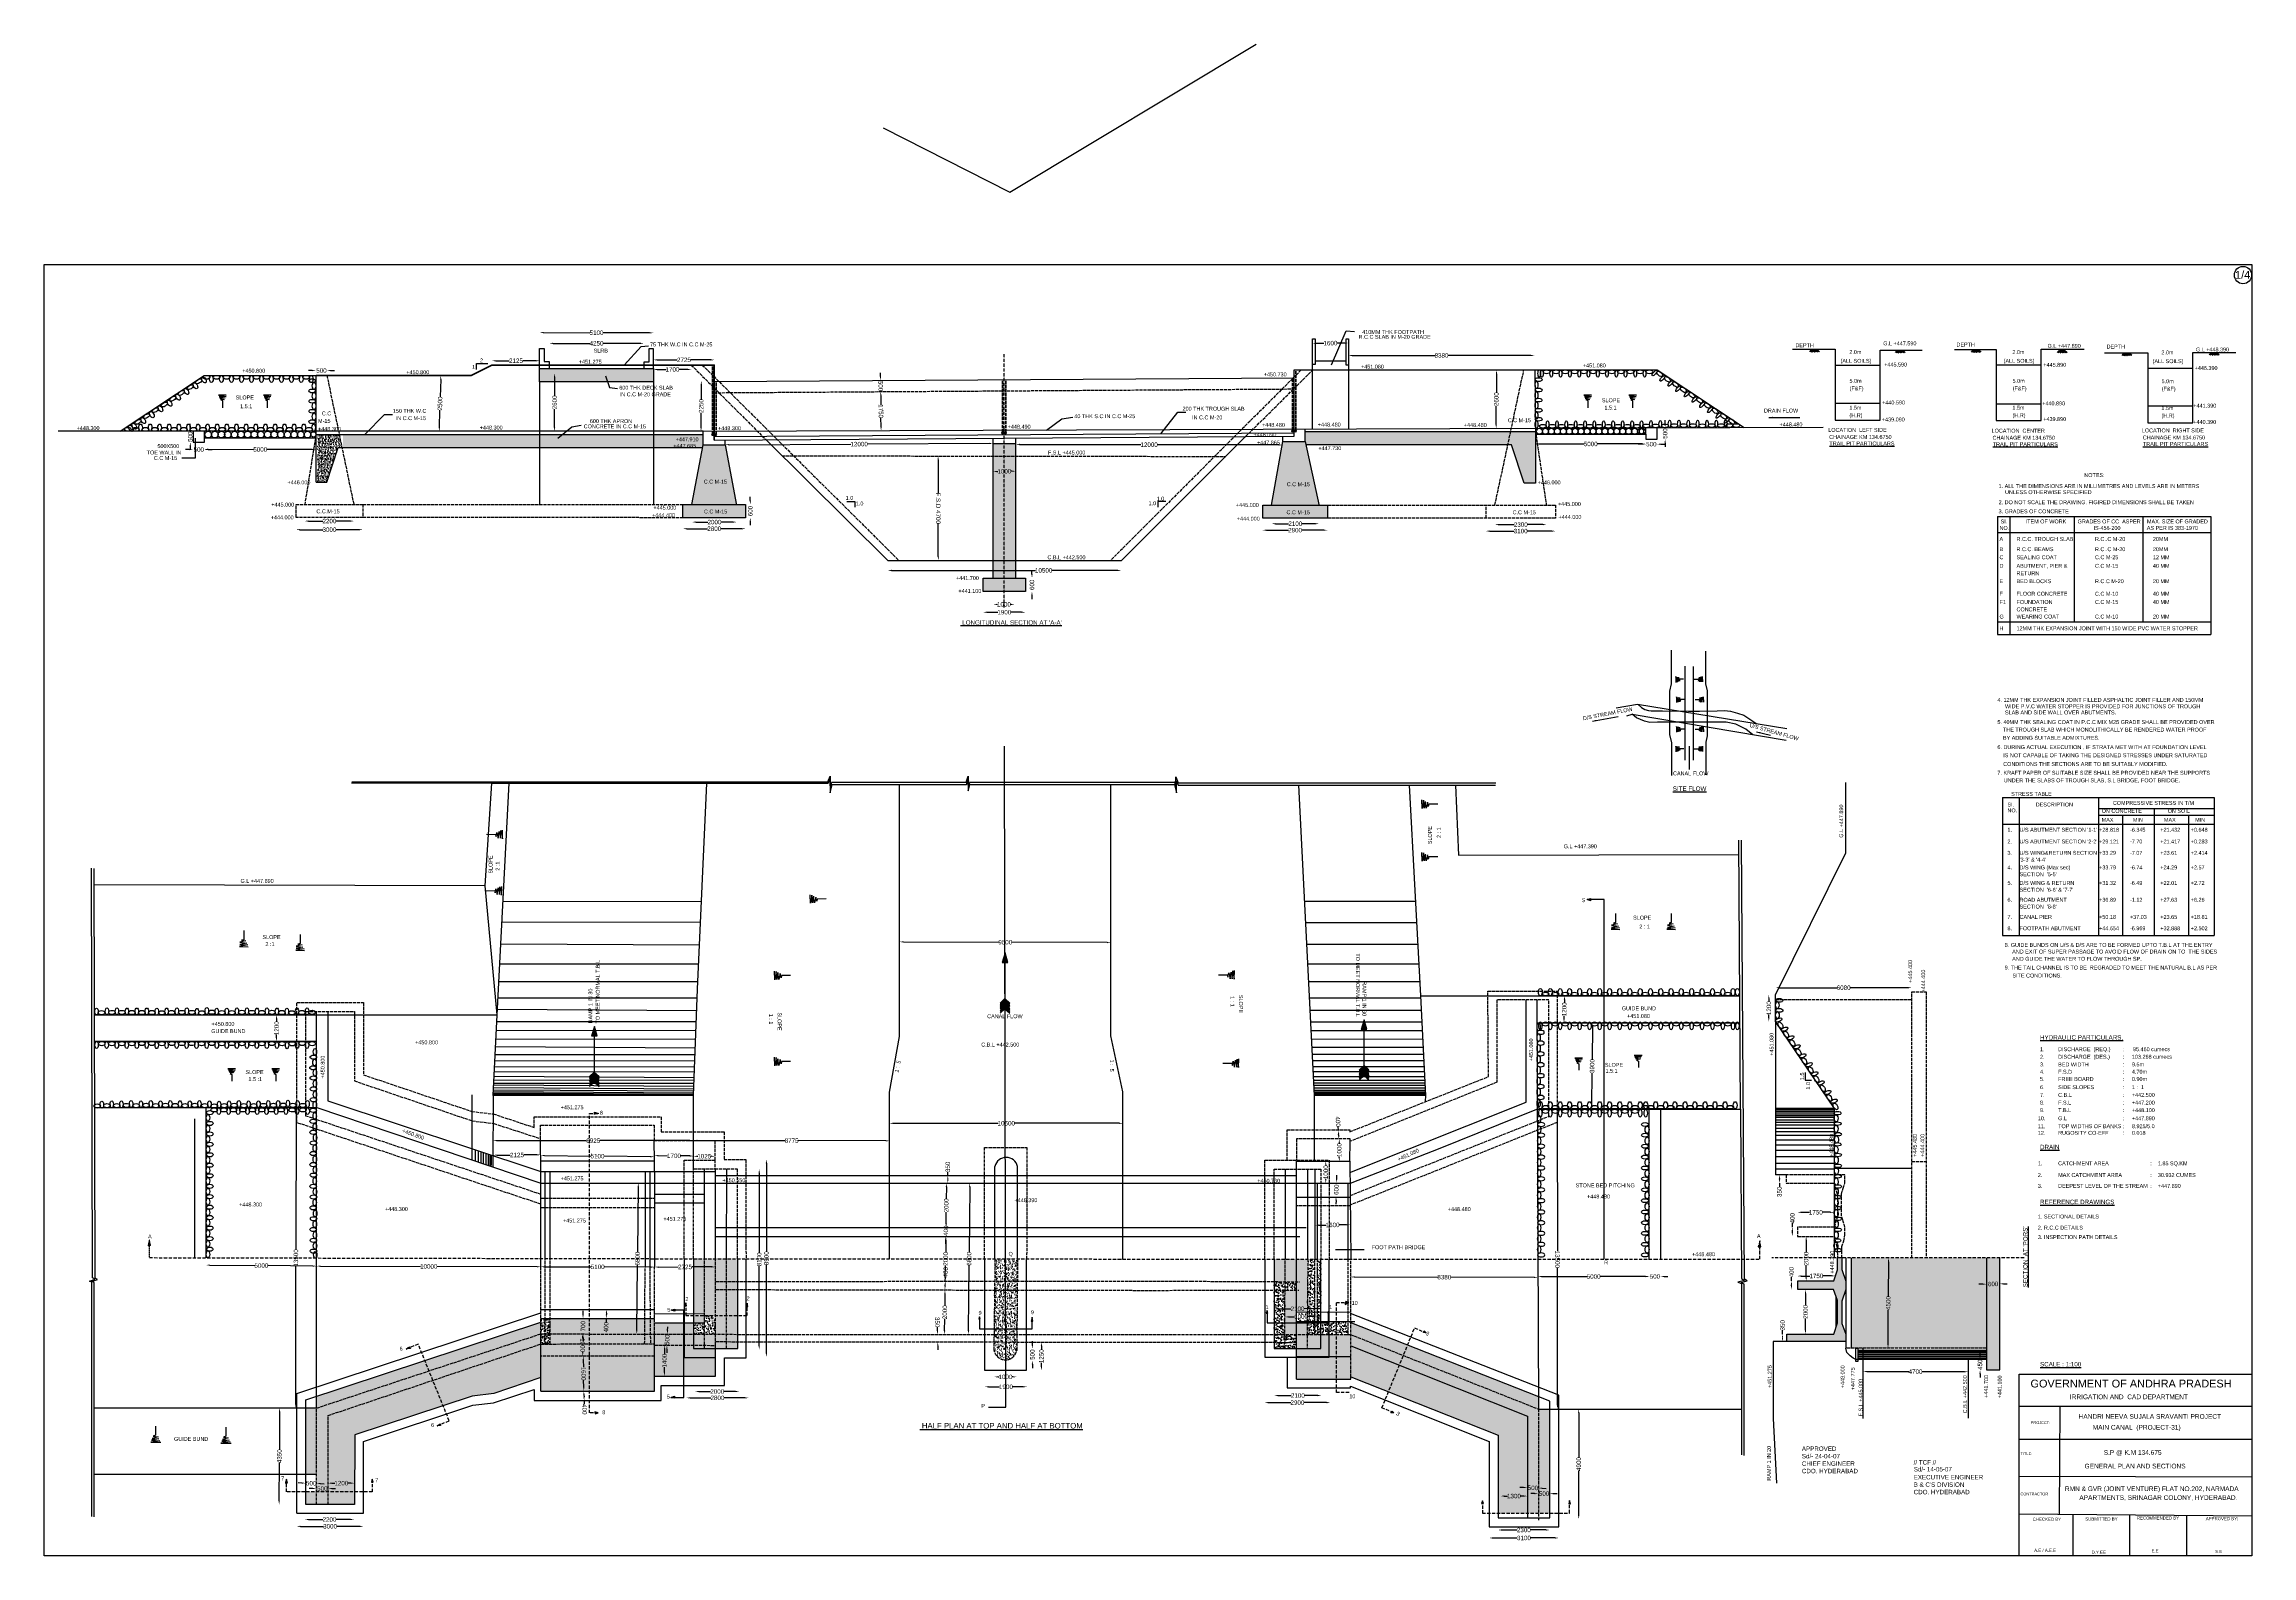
# Model space of a CAD drawing. Header units: millimetres. Extents: x 3753 to 102774, y 3437 to 71233.
import ezdxf

# ---------------------------------------------------------------- set-up
doc = ezdxf.new("R2010")
doc.units = ezdxf.units.MM
doc.header["$MEASUREMENT"] = 0
doc.linetypes.add('ACAD_ISO02W100', pattern=[15, 12, -3])
doc.linetypes.add('ACAD_ISO10W100', pattern=[18, 12, -3, 0, -3])
for name, color, linetype in [('DIM', 7, 'Continuous'), ('DWG', 7, 'Continuous'), ('TEXT', 7, 'Continuous')]:
    doc.layers.add(name, color=color, linetype=linetype)
doc.styles.get("Standard").update_dxf_attribs({"font": 'arial.ttf'})
doc.dimstyles.get("Standard").update_dxf_attribs({"dimtxt": 200, "dimasz": 170, "dimexe": 0.18, "dimexo": 0.0625, "dimgap": 0.09, "dimtad": 0, "dimdec": 0, "dimzin": 0, "dimdsep": 46, "dimtxsty": 'Standard', "dimcen": 0.09, "dimse1": 1, "dimse2": 1, "dimadec": 0, "dimazin": 0, "dimtfac": 1, "dimtdec": 0, "dimtofl": 0, "dimtmove": 0, "dimatfit": 3, "dimfxl": 1, "dimtolj": 1, "dimtzin": 0, "dimarcsym": 0})
pattern_1 = [(50, (0, 0), (179.31505, -15.68803), [18.75, -206.25]), (355, (0, 0), (-34.68783, 188.04803), [15, -165]), (100.4514, (14.94, -1.3), (144.62735, 172.3599), [15.93505, -175.28553]), (46.1842, (0, 50), (266.81026, -41.37975), [28.125, -309.375]), (96.6356, (22.23, 46.55), (233.6657, 243.5295), [23.9026, -262.92825]), (351.1842, (0, 50), (233.6655, 243.52965), [22.5, -247.5]), (21, (25, 37.5), (149.22676, -100.65472), [18.75, -206.25]), (326, (25, 37.5), (60.82883, 181.2875), [15, -165]), (71.4514, (37.44, 29.11), (210.05566, 80.63262), [15.93505, -175.28553]), (37.5, (0, 0), (3.039964, 83.223463), [0, -163, 0, -167.5, 0, -165.625]), (7.5, (0, 0), (65.76738, 98.60293), [0, -95.5, 0, -159.25, 0, -63.125]), (327.5, (-55.75, 0), (133.45561, -5.63872), [0, -62.5, 0, -195, 0, -258.75]), (317.5, (-80.75, 0), (145.79654, 25.02625), [0, -81.25, 0, -129.5, 0, -183.75])]
pattern_2 = [(50, (0, 0), (251.0411, -21.96325), [26.25, -288.75]), (355, (0, 0), (-48.563, 263.2672), [21, -231]), (100.4514, (20.92, -1.83), (202.4783, 241.3038), [22.3091, -245.3997]), (46.1842, (0, 70), (373.5344, -57.9317), [39.375, -433.125]), (96.6356, (31.13, 65.17), (327.132, 340.9413), [33.4636, -368.0996]), (351.1842, (0, 70), (327.1317, 340.9415), [31.5, -346.5]), (21, (35, 52.5), (208.9175, -140.9166), [26.25, -288.75]), (326, (35, 52.5), (85.1604, 253.8025), [21, -231]), (71.4514, (52.4, 40.76), (294.0779, 112.8857), [22.3091, -245.3997]), (37.5, (0, 0), (4.25595, 116.51285), [0, -228.2, 0, -234.5, 0, -231.875]), (7.5, (0, 0), (92.07434, 138.0441), [0, -133.7, 0, -222.95, 0, -88.375]), (327.5, (-78.05, 0), (186.83785, -7.8942), [0, -87.5, 0, -273, 0, -362.25]), (317.5, (-113.05, 0), (204.11516, 35.03674), [0, -113.75, 0, -181.3, 0, -257.25])]
pattern_3 = [(50, (0, 0), (286.9041, -25.10085), [30, -330]), (355, (0, 0), (-55.5005, 300.8769), [24, -264]), (100.45144, (23.9, -2.1), (231.4035, 275.776), [25.4961, -280.4568]), (46.1842, (0, 80), (426.8965, -66.2077), [45, -495]), (96.63564, (35.57, 74.5), (373.8648, 389.6474), [38.2441, -420.6855]), (351.18416, (0, 80), (373.8648, 389.6474), [36, -396]), (21, (40, 60), (238.7628, -161.04756), [30, -330]), (326, (40, 60), (97.3261, 290.06), [24, -264]), (71.45144, (59.9, 46.58), (336.08895, 129.0125), [25.4961, -280.4568]), (37.5, (0, 0), (4.86394, 133.15754), [0, -260.8, 0, -268, 0, -265]), (7.5, (0, 0), (105.22781, 157.76468), [0, -152.8, 0, -254.8, 0, -101]), (327.5, (-89.2, 0), (213.52897, -9.02195), [0, -100, 0, -312, 0, -414]), (317.5, (-129.2, 0), (233.27447, 40.042), [0, -130, 0, -207.2, 0, -294])]
pattern_4 = [(50, (0, 0), (286.9041, -25.10085), [30, -330]), (355, (0, 0), (-55.5005, 300.8769), [24, -264]), (100.4514, (23.9, -2.1), (231.4038, 275.7758), [25.4961, -280.4568]), (46.1842, (0, 80), (426.8964, -66.2076), [45, -495]), (96.6356, (35.57, 74.5), (373.865, 389.6471), [38.244, -420.6852]), (351.1842, (0, 80), (373.8648, 389.6474), [36, -396]), (21, (40, 60), (238.7628, -161.0476), [30, -330]), (326, (40, 60), (97.3261, 290.06), [24, -264]), (71.4514, (59.9, 46.58), (336.089, 129.0122), [25.4961, -280.4568]), (37.5, (0, 0), (4.86394, 133.15754), [0, -260.8, 0, -268, 0, -265]), (7.5, (0, 0), (105.2278, 157.7647), [0, -152.8, 0, -254.8, 0, -101]), (327.5, (-89.2, 0), (213.52897, -9.02195), [0, -100, 0, -312, 0, -414]), (317.5, (-129.2, 0), (233.27447, 40.042), [0, -130, 0, -207.2, 0, -294])]

# ---------------------------------------------------------------- blocks, each defined once
blk = doc.blocks.new('*D1')
at = {"layer": 'Defpoints', "color": 0, "transparency": 16777216}
for p in [(10433, 53384), (10943, 53384), (10943, 53050)]:
    blk.add_point(p, dxfattribs=at)
at = {"layer": 'DIM', "color": 0, "lineweight": -2, "transparency": 16777216}
for p, q in [((10263, 53050), (10093, 53050)), ((11113, 53050), (11283, 53050))]:
    blk.add_line(p, q, dxfattribs=at)
at = {"layer": 'DIM', "color": 0, "transparency": 16777216}
for points in [[(10263, 53079), (10263, 53022), (10433, 53050)], [(11113, 53079), (11113, 53022), (10943, 53050)]]:
    blk.add_solid(points, dxfattribs=at)
at = {"layer": 'DIM', "color": 0, "transparency": 16777216, "insert": (10688, 53050), "char_height": 200, "attachment_point": 5}
blk.add_mtext('\\A1;500', dxfattribs=at)
blk = doc.blocks.new('*D2')
at = {"layer": 'Defpoints', "color": 0, "transparency": 16777216}
for p in [(10943, 53050), (15947, 53050), (15947, 53036)]:
    blk.add_point(p, dxfattribs=at)
at = {"layer": 'DIM', "color": 0, "lineweight": -2, "transparency": 16777216}
for p, q in [((11113, 53064), (13147, 53058)), ((15777, 53051), (13743, 53057))]:
    blk.add_line(p, q, dxfattribs=at)
at = {"layer": 'DIM', "color": 0, "transparency": 16777216}
for points in [[(11113, 53093), (11113, 53036), (10943, 53065)], [(15777, 53079), (15777, 53022), (15947, 53050)]]:
    blk.add_solid(points, dxfattribs=at)
at = {"layer": 'DIM', "color": 0, "transparency": 16777216, "insert": (13445, 53057), "char_height": 200, "attachment_point": 5, "rotation": 359.83533}
blk.add_mtext('\\A1;5000', dxfattribs=at)
blk = doc.blocks.new('*D3')
at = {"layer": 'Defpoints', "color": 0, "transparency": 16777216}
for p in [(15444, 49819), (17649, 49845), (17649, 49819)]:
    blk.add_point(p, dxfattribs=at)
at = {"layer": 'DIM', "color": 0, "lineweight": -2, "transparency": 16777216}
for p, q in [((15614, 49845), (16247, 49845)), ((17479, 49845), (16847, 49845))]:
    blk.add_line(p, q, dxfattribs=at)
at = {"layer": 'DIM', "color": 0, "transparency": 16777216}
for points in [[(15614, 49873), (15614, 49816), (15444, 49845)], [(17479, 49873), (17479, 49816), (17649, 49845)]]:
    blk.add_solid(points, dxfattribs=at)
at = {"layer": 'DIM', "color": 0, "transparency": 16777216, "insert": (16547, 49845), "char_height": 200, "attachment_point": 5}
blk.add_mtext('\\A1;2200', dxfattribs=at)
blk = doc.blocks.new('*D4')
at = {"layer": 'Defpoints', "color": 0, "transparency": 16777216}
for p in [(15049, 49471), (18045, 49471), (18045, 49458)]:
    blk.add_point(p, dxfattribs=at)
at = {"layer": 'DIM', "color": 0, "lineweight": -2, "transparency": 16777216}
for p, q in [((15219, 49458), (16248, 49458)), ((17875, 49458), (16845, 49458))]:
    blk.add_line(p, q, dxfattribs=at)
at = {"layer": 'DIM', "color": 0, "transparency": 16777216}
for points in [[(15219, 49487), (15219, 49430), (15049, 49458)], [(17875, 49487), (17875, 49430), (18045, 49458)]]:
    blk.add_solid(points, dxfattribs=at)
at = {"layer": 'DIM', "color": 0, "transparency": 16777216, "insert": (16547, 49458), "char_height": 200, "attachment_point": 5}
blk.add_mtext('\\A1;3000', dxfattribs=at)
blk = doc.blocks.new('*D5')
at = {"layer": 'Defpoints', "color": 0, "transparency": 16777216}
for p in [(16435, 56593), (15947, 56376), (16435, 56376)]:
    blk.add_point(p, dxfattribs=at)
at = {"layer": 'DIM', "color": 0, "lineweight": -2, "transparency": 16777216}
for p, q in [((15777, 56593), (15607, 56593)), ((16605, 56593), (16775, 56593))]:
    blk.add_line(p, q, dxfattribs=at)
at = {"layer": 'DIM', "color": 0, "transparency": 16777216}
for points in [[(15777, 56621), (15777, 56565), (15947, 56593)], [(16605, 56621), (16605, 56565), (16435, 56593)]]:
    blk.add_solid(points, dxfattribs=at)
at = {"layer": 'DIM', "color": 0, "transparency": 16777216, "insert": (16191, 56593), "char_height": 200, "attachment_point": 5}
blk.add_mtext('\\A1;500', dxfattribs=at)
blk = doc.blocks.new('*D6')
at = {"layer": 'Defpoints', "color": 0, "transparency": 16777216}
for p in [(21478, 56367), (21543, 56365), (21409, 53870)]:
    blk.add_point(p, dxfattribs=at)
at = {"layer": 'DIM', "color": 0, "lineweight": -2, "transparency": 16777216}
for p, q in [((21539, 56195), (21517, 55417)), ((21479, 54038), (21501, 54817))]:
    blk.add_line(p, q, dxfattribs=at)
at = {"layer": 'DIM', "color": 0, "transparency": 16777216}
for points in [[(21510, 56196), (21567, 56195), (21543, 56365)], [(21451, 54039), (21507, 54037), (21474, 53868)]]:
    blk.add_solid(points, dxfattribs=at)
at = {"layer": 'DIM', "color": 0, "transparency": 16777216, "insert": (21509, 55117), "char_height": 200, "attachment_point": 5, "rotation": 88.41981}
blk.add_mtext('\\A1;2500', dxfattribs=at)
blk = doc.blocks.new('*D7')
at = {"layer": 'Defpoints', "color": 0, "transparency": 16777216}
for p in [(23840, 57034), (23840, 56843), (25992, 56843)]:
    blk.add_point(p, dxfattribs=at)
at = {"layer": 'DIM', "color": 0, "lineweight": -2, "transparency": 16777216}
for p, q in [((24010, 57034), (24615, 57034)), ((25822, 57034), (25217, 57034))]:
    blk.add_line(p, q, dxfattribs=at)
at = {"layer": 'DIM', "color": 0, "transparency": 16777216}
for points in [[(24010, 57062), (24010, 57006), (23840, 57034)], [(25822, 57062), (25822, 57006), (25992, 57034)]]:
    blk.add_solid(points, dxfattribs=at)
at = {"layer": 'DIM', "color": 0, "transparency": 16777216, "insert": (24916, 57034), "char_height": 200, "attachment_point": 5}
blk.add_mtext('\\A1;2125', dxfattribs=at)
blk = doc.blocks.new('*D8')
at = {"layer": 'Defpoints', "color": 0, "transparency": 16777216}
for p in [(26603, 56466), (26648, 56466), (26603, 53870)]:
    blk.add_point(p, dxfattribs=at)
at = {"layer": 'DIM', "color": 0, "lineweight": -2, "transparency": 16777216}
for p, q in [((26648, 56296), (26648, 55468)), ((26648, 54040), (26648, 54868))]:
    blk.add_line(p, q, dxfattribs=at)
at = {"layer": 'DIM', "color": 0, "transparency": 16777216}
for points in [[(26619, 56296), (26676, 56296), (26648, 56466)], [(26619, 54040), (26676, 54040), (26648, 53870)]]:
    blk.add_solid(points, dxfattribs=at)
at = {"layer": 'DIM', "color": 0, "transparency": 16777216, "insert": (26648, 55168), "char_height": 200, "attachment_point": 5, "rotation": 90}
blk.add_mtext('\\A1;2600', dxfattribs=at)
blk = doc.blocks.new('*D9')
at = {"layer": 'Defpoints', "color": 0, "transparency": 16777216}
for p in [(30650, 57815), (26410, 56994), (30650, 56994)]:
    blk.add_point(p, dxfattribs=at)
at = {"layer": 'DIM', "color": 0, "lineweight": -2, "transparency": 16777216}
for p, q in [((26580, 57815), (28228, 57815)), ((30480, 57815), (28832, 57815))]:
    blk.add_line(p, q, dxfattribs=at)
at = {"layer": 'DIM', "color": 0, "transparency": 16777216}
for points in [[(26580, 57844), (26580, 57787), (26410, 57815)], [(30480, 57844), (30480, 57787), (30650, 57815)]]:
    blk.add_solid(points, dxfattribs=at)
at = {"layer": 'DIM', "color": 0, "transparency": 16777216, "insert": (28530, 57815), "char_height": 200, "attachment_point": 5}
blk.add_mtext('\\A1;4250', dxfattribs=at)
blk = doc.blocks.new('*D10')
at = {"layer": 'Defpoints', "color": 0, "transparency": 16777216}
for p in [(25977, 57578), (31077, 57566), (31079, 58285)]:
    blk.add_point(p, dxfattribs=at)
at = {"layer": 'DIM', "color": 0, "lineweight": -2, "transparency": 16777216}
for p, q in [((26148, 58296), (28230, 58291)), ((30909, 58285), (28827, 58290))]:
    blk.add_line(p, q, dxfattribs=at)
at = {"layer": 'DIM', "color": 0, "transparency": 16777216}
for points in [[(26148, 58325), (26148, 58268), (25978, 58297)], [(30909, 58313), (30909, 58257), (31079, 58285)]]:
    blk.add_solid(points, dxfattribs=at)
at = {"layer": 'DIM', "color": 0, "transparency": 16777216, "insert": (28529, 58291), "char_height": 200, "attachment_point": 5, "rotation": 359.86486}
blk.add_mtext('\\A1;5100', dxfattribs=at)
blk = doc.blocks.new('*D11')
at = {"layer": 'Defpoints', "color": 0, "transparency": 16777216}
for p in [(31077, 57061), (33818, 57072), (33818, 57061)]:
    blk.add_point(p, dxfattribs=at)
at = {"layer": 'DIM', "color": 0, "lineweight": -2, "transparency": 16777216}
for p, q in [((31247, 57072), (32147, 57072)), ((33648, 57072), (32749, 57072))]:
    blk.add_line(p, q, dxfattribs=at)
at = {"layer": 'DIM', "color": 0, "transparency": 16777216}
for points in [[(31247, 57101), (31247, 57044), (31077, 57072)], [(33648, 57101), (33648, 57044), (33818, 57072)]]:
    blk.add_solid(points, dxfattribs=at)
at = {"layer": 'DIM', "color": 0, "transparency": 16777216, "insert": (32448, 57072), "char_height": 200, "attachment_point": 5}
blk.add_mtext('\\A1;2725', dxfattribs=at)
blk = doc.blocks.new('*D12')
at = {"layer": 'Defpoints', "color": 0, "transparency": 16777216}
for p in [(31077, 56687), (32793, 56687), (32793, 56645)]:
    blk.add_point(p, dxfattribs=at)
at = {"layer": 'DIM', "color": 0, "lineweight": -2, "transparency": 16777216}
for p, q in [((31247, 56645), (31646, 56645)), ((32623, 56645), (32224, 56645))]:
    blk.add_line(p, q, dxfattribs=at)
at = {"layer": 'DIM', "color": 0, "transparency": 16777216}
for points in [[(31247, 56673), (31247, 56617), (31077, 56645)], [(32623, 56673), (32623, 56617), (32793, 56645)]]:
    blk.add_solid(points, dxfattribs=at)
at = {"layer": 'DIM', "color": 0, "transparency": 16777216, "insert": (31935, 56645), "char_height": 200, "attachment_point": 5}
blk.add_mtext('\\A1;1700', dxfattribs=at)
blk = doc.blocks.new('*D13')
at = {"layer": 'Defpoints', "color": 0, "transparency": 16777216}
for p in [(33229, 56139), (33484, 56138), (33471, 53870)]:
    blk.add_point(p, dxfattribs=at)
at = {"layer": 'DIM', "color": 0, "lineweight": -2, "transparency": 16777216}
for p, q in [((33228, 55969), (33224, 55306)), ((33217, 54042), (33221, 54705))]:
    blk.add_line(p, q, dxfattribs=at)
at = {"layer": 'DIM', "color": 0, "transparency": 16777216}
for points in [[(33200, 55970), (33256, 55969), (33229, 56139)], [(33188, 54042), (33245, 54042), (33216, 53872)]]:
    blk.add_solid(points, dxfattribs=at)
at = {"layer": 'DIM', "color": 0, "transparency": 16777216, "insert": (33222, 55006), "char_height": 200, "attachment_point": 5, "rotation": 89.66909}
blk.add_mtext('\\A1;2250', dxfattribs=at)
blk = doc.blocks.new('*D14')
at = {"layer": 'Defpoints', "color": 0, "transparency": 16777216}
for p in [(41276, 55649), (41345, 55649), (41361, 53899)]:
    blk.add_point(p, dxfattribs=at)
at = {"layer": 'DIM', "color": 0, "lineweight": -2, "transparency": 16777216}
for p, q in [((41278, 55479), (41281, 55062)), ((41290, 54068), (41286, 54485))]:
    blk.add_line(p, q, dxfattribs=at)
at = {"layer": 'DIM', "color": 0, "transparency": 16777216}
for points in [[(41306, 55479), (41249, 55478), (41276, 55649)], [(41318, 54069), (41262, 54068), (41291, 53898)]]:
    blk.add_solid(points, dxfattribs=at)
at = {"layer": 'DIM', "color": 0, "transparency": 16777216, "insert": (41284, 54773), "char_height": 200, "attachment_point": 5, "rotation": 270.4997}
blk.add_mtext('\\A1;1750', dxfattribs=at)
blk = doc.blocks.new('*D15')
at = {"layer": 'Defpoints', "color": 0, "transparency": 16777216}
for p in [(41269, 56153), (41269, 56153), (41276, 55649)]:
    blk.add_point(p, dxfattribs=at)
at = {"layer": 'DIM', "color": 0, "lineweight": -2, "transparency": 16777216}
for p, q in [((41267, 56323), (41265, 56493)), ((41279, 55479), (41281, 55309))]:
    blk.add_line(p, q, dxfattribs=at)
at = {"layer": 'DIM', "color": 0, "transparency": 16777216}
for points in [[(41295, 56324), (41239, 56323), (41269, 56153)], [(41307, 55479), (41250, 55478), (41276, 55649)]]:
    blk.add_solid(points, dxfattribs=at)
at = {"layer": 'DIM', "color": 0, "transparency": 16777216, "insert": (41273, 55901), "char_height": 200, "attachment_point": 5, "rotation": 270.78913}
blk.add_mtext('\\A1;500', dxfattribs=at)
blk = doc.blocks.new('*D16')
at = {"layer": 'Defpoints', "color": 0, "transparency": 16777216}
for p in [(34302, 53268), (46315, 53324), (46315, 53323)]:
    blk.add_point(p, dxfattribs=at)
at = {"layer": 'DIM', "color": 0, "lineweight": -2, "transparency": 16777216}
for p, q in [((34472, 53270), (39942, 53295)), ((46145, 53323), (40675, 53298))]:
    blk.add_line(p, q, dxfattribs=at)
at = {"layer": 'DIM', "color": 0, "transparency": 16777216}
for points in [[(34472, 53298), (34472, 53242), (34302, 53269)], [(46145, 53351), (46145, 53295), (46315, 53324)]]:
    blk.add_solid(points, dxfattribs=at)
at = {"layer": 'DIM', "color": 0, "transparency": 16777216, "insert": (40308, 53296), "char_height": 200, "attachment_point": 5, "rotation": 0.26109}
blk.add_mtext('\\A1;12000', dxfattribs=at)
blk = doc.blocks.new('*D17')
at = {"layer": 'Defpoints', "color": 0, "transparency": 16777216}
for p in [(46315, 52020), (47331, 52083), (47332, 52041)]:
    blk.add_point(p, dxfattribs=at)
at = {"layer": 'DIM', "color": 0, "lineweight": -2, "transparency": 16777216}
for p, q in [((46484, 52065), (46534, 52067)), ((47161, 52079), (47111, 52078))]:
    blk.add_line(p, q, dxfattribs=at)
at = {"layer": 'DIM', "color": 0, "transparency": 16777216}
for points in [[(46483, 52094), (46485, 52037), (46314, 52062)], [(47160, 52108), (47162, 52051), (47331, 52083)]]:
    blk.add_solid(points, dxfattribs=at)
at = {"layer": 'DIM', "color": 0, "transparency": 16777216, "insert": (46822, 52072), "char_height": 200, "attachment_point": 5, "rotation": 1.18624}
blk.add_mtext('\\A1;1000', dxfattribs=at)
blk = doc.blocks.new('*D18')
at = {"layer": 'Defpoints', "color": 0, "transparency": 16777216}
for p in [(41593, 48079), (52072, 48079), (52072, 47632)]:
    blk.add_point(p, dxfattribs=at)
at = {"layer": 'DIM', "color": 0, "lineweight": -2, "transparency": 16777216}
for p, q in [((41763, 47632), (48217, 47632)), ((51902, 47632), (48950, 47632))]:
    blk.add_line(p, q, dxfattribs=at)
at = {"layer": 'DIM', "color": 0, "transparency": 16777216}
for points in [[(41763, 47661), (41763, 47604), (41593, 47632)], [(51902, 47661), (51902, 47604), (52072, 47632)]]:
    blk.add_solid(points, dxfattribs=at)
at = {"layer": 'DIM', "color": 0, "transparency": 16777216, "insert": (48583, 47632), "char_height": 200, "attachment_point": 5}
blk.add_mtext('\\A1;10500', dxfattribs=at)
blk = doc.blocks.new('*D19')
at = {"layer": 'Defpoints', "color": 0, "transparency": 16777216}
for p in [(47767, 47290), (47767, 46683), (48060, 47290)]:
    blk.add_point(p, dxfattribs=at)
at = {"layer": 'DIM', "color": 0, "lineweight": -2, "transparency": 16777216}
for p, q in [((48060, 47460), (48060, 47630)), ((48060, 46513), (48060, 46343))]:
    blk.add_line(p, q, dxfattribs=at)
at = {"layer": 'DIM', "color": 0, "transparency": 16777216}
for points in [[(48031, 47460), (48088, 47460), (48060, 47290)], [(48031, 46513), (48088, 46513), (48060, 46683)]]:
    blk.add_solid(points, dxfattribs=at)
at = {"layer": 'DIM', "color": 0, "transparency": 16777216, "insert": (48060, 46986), "char_height": 200, "attachment_point": 5, "rotation": 90}
blk.add_mtext('\\A1;600', dxfattribs=at)
blk = doc.blocks.new('*D20')
at = {"layer": 'Defpoints', "color": 0, "transparency": 16777216}
for p in [(45869, 46683), (47767, 46683), (47767, 45756)]:
    blk.add_point(p, dxfattribs=at)
at = {"layer": 'DIM', "color": 0, "lineweight": -2, "transparency": 16777216}
for p, q in [((46039, 45756), (46529, 45756)), ((47597, 45756), (47107, 45756))]:
    blk.add_line(p, q, dxfattribs=at)
at = {"layer": 'DIM', "color": 0, "transparency": 16777216}
for points in [[(46039, 45784), (46039, 45727), (45869, 45756)], [(47597, 45784), (47597, 45727), (47767, 45756)]]:
    blk.add_solid(points, dxfattribs=at)
at = {"layer": 'DIM', "color": 0, "transparency": 16777216, "insert": (46818, 45756), "char_height": 200, "attachment_point": 5}
blk.add_mtext('\\A1;1900', dxfattribs=at)
blk = doc.blocks.new('*D21')
at = {"layer": 'Defpoints', "color": 0, "transparency": 16777216}
for p in [(46321, 46141), (47282, 46141), (47282, 46108)]:
    blk.add_point(p, dxfattribs=at)
at = {"layer": 'DIM', "color": 0, "lineweight": -2, "transparency": 16777216}
for p, q in [((46491, 46108), (46513, 46108)), ((47112, 46108), (47090, 46108))]:
    blk.add_line(p, q, dxfattribs=at)
at = {"layer": 'DIM', "color": 0, "transparency": 16777216}
for points in [[(46491, 46136), (46491, 46080), (46321, 46108)], [(47112, 46136), (47112, 46080), (47282, 46108)]]:
    blk.add_solid(points, dxfattribs=at)
at = {"layer": 'DIM', "color": 0, "transparency": 16777216, "insert": (46802, 46108), "char_height": 200, "attachment_point": 5}
blk.add_mtext('\\A1;1000', dxfattribs=at)
blk = doc.blocks.new('*D22')
at = {"layer": 'Defpoints', "color": 0, "transparency": 16777216}
for p in [(32405, 49996), (35212, 49996), (35212, 49501)]:
    blk.add_point(p, dxfattribs=at)
at = {"layer": 'DIM', "color": 0, "lineweight": -2, "transparency": 16777216}
for p, q in [((32575, 49501), (33508, 49501)), ((35042, 49501), (34109, 49501))]:
    blk.add_line(p, q, dxfattribs=at)
at = {"layer": 'DIM', "color": 0, "transparency": 16777216}
for points in [[(32575, 49529), (32575, 49473), (32405, 49501)], [(35042, 49529), (35042, 49473), (35212, 49501)]]:
    blk.add_solid(points, dxfattribs=at)
at = {"layer": 'DIM', "color": 0, "transparency": 16777216, "insert": (33809, 49501), "char_height": 200, "attachment_point": 5}
blk.add_mtext('\\A1;2800', dxfattribs=at)
blk = doc.blocks.new('*D23')
at = {"layer": 'Defpoints', "color": 0, "transparency": 16777216}
for p in [(32822, 49770), (34813, 49799), (34813, 49770)]:
    blk.add_point(p, dxfattribs=at)
at = {"layer": 'DIM', "color": 0, "lineweight": -2, "transparency": 16777216}
for p, q in [((32992, 49799), (33517, 49799)), ((34643, 49799), (34118, 49799))]:
    blk.add_line(p, q, dxfattribs=at)
at = {"layer": 'DIM', "color": 0, "transparency": 16777216}
for points in [[(32992, 49828), (32992, 49771), (32822, 49799)], [(34643, 49828), (34643, 49771), (34813, 49799)]]:
    blk.add_solid(points, dxfattribs=at)
at = {"layer": 'DIM', "color": 0, "transparency": 16777216, "insert": (33817, 49799), "char_height": 200, "attachment_point": 5}
blk.add_mtext('\\A1;2000', dxfattribs=at)
blk = doc.blocks.new('*D24')
at = {"layer": 'Defpoints', "color": 0, "transparency": 16777216}
for p in [(47332, 53323), (59295, 53294), (59295, 53256)]:
    blk.add_point(p, dxfattribs=at)
at = {"layer": 'DIM', "color": 0, "lineweight": -2, "transparency": 16777216}
for p, q in [((47502, 53284), (52947, 53271)), ((59125, 53256), (53680, 53269))]:
    blk.add_line(p, q, dxfattribs=at)
at = {"layer": 'DIM', "color": 0, "transparency": 16777216}
for points in [[(47502, 53313), (47502, 53256), (47332, 53285)], [(59125, 53285), (59125, 53228), (59295, 53256)]]:
    blk.add_solid(points, dxfattribs=at)
at = {"layer": 'DIM', "color": 0, "transparency": 16777216, "insert": (53313, 53270), "char_height": 200, "attachment_point": 5, "rotation": 359.86083}
blk.add_mtext('\\A1;12000', dxfattribs=at)
blk = doc.blocks.new('*D25')
at = {"layer": 'Defpoints', "color": 0, "transparency": 16777216}
for p in [(58410, 49968), (61313, 49968), (61313, 49436)]:
    blk.add_point(p, dxfattribs=at)
at = {"layer": 'DIM', "color": 0, "lineweight": -2, "transparency": 16777216}
for p, q in [((58580, 49436), (59562, 49436)), ((61143, 49436), (60162, 49436))]:
    blk.add_line(p, q, dxfattribs=at)
at = {"layer": 'DIM', "color": 0, "transparency": 16777216}
for points in [[(58580, 49465), (58580, 49408), (58410, 49436)], [(61143, 49465), (61143, 49408), (61313, 49436)]]:
    blk.add_solid(points, dxfattribs=at)
at = {"layer": 'DIM', "color": 0, "transparency": 16777216, "insert": (59862, 49436), "char_height": 200, "attachment_point": 5}
blk.add_mtext('\\A1;2900', dxfattribs=at)
blk = doc.blocks.new('*D26')
at = {"layer": 'Defpoints', "color": 0, "transparency": 16777216}
for p in [(58807, 49735), (60934, 49735), (60934, 49725)]:
    blk.add_point(p, dxfattribs=at)
at = {"layer": 'DIM', "color": 0, "lineweight": -2, "transparency": 16777216}
for p, q in [((58977, 49725), (59570, 49725)), ((60764, 49725), (60171, 49725))]:
    blk.add_line(p, q, dxfattribs=at)
at = {"layer": 'DIM', "color": 0, "transparency": 16777216}
for points in [[(58977, 49754), (58977, 49697), (58807, 49725)], [(60764, 49754), (60764, 49697), (60934, 49725)]]:
    blk.add_solid(points, dxfattribs=at)
at = {"layer": 'DIM', "color": 0, "transparency": 16777216, "insert": (59871, 49725), "char_height": 200, "attachment_point": 5}
blk.add_mtext('\\A1;2100', dxfattribs=at)
blk = doc.blocks.new('*D27')
at = {"layer": 'Defpoints', "color": 0, "transparency": 16777216}
for p in [(60639, 58011), (62249, 58023), (62251, 57830)]:
    blk.add_point(p, dxfattribs=at)
at = {"layer": 'DIM', "color": 0, "lineweight": -2, "transparency": 16777216}
for p, q in [((60810, 57819), (61156, 57822)), ((62081, 57829), (61734, 57826))]:
    blk.add_line(p, q, dxfattribs=at)
at = {"layer": 'DIM', "color": 0, "transparency": 16777216}
for points in [[(60810, 57848), (60810, 57791), (60640, 57818)], [(62080, 57857), (62081, 57800), (62251, 57830)]]:
    blk.add_solid(points, dxfattribs=at)
at = {"layer": 'DIM', "color": 0, "transparency": 16777216, "insert": (61445, 57824), "char_height": 200, "attachment_point": 5, "rotation": 0.42415}
blk.add_mtext('\\A1;1600', dxfattribs=at)
blk = doc.blocks.new('*D28')
at = {"layer": 'Defpoints', "color": 0, "transparency": 16777216}
for p in [(62249, 57357), (70607, 57357), (70607, 57272)]:
    blk.add_point(p, dxfattribs=at)
at = {"layer": 'DIM', "color": 0, "lineweight": -2, "transparency": 16777216}
for p, q in [((62419, 57272), (66130, 57272)), ((70437, 57272), (66727, 57272))]:
    blk.add_line(p, q, dxfattribs=at)
at = {"layer": 'DIM', "color": 0, "transparency": 16777216}
for points in [[(62419, 57300), (62419, 57244), (62249, 57272)], [(70437, 57300), (70437, 57244), (70607, 57272)]]:
    blk.add_solid(points, dxfattribs=at)
at = {"layer": 'DIM', "color": 0, "transparency": 16777216, "insert": (66428, 57272), "char_height": 200, "attachment_point": 5}
blk.add_mtext('\\A1;8380', dxfattribs=at)
blk = doc.blocks.new('*D29')
at = {"layer": 'Defpoints', "color": 0, "transparency": 16777216}
for p in [(68895, 56622), (68919, 56622), (68903, 53999)]:
    blk.add_point(p, dxfattribs=at)
at = {"layer": 'DIM', "color": 0, "lineweight": -2, "transparency": 16777216}
for p, q in [((68894, 56452), (68889, 55611)), ((68880, 54170), (68885, 55011))]:
    blk.add_line(p, q, dxfattribs=at)
at = {"layer": 'DIM', "color": 0, "transparency": 16777216}
for points in [[(68866, 56452), (68923, 56452), (68895, 56622)], [(68852, 54170), (68908, 54169), (68879, 54000)]]:
    blk.add_solid(points, dxfattribs=at)
at = {"layer": 'DIM', "color": 0, "transparency": 16777216, "insert": (68887, 55311), "char_height": 200, "attachment_point": 5, "rotation": 89.6432}
blk.add_mtext('\\A1;2600', dxfattribs=at)
blk = doc.blocks.new('*D30')
at = {"layer": 'Defpoints', "color": 0, "transparency": 16777216}
for p in [(70640, 53334), (75601, 53334), (75601, 53301)]:
    blk.add_point(p, dxfattribs=at)
at = {"layer": 'DIM', "color": 0, "lineweight": -2, "transparency": 16777216}
for p, q in [((70810, 53301), (72822, 53301)), ((75431, 53301), (73419, 53301))]:
    blk.add_line(p, q, dxfattribs=at)
at = {"layer": 'DIM', "color": 0, "transparency": 16777216}
for points in [[(70810, 53329), (70810, 53272), (70640, 53301)], [(75431, 53329), (75431, 53272), (75601, 53301)]]:
    blk.add_solid(points, dxfattribs=at)
at = {"layer": 'DIM', "color": 0, "transparency": 16777216, "insert": (73121, 53301), "char_height": 200, "attachment_point": 5}
blk.add_mtext('\\A1;5000', dxfattribs=at)
blk = doc.blocks.new('*D31')
at = {"layer": 'Defpoints', "color": 0, "transparency": 16777216}
for p in [(75586, 53514), (76094, 53514), (76094, 53292)]:
    blk.add_point(p, dxfattribs=at)
at = {"layer": 'DIM', "color": 0, "lineweight": -2, "transparency": 16777216}
for p, q in [((75416, 53292), (75246, 53292)), ((76264, 53292), (76434, 53292))]:
    blk.add_line(p, q, dxfattribs=at)
at = {"layer": 'DIM', "color": 0, "transparency": 16777216}
for points in [[(75416, 53321), (75416, 53264), (75586, 53292)], [(76264, 53321), (76264, 53264), (76094, 53292)]]:
    blk.add_solid(points, dxfattribs=at)
at = {"layer": 'DIM', "color": 0, "transparency": 16777216, "insert": (75840, 53292), "char_height": 200, "attachment_point": 5}
blk.add_mtext('\\A1;500', dxfattribs=at)
blk = doc.blocks.new('*D32')
at = {"layer": 'Defpoints', "color": 0, "transparency": 16777216}
for p in [(76094, 54026), (76094, 53514), (76458, 54026)]:
    blk.add_point(p, dxfattribs=at)
at = {"layer": 'DIM', "color": 0, "lineweight": -2, "transparency": 16777216}
for p, q in [((76458, 54196), (76458, 54366)), ((76458, 53344), (76458, 53174))]:
    blk.add_line(p, q, dxfattribs=at)
at = {"layer": 'DIM', "color": 0, "transparency": 16777216}
for points in [[(76430, 54196), (76487, 54196), (76458, 54026)], [(76430, 53344), (76487, 53344), (76458, 53514)]]:
    blk.add_solid(points, dxfattribs=at)
at = {"layer": 'DIM', "color": 0, "transparency": 16777216, "insert": (76458, 53770), "char_height": 200, "attachment_point": 5, "rotation": 90}
blk.add_mtext('\\A1;500', dxfattribs=at)
blk = doc.blocks.new('*D33')
at = {"layer": 'Defpoints', "color": 0, "transparency": 16777216}
for p in [(68420, 49389), (71543, 49395), (71543, 49389)]:
    blk.add_point(p, dxfattribs=at)
at = {"layer": 'DIM', "color": 0, "lineweight": -2, "transparency": 16777216}
for p, q in [((68590, 49395), (69683, 49395)), ((71373, 49395), (70280, 49395))]:
    blk.add_line(p, q, dxfattribs=at)
at = {"layer": 'DIM', "color": 0, "transparency": 16777216}
for points in [[(68590, 49423), (68590, 49366), (68420, 49395)], [(71373, 49423), (71373, 49366), (71543, 49395)]]:
    blk.add_solid(points, dxfattribs=at)
at = {"layer": 'DIM', "color": 0, "transparency": 16777216, "insert": (69981, 49395), "char_height": 200, "attachment_point": 5}
blk.add_mtext('\\A1;3100', dxfattribs=at)
blk = doc.blocks.new('*D34')
at = {"layer": 'Defpoints', "color": 0, "transparency": 16777216}
for p in [(68824, 49674), (71144, 49684), (71144, 49674)]:
    blk.add_point(p, dxfattribs=at)
at = {"layer": 'DIM', "color": 0, "lineweight": -2, "transparency": 16777216}
for p, q in [((68994, 49684), (69684, 49684)), ((70974, 49684), (70284, 49684))]:
    blk.add_line(p, q, dxfattribs=at)
at = {"layer": 'DIM', "color": 0, "transparency": 16777216}
for points in [[(68994, 49713), (68994, 49656), (68824, 49684)], [(70974, 49713), (70974, 49656), (71144, 49684)]]:
    blk.add_solid(points, dxfattribs=at)
at = {"layer": 'DIM', "color": 0, "transparency": 16777216, "insert": (69984, 49684), "char_height": 200, "attachment_point": 5}
blk.add_mtext('\\A1;2300', dxfattribs=at)
blk = doc.blocks.new('*D35')
at = {"layer": 'Defpoints', "color": 0, "transparency": 16777216}
for p in [(43836, 52761), (43848, 52761), (43848, 48082)]:
    blk.add_point(p, dxfattribs=at)
at = {"layer": 'DIM', "color": 0, "lineweight": -2, "transparency": 16777216}
for p, q in [((43848, 52591), (43852, 51110)), ((43859, 48252), (43855, 49733))]:
    blk.add_line(p, q, dxfattribs=at)
at = {"layer": 'DIM', "color": 0, "transparency": 16777216}
for points in [[(43877, 52591), (43820, 52591), (43848, 52761)], [(43887, 48252), (43831, 48252), (43859, 48082)]]:
    blk.add_solid(points, dxfattribs=at)
at = {"layer": 'DIM', "color": 0, "transparency": 16777216, "insert": (43854, 50421), "char_height": 200, "attachment_point": 5, "rotation": 270.14257}
blk.add_mtext('\\A1;F.S.D 4700', dxfattribs=at)
blk = doc.blocks.new('*D36')
at = {"layer": 'Defpoints', "color": 0, "transparency": 16777216}
for p in [(35212, 50593), (35426, 50593), (35212, 49996)]:
    blk.add_point(p, dxfattribs=at)
at = {"layer": 'DIM', "color": 0, "lineweight": -2, "transparency": 16777216}
for p, q in [((35426, 50763), (35426, 50933)), ((35426, 49826), (35426, 49656))]:
    blk.add_line(p, q, dxfattribs=at)
at = {"layer": 'DIM', "color": 0, "transparency": 16777216}
for points in [[(35397, 50763), (35454, 50763), (35426, 50593)], [(35397, 49826), (35454, 49826), (35426, 49996)]]:
    blk.add_solid(points, dxfattribs=at)
at = {"layer": 'DIM', "color": 0, "transparency": 16777216, "insert": (35426, 50294), "char_height": 200, "attachment_point": 5, "rotation": 90}
blk.add_mtext('\\A1;600', dxfattribs=at)
blk = doc.blocks.new('*D37')
at = {"layer": 'Defpoints', "color": 0, "transparency": 16777216}
for p in [(87520, 28916), (81412, 28381), (87520, 28381)]:
    blk.add_point(p, dxfattribs=at)
at = {"layer": 'DIM', "color": 0, "lineweight": -2, "transparency": 16777216}
for p, q in [((81582, 28916), (84167, 28916)), ((87350, 28916), (84764, 28916))]:
    blk.add_line(p, q, dxfattribs=at)
at = {"layer": 'DIM', "color": 0, "transparency": 16777216}
for points in [[(81582, 28945), (81582, 28888), (81412, 28916)], [(87350, 28945), (87350, 28888), (87520, 28916)]]:
    blk.add_solid(points, dxfattribs=at)
at = {"layer": 'DIM', "color": 0, "transparency": 16777216, "insert": (84466, 28916), "char_height": 200, "attachment_point": 5}
blk.add_mtext('\\A1;6080', dxfattribs=at)
blk = doc.blocks.new('*D38')
at = {"layer": 'Defpoints', "color": 0, "transparency": 16777216}
for p in [(81109, 28597), (81412, 28597), (81412, 27402)]:
    blk.add_point(p, dxfattribs=at)
at = {"layer": 'DIM', "color": 0, "lineweight": -2, "transparency": 16777216}
for p, q in [((81109, 28427), (81109, 28289)), ((81109, 27572), (81109, 27711))]:
    blk.add_line(p, q, dxfattribs=at)
at = {"layer": 'DIM', "color": 0, "transparency": 16777216}
for points in [[(81081, 28427), (81137, 28427), (81109, 28597)], [(81081, 27572), (81137, 27572), (81109, 27402)]]:
    blk.add_solid(points, dxfattribs=at)
at = {"layer": 'DIM', "color": 0, "transparency": 16777216, "insert": (81109, 28000), "char_height": 200, "attachment_point": 5, "rotation": 90}
blk.add_mtext('\\A1;1200', dxfattribs=at)
blk = doc.blocks.new('*D39')
at = {"layer": 'Defpoints', "color": 0, "transparency": 16777216}
for p in [(81584, 20153), (81886, 20528), (81886, 20153)]:
    blk.add_point(p, dxfattribs=at)
at = {"layer": 'DIM', "color": 0, "lineweight": -2, "transparency": 16777216}
for p, q in [((81584, 20358), (81584, 20323)), ((81584, 20153), (81584, 19983))]:
    blk.add_line(p, q, dxfattribs=at)
at = {"layer": 'DIM', "color": 0, "transparency": 16777216}
for points in [[(81556, 20358), (81612, 20358), (81584, 20528)], [(81556, 20323), (81612, 20323), (81584, 20153)]]:
    blk.add_solid(points, dxfattribs=at)
at = {"layer": 'DIM', "color": 0, "transparency": 16777216, "insert": (81584, 19763), "char_height": 200, "attachment_point": 5, "rotation": 90}
blk.add_mtext('\\A1;350', dxfattribs=at)
blk = doc.blocks.new('*D40')
at = {"layer": 'Defpoints', "color": 0, "transparency": 16777216}
for p in [(84038, 18843), (82397, 18183), (84038, 18183)]:
    blk.add_point(p, dxfattribs=at)
at = {"layer": 'DIM', "color": 0, "lineweight": -2, "transparency": 16777216}
for p, q in [((82567, 18843), (82929, 18843)), ((83868, 18843), (83506, 18843))]:
    blk.add_line(p, q, dxfattribs=at)
at = {"layer": 'DIM', "color": 0, "transparency": 16777216}
for points in [[(82567, 18871), (82567, 18815), (82397, 18843)], [(83868, 18871), (83868, 18815), (84038, 18843)]]:
    blk.add_solid(points, dxfattribs=at)
at = {"layer": 'DIM', "color": 0, "transparency": 16777216, "insert": (83217, 18843), "char_height": 200, "attachment_point": 5}
blk.add_mtext('\\A1;1750', dxfattribs=at)
blk = doc.blocks.new('*D41')
at = {"layer": 'Defpoints', "color": 0, "transparency": 16777216}
for p in [(82164, 18183), (82397, 18183), (82397, 17765)]:
    blk.add_point(p, dxfattribs=at)
at = {"layer": 'DIM', "color": 0, "lineweight": -2, "transparency": 16777216}
for p, q in [((82164, 18183), (82164, 18353)), ((82164, 17935), (82164, 18013))]:
    blk.add_line(p, q, dxfattribs=at)
at = {"layer": 'DIM', "color": 0, "transparency": 16777216}
for points in [[(82136, 18013), (82193, 18013), (82164, 18183)], [(82136, 17935), (82193, 17935), (82164, 17765)]]:
    blk.add_solid(points, dxfattribs=at)
at = {"layer": 'DIM', "color": 0, "transparency": 16777216, "insert": (82164, 18578), "char_height": 200, "attachment_point": 5, "rotation": 90}
blk.add_mtext('\\A1;400', dxfattribs=at)
blk = doc.blocks.new('*D42')
at = {"layer": 'Defpoints', "color": 0, "transparency": 16777216}
for p in [(82393, 15967), (84092, 15992), (84092, 15974)]:
    blk.add_point(p, dxfattribs=at)
at = {"layer": 'DIM', "color": 0, "lineweight": -2, "transparency": 16777216}
for p, q in [((82562, 15986), (82953, 15987)), ((83922, 15992), (83531, 15990))]:
    blk.add_line(p, q, dxfattribs=at)
at = {"layer": 'DIM', "color": 0, "transparency": 16777216}
for points in [[(82562, 16014), (82563, 15957), (82392, 15985)], [(83922, 16020), (83922, 15963), (84092, 15992)]]:
    blk.add_solid(points, dxfattribs=at)
at = {"layer": 'DIM', "color": 0, "transparency": 16777216, "insert": (83242, 15989), "char_height": 200, "attachment_point": 5, "rotation": 0.24299}
blk.add_mtext('\\A1;1750', dxfattribs=at)
blk = doc.blocks.new('*D43')
at = {"layer": 'Defpoints', "color": 0, "transparency": 16777216}
for p in [(82125, 15767), (82405, 15767), (82405, 15378)]:
    blk.add_point(p, dxfattribs=at)
at = {"layer": 'DIM', "color": 0, "lineweight": -2, "transparency": 16777216}
for p, q in [((82125, 15767), (82125, 15937)), ((82125, 15548), (82125, 15597))]:
    blk.add_line(p, q, dxfattribs=at)
at = {"layer": 'DIM', "color": 0, "transparency": 16777216}
for points in [[(82096, 15597), (82153, 15597), (82125, 15767)], [(82096, 15548), (82153, 15548), (82125, 15378)]]:
    blk.add_solid(points, dxfattribs=at)
at = {"layer": 'DIM', "color": 0, "transparency": 16777216, "insert": (82125, 16162), "char_height": 200, "attachment_point": 5, "rotation": 90}
blk.add_mtext('\\A1;400', dxfattribs=at)
blk = doc.blocks.new('*D44')
at = {"layer": 'Defpoints', "color": 0, "transparency": 16777216}
for p in [(82405, 17765), (82784, 17765), (82405, 15767)]:
    blk.add_point(p, dxfattribs=at)
at = {"layer": 'DIM', "color": 0, "lineweight": -2, "transparency": 16777216}
for p, q in [((82784, 17595), (82784, 17066)), ((82784, 15937), (82784, 16466))]:
    blk.add_line(p, q, dxfattribs=at)
at = {"layer": 'DIM', "color": 0, "transparency": 16777216}
for points in [[(82756, 17595), (82813, 17595), (82784, 17765)], [(82756, 15937), (82813, 15937), (82784, 15767)]]:
    blk.add_solid(points, dxfattribs=at)
at = {"layer": 'DIM', "color": 0, "transparency": 16777216, "insert": (82784, 16766), "char_height": 200, "attachment_point": 5, "rotation": 90}
blk.add_mtext('\\A1;2000', dxfattribs=at)
blk = doc.blocks.new('*D45')
at = {"layer": 'Defpoints', "color": 0, "transparency": 16777216}
for p in [(82620, 15378), (82754, 15378), (82620, 13385)]:
    blk.add_point(p, dxfattribs=at)
at = {"layer": 'DIM', "color": 0, "lineweight": -2, "transparency": 16777216}
for p, q in [((82754, 15208), (82754, 14681)), ((82754, 13555), (82754, 14081))]:
    blk.add_line(p, q, dxfattribs=at)
at = {"layer": 'DIM', "color": 0, "transparency": 16777216}
for points in [[(82726, 15208), (82782, 15208), (82754, 15378)], [(82726, 13555), (82782, 13555), (82754, 13385)]]:
    blk.add_solid(points, dxfattribs=at)
at = {"layer": 'DIM', "color": 0, "transparency": 16777216, "insert": (82754, 14381), "char_height": 200, "attachment_point": 5, "rotation": 90}
blk.add_mtext('\\A1;2000', dxfattribs=at)
blk = doc.blocks.new('*D46')
at = {"layer": 'Defpoints', "color": 0, "transparency": 16777216}
for p in [(81722, 13385), (81910, 13385), (81910, 13044)]:
    blk.add_point(p, dxfattribs=at)
at = {"layer": 'DIM', "color": 0, "lineweight": -2, "transparency": 16777216}
for p, q in [((81722, 13385), (81722, 13555)), ((81722, 13214), (81722, 13215))]:
    blk.add_line(p, q, dxfattribs=at)
at = {"layer": 'DIM', "color": 0, "transparency": 16777216}
for points in [[(81693, 13215), (81750, 13215), (81722, 13385)], [(81693, 13214), (81750, 13214), (81722, 13044)]]:
    blk.add_solid(points, dxfattribs=at)
at = {"layer": 'DIM', "color": 0, "transparency": 16777216, "insert": (81722, 13776), "char_height": 200, "attachment_point": 5, "rotation": 90}
blk.add_mtext('\\A1;350', dxfattribs=at)
blk = doc.blocks.new('*D47')
at = {"layer": 'Defpoints', "color": 0, "transparency": 16777216}
for p in [(85328, 11733), (90052, 11723), (90052, 11692)]:
    blk.add_point(p, dxfattribs=at)
at = {"layer": 'DIM', "color": 0, "lineweight": -2, "transparency": 16777216}
for p, q in [((85498, 11702), (87387, 11697)), ((89882, 11692), (87992, 11696))]:
    blk.add_line(p, q, dxfattribs=at)
at = {"layer": 'DIM', "color": 0, "transparency": 16777216}
for points in [[(85498, 11730), (85498, 11673), (85328, 11702)], [(89882, 11720), (89882, 11664), (90052, 11692)]]:
    blk.add_solid(points, dxfattribs=at)
at = {"layer": 'DIM', "color": 0, "transparency": 16777216, "insert": (87690, 11697), "char_height": 200, "attachment_point": 5, "rotation": 359.87496}
blk.add_mtext('\\A1;4700', dxfattribs=at)
blk = doc.blocks.new('*D48')
at = {"layer": 'Defpoints', "color": 0, "transparency": 16777216}
for p in [(90583, 12246), (90873, 12246), (90873, 11772)]:
    blk.add_point(p, dxfattribs=at)
at = {"layer": 'DIM', "color": 0, "lineweight": -2, "transparency": 16777216}
for p, q in [((90583, 12416), (90583, 12586)), ((90583, 11602), (90583, 11432))]:
    blk.add_line(p, q, dxfattribs=at)
at = {"layer": 'DIM', "color": 0, "transparency": 16777216}
for points in [[(90554, 12416), (90611, 12416), (90583, 12246)], [(90554, 11602), (90611, 11602), (90583, 11772)]]:
    blk.add_solid(points, dxfattribs=at)
at = {"layer": 'DIM', "color": 0, "transparency": 16777216, "insert": (90583, 12009), "char_height": 200, "attachment_point": 5, "rotation": 90}
blk.add_mtext('\\A1;450', dxfattribs=at)
blk = doc.blocks.new('*D49')
at = {"layer": 'Defpoints', "color": 0, "transparency": 16777216}
for p in [(86445, 16797), (86476, 16796), (86425, 12753)]:
    blk.add_point(p, dxfattribs=at)
at = {"layer": 'DIM', "color": 0, "lineweight": -2, "transparency": 16777216}
for p, q in [((86475, 16626), (86468, 15077)), ((86457, 12923), (86465, 14472))]:
    blk.add_line(p, q, dxfattribs=at)
at = {"layer": 'DIM', "color": 0, "transparency": 16777216}
for points in [[(86447, 16627), (86504, 16626), (86476, 16796)], [(86428, 12923), (86485, 12923), (86456, 12753)]]:
    blk.add_solid(points, dxfattribs=at)
at = {"layer": 'DIM', "color": 0, "transparency": 16777216, "insert": (86466, 14775), "char_height": 200, "attachment_point": 5, "rotation": 89.71357}
blk.add_mtext('\\A1;4500', dxfattribs=at)
blk = doc.blocks.new('*D50')
at = {"layer": 'Defpoints', "color": 0, "transparency": 16777216}
for p in [(90873, 15543), (91466, 15634), (91467, 15553)]:
    blk.add_point(p, dxfattribs=at)
at = {"layer": 'DIM', "color": 0, "lineweight": -2, "transparency": 16777216}
for p, q in [((90702, 15621), (90532, 15618)), ((91636, 15637), (91806, 15640))]:
    blk.add_line(p, q, dxfattribs=at)
at = {"layer": 'DIM', "color": 0, "transparency": 16777216}
for points in [[(90701, 15649), (90702, 15593), (90872, 15624)], [(91636, 15665), (91636, 15609), (91466, 15634)]]:
    blk.add_solid(points, dxfattribs=at)
at = {"layer": 'DIM', "color": 0, "transparency": 16777216, "insert": (91169, 15629), "char_height": 200, "attachment_point": 5, "rotation": 0.973}
blk.add_mtext('\\A1;600', dxfattribs=at)
blk = doc.blocks.new('*D51')
at = {"layer": 'Defpoints', "color": 0, "transparency": 16777216}
for p in [(68562, 4741), (71688, 4741), (71688, 4238)]:
    blk.add_point(p, dxfattribs=at)
at = {"layer": 'DIM', "color": 0, "lineweight": -2, "transparency": 16777216}
for p, q in [((68732, 4238), (69827, 4238)), ((71518, 4238), (70423, 4238))]:
    blk.add_line(p, q, dxfattribs=at)
at = {"layer": 'DIM', "color": 0, "transparency": 16777216}
for points in [[(68732, 4266), (68732, 4209), (68562, 4238)], [(71518, 4266), (71518, 4209), (71688, 4238)]]:
    blk.add_solid(points, dxfattribs=at)
at = {"layer": 'DIM', "color": 0, "transparency": 16777216, "insert": (70125, 4238), "char_height": 200, "attachment_point": 5}
blk.add_mtext('\\A1;3100', dxfattribs=at)
blk = doc.blocks.new('*D52')
at = {"layer": 'Defpoints', "color": 0, "transparency": 16777216}
for p in [(68959, 4741), (71281, 4741), (71281, 4596)]:
    blk.add_point(p, dxfattribs=at)
at = {"layer": 'DIM', "color": 0, "lineweight": -2, "transparency": 16777216}
for p, q in [((69129, 4596), (69820, 4596)), ((71111, 4596), (70420, 4596))]:
    blk.add_line(p, q, dxfattribs=at)
at = {"layer": 'DIM', "color": 0, "transparency": 16777216}
for points in [[(69129, 4624), (69129, 4568), (68959, 4596)], [(71111, 4624), (71111, 4568), (71281, 4596)]]:
    blk.add_solid(points, dxfattribs=at)
at = {"layer": 'DIM', "color": 0, "transparency": 16777216, "insert": (70120, 4596), "char_height": 200, "attachment_point": 5}
blk.add_mtext('\\A1;2300', dxfattribs=at)
blk = doc.blocks.new('*D53')
at = {"layer": 'Defpoints', "color": 0, "transparency": 16777216}
for p in [(70280, 6118), (69075, 5134), (70280, 5134)]:
    blk.add_point(p, dxfattribs=at)
at = {"layer": 'DIM', "color": 0, "lineweight": -2, "transparency": 16777216}
for p, q in [((69245, 6118), (69388, 6118)), ((70110, 6118), (69966, 6118))]:
    blk.add_line(p, q, dxfattribs=at)
at = {"layer": 'DIM', "color": 0, "transparency": 16777216}
for points in [[(69245, 6147), (69245, 6090), (69075, 6118)], [(70110, 6147), (70110, 6090), (70280, 6118)]]:
    blk.add_solid(points, dxfattribs=at)
at = {"layer": 'DIM', "color": 0, "transparency": 16777216, "insert": (69677, 6118), "char_height": 200, "attachment_point": 5}
blk.add_mtext('\\A1;1300', dxfattribs=at)
blk = doc.blocks.new('*D54')
at = {"layer": 'Defpoints', "color": 0, "transparency": 16777216}
for p in [(70280, 6414), (70774, 6396), (70777, 6476)]:
    blk.add_point(p, dxfattribs=at)
at = {"layer": 'DIM', "color": 0, "lineweight": -2, "transparency": 16777216}
for p, q in [((70113, 6500), (69943, 6507)), ((70947, 6470), (71117, 6464))]:
    blk.add_line(p, q, dxfattribs=at)
at = {"layer": 'DIM', "color": 0, "transparency": 16777216}
for points in [[(70114, 6529), (70112, 6472), (70282, 6494)], [(70948, 6498), (70946, 6442), (70777, 6476)]]:
    blk.add_solid(points, dxfattribs=at)
at = {"layer": 'DIM', "color": 0, "transparency": 16777216, "insert": (70530, 6485), "char_height": 200, "attachment_point": 5, "rotation": 357.92709}
blk.add_mtext('\\A1;500', dxfattribs=at)
blk = doc.blocks.new('*D55')
at = {"layer": 'Defpoints', "color": 0, "transparency": 16777216}
for p in [(70774, 6190), (71283, 6226), (71283, 6190)]:
    blk.add_point(p, dxfattribs=at)
at = {"layer": 'DIM', "color": 0, "lineweight": -2, "transparency": 16777216}
for p, q in [((70604, 6226), (70434, 6226)), ((71453, 6226), (71623, 6226))]:
    blk.add_line(p, q, dxfattribs=at)
at = {"layer": 'DIM', "color": 0, "transparency": 16777216}
for points in [[(70604, 6254), (70604, 6197), (70774, 6226)], [(71453, 6254), (71453, 6197), (71283, 6226)]]:
    blk.add_solid(points, dxfattribs=at)
at = {"layer": 'DIM', "color": 0, "transparency": 16777216, "insert": (71029, 6226), "char_height": 200, "attachment_point": 5}
blk.add_mtext('\\A1;500', dxfattribs=at)
blk = doc.blocks.new('*D56')
at = {"layer": 'Defpoints', "color": 0, "transparency": 16777216}
for p in [(72296, 10018), (72296, 5086), (72582, 5086)]:
    blk.add_point(p, dxfattribs=at)
at = {"layer": 'DIM', "color": 0, "lineweight": -2, "transparency": 16777216}
for p, q in [((72582, 9848), (72582, 7855)), ((72582, 5256), (72582, 7250))]:
    blk.add_line(p, q, dxfattribs=at)
at = {"layer": 'DIM', "color": 0, "transparency": 16777216}
for points in [[(72553, 9848), (72610, 9848), (72582, 10018)], [(72553, 5256), (72610, 5256), (72582, 5086)]]:
    blk.add_solid(points, dxfattribs=at)
at = {"layer": 'DIM', "color": 0, "transparency": 16777216, "insert": (72582, 7552), "char_height": 200, "attachment_point": 5, "rotation": 90}
blk.add_mtext('\\A1;4900', dxfattribs=at)
blk = doc.blocks.new('*D57')
at = {"layer": 'Defpoints', "color": 0, "transparency": 16777216}
for p in [(58922, 10577), (61048, 10624), (61048, 10577)]:
    blk.add_point(p, dxfattribs=at)
at = {"layer": 'DIM', "color": 0, "lineweight": -2, "transparency": 16777216}
for p, q in [((59092, 10624), (59685, 10624)), ((60878, 10624), (60285, 10624))]:
    blk.add_line(p, q, dxfattribs=at)
at = {"layer": 'DIM', "color": 0, "transparency": 16777216}
for points in [[(59092, 10653), (59092, 10596), (58922, 10624)], [(60878, 10653), (60878, 10596), (61048, 10624)]]:
    blk.add_solid(points, dxfattribs=at)
at = {"layer": 'DIM', "color": 0, "transparency": 16777216, "insert": (59985, 10624), "char_height": 200, "attachment_point": 5}
blk.add_mtext('\\A1;2100', dxfattribs=at)
blk = doc.blocks.new('*D58')
at = {"layer": 'Defpoints', "color": 0, "transparency": 16777216}
for p in [(58485, 10248), (61443, 10307), (61443, 10248)]:
    blk.add_point(p, dxfattribs=at)
at = {"layer": 'DIM', "color": 0, "lineweight": -2, "transparency": 16777216}
for p, q in [((58655, 10307), (59664, 10307)), ((61273, 10307), (60264, 10307))]:
    blk.add_line(p, q, dxfattribs=at)
at = {"layer": 'DIM', "color": 0, "transparency": 16777216}
for points in [[(58655, 10336), (58655, 10279), (58485, 10307)], [(61273, 10336), (61273, 10279), (61443, 10307)]]:
    blk.add_solid(points, dxfattribs=at)
at = {"layer": 'DIM', "color": 0, "transparency": 16777216, "insert": (59964, 10307), "char_height": 200, "attachment_point": 5}
blk.add_mtext('\\A1;2900', dxfattribs=at)
blk = doc.blocks.new('*D59')
at = {"layer": 'Defpoints', "color": 0, "transparency": 16777216}
for p in [(59401, 14135), (60857, 14172), (60857, 14156)]:
    blk.add_point(p, dxfattribs=at)
at = {"layer": 'DIM', "color": 0, "lineweight": -2, "transparency": 16777216}
for p, q in [((59571, 14154), (59840, 14158)), ((60687, 14170), (60418, 14166))]:
    blk.add_line(p, q, dxfattribs=at)
at = {"layer": 'DIM', "color": 0, "transparency": 16777216}
for points in [[(59571, 14182), (59571, 14126), (59401, 14152)], [(60687, 14198), (60687, 14142), (60857, 14172)]]:
    blk.add_solid(points, dxfattribs=at)
at = {"layer": 'DIM', "color": 0, "transparency": 16777216, "insert": (60129, 14162), "char_height": 200, "attachment_point": 5, "rotation": 0.82387}
blk.add_mtext('\\A1;1000', dxfattribs=at)
blk = doc.blocks.new('*D60')
at = {"layer": 'Defpoints', "color": 0, "transparency": 16777216}
for p in [(58920, 14501), (61022, 14524), (61022, 14516)]:
    blk.add_point(p, dxfattribs=at)
at = {"layer": 'DIM', "color": 0, "lineweight": -2, "transparency": 16777216}
for p, q in [((59090, 14510), (59671, 14514)), ((60852, 14523), (60271, 14519))]:
    blk.add_line(p, q, dxfattribs=at)
at = {"layer": 'DIM', "color": 0, "transparency": 16777216}
for points in [[(59090, 14538), (59091, 14482), (58920, 14509)], [(60851, 14551), (60852, 14495), (61022, 14524)]]:
    blk.add_solid(points, dxfattribs=at)
at = {"layer": 'DIM', "color": 0, "transparency": 16777216, "insert": (59971, 14516), "char_height": 200, "attachment_point": 5, "rotation": 0.42693}
blk.add_mtext('\\A1;2100', dxfattribs=at)
blk = doc.blocks.new('*D61')
at = {"layer": 'Defpoints', "color": 0, "transparency": 16777216}
for p in [(60747, 18289), (62341, 18304), (62341, 18282)]:
    blk.add_point(p, dxfattribs=at)
at = {"layer": 'DIM', "color": 0, "lineweight": -2, "transparency": 16777216}
for p, q in [((60917, 18269), (61255, 18272)), ((62171, 18281), (61833, 18278))]:
    blk.add_line(p, q, dxfattribs=at)
at = {"layer": 'DIM', "color": 0, "transparency": 16777216}
for points in [[(60917, 18298), (60918, 18241), (60747, 18268)], [(62171, 18309), (62171, 18252), (62341, 18282)]]:
    blk.add_solid(points, dxfattribs=at)
at = {"layer": 'DIM', "color": 0, "transparency": 16777216, "insert": (61544, 18275), "char_height": 200, "attachment_point": 5, "rotation": 0.51552}
blk.add_mtext('\\A1;1600', dxfattribs=at)
blk = doc.blocks.new('*D62')
at = {"layer": 'Defpoints', "color": 0, "transparency": 16777216}
for p in [(61720, 20171), (62349, 20151), (62329, 19529)]:
    blk.add_point(p, dxfattribs=at)
at = {"layer": 'DIM', "color": 0, "lineweight": -2, "transparency": 16777216}
for p, q in [((61726, 20341), (61731, 20511)), ((61696, 19378), (61690, 19208))]:
    blk.add_line(p, q, dxfattribs=at)
at = {"layer": 'DIM', "color": 0, "transparency": 16777216}
for points in [[(61697, 20342), (61754, 20340), (61720, 20171)], [(61667, 19379), (61724, 19377), (61701, 19548)]]:
    blk.add_solid(points, dxfattribs=at)
at = {"layer": 'DIM', "color": 0, "transparency": 16777216, "insert": (61711, 19860), "char_height": 200, "attachment_point": 5, "rotation": 88.20852}
blk.add_mtext('\\A1;600', dxfattribs=at)
blk = doc.blocks.new('*D63')
at = {"layer": 'Defpoints', "color": 0, "transparency": 16777216}
for p in [(61217, 21131), (61236, 21131), (61217, 20151)]:
    blk.add_point(p, dxfattribs=at)
at = {"layer": 'DIM', "color": 0, "lineweight": -2, "transparency": 16777216}
for p, q in [((61236, 20961), (61236, 20930)), ((61236, 20321), (61236, 20352))]:
    blk.add_line(p, q, dxfattribs=at)
at = {"layer": 'DIM', "color": 0, "transparency": 16777216}
for points in [[(61208, 20961), (61265, 20961), (61236, 21131)], [(61208, 20321), (61265, 20321), (61236, 20151)]]:
    blk.add_solid(points, dxfattribs=at)
at = {"layer": 'DIM', "color": 0, "transparency": 16777216, "insert": (61236, 20641), "char_height": 200, "attachment_point": 5, "rotation": 90}
blk.add_mtext('\\A1;1000', dxfattribs=at)
blk = doc.blocks.new('*D64')
at = {"layer": 'Defpoints', "color": 0, "transparency": 16777216}
for p in [(61843, 22136), (62314, 22136), (62314, 21131)]:
    blk.add_point(p, dxfattribs=at)
at = {"layer": 'DIM', "color": 0, "lineweight": -2, "transparency": 16777216}
for p, q in [((61843, 21966), (61843, 21923)), ((61843, 21301), (61843, 21345))]:
    blk.add_line(p, q, dxfattribs=at)
at = {"layer": 'DIM', "color": 0, "transparency": 16777216}
for points in [[(61815, 21966), (61871, 21966), (61843, 22136)], [(61815, 21301), (61871, 21301), (61843, 21131)]]:
    blk.add_solid(points, dxfattribs=at)
at = {"layer": 'DIM', "color": 0, "transparency": 16777216, "insert": (61843, 21634), "char_height": 200, "attachment_point": 5, "rotation": 90}
blk.add_mtext('\\A1;1000', dxfattribs=at)
blk = doc.blocks.new('*D65')
at = {"layer": 'Defpoints', "color": 0, "transparency": 16777216}
for p in [(61805, 22516), (62316, 22541), (62335, 22136)]:
    blk.add_point(p, dxfattribs=at)
at = {"layer": 'DIM', "color": 0, "lineweight": -2, "transparency": 16777216}
for p, q in [((61805, 22516), (61797, 22686)), ((61816, 22282), (61813, 22347))]:
    blk.add_line(p, q, dxfattribs=at)
at = {"layer": 'DIM', "color": 0, "transparency": 16777216}
for points in [[(61842, 22348), (61785, 22345), (61805, 22516)], [(61845, 22283), (61788, 22280), (61825, 22112)]]:
    blk.add_solid(points, dxfattribs=at)
at = {"layer": 'DIM', "color": 0, "transparency": 16777216, "insert": (61786, 22911), "char_height": 200, "attachment_point": 5, "rotation": 272.76097}
blk.add_mtext('\\A1;400', dxfattribs=at)
blk = doc.blocks.new('*D66')
at = {"layer": 'Defpoints', "color": 0, "transparency": 16777216}
for p in [(62355, 15954), (70751, 15936), (70751, 15926)]:
    blk.add_point(p, dxfattribs=at)
at = {"layer": 'DIM', "color": 0, "lineweight": -2, "transparency": 16777216}
for p, q in [((62525, 15944), (66255, 15936)), ((70581, 15927), (66852, 15935))]:
    blk.add_line(p, q, dxfattribs=at)
at = {"layer": 'DIM', "color": 0, "transparency": 16777216}
for points in [[(62525, 15972), (62525, 15916), (62355, 15944)], [(70581, 15955), (70581, 15898), (70751, 15926)]]:
    blk.add_solid(points, dxfattribs=at)
at = {"layer": 'DIM', "color": 0, "transparency": 16777216, "insert": (66553, 15935), "char_height": 200, "attachment_point": 5, "rotation": 359.87738}
blk.add_mtext('\\A1;8380', dxfattribs=at)
blk = doc.blocks.new('*D67')
at = {"layer": 'Defpoints', "color": 0, "transparency": 16777216}
for p in [(70751, 15926), (75755, 15960), (75755, 15926)]:
    blk.add_point(p, dxfattribs=at)
at = {"layer": 'DIM', "color": 0, "lineweight": -2, "transparency": 16777216}
for p, q in [((70921, 15960), (72955, 15960)), ((75585, 15960), (73551, 15960))]:
    blk.add_line(p, q, dxfattribs=at)
at = {"layer": 'DIM', "color": 0, "transparency": 16777216}
for points in [[(70921, 15989), (70921, 15932), (70751, 15960)], [(75585, 15989), (75585, 15932), (75755, 15960)]]:
    blk.add_solid(points, dxfattribs=at)
at = {"layer": 'DIM', "color": 0, "transparency": 16777216, "insert": (73253, 15960), "char_height": 200, "attachment_point": 5}
blk.add_mtext('\\A1;5000', dxfattribs=at)
blk = doc.blocks.new('*D68')
at = {"layer": 'Defpoints', "color": 0, "transparency": 16777216}
for p in [(75755, 15960), (76246, 15966), (76246, 15960)]:
    blk.add_point(p, dxfattribs=at)
at = {"layer": 'DIM', "color": 0, "lineweight": -2, "transparency": 16777216}
for p, q in [((75585, 15966), (75415, 15966)), ((76416, 15966), (76586, 15966))]:
    blk.add_line(p, q, dxfattribs=at)
at = {"layer": 'DIM', "color": 0, "transparency": 16777216}
for points in [[(75585, 15994), (75585, 15937), (75755, 15966)], [(76416, 15994), (76416, 15937), (76246, 15966)]]:
    blk.add_solid(points, dxfattribs=at)
at = {"layer": 'DIM', "color": 0, "transparency": 16777216, "insert": (76001, 15966), "char_height": 200, "attachment_point": 5}
blk.add_mtext('\\A1;500', dxfattribs=at)
blk = doc.blocks.new('*D69')
at = {"layer": 'Defpoints', "color": 0, "transparency": 16777216}
for p in [(71845, 28559), (71944, 28556), (71820, 27343)]:
    blk.add_point(p, dxfattribs=at)
at = {"layer": 'DIM', "color": 0, "lineweight": -2, "transparency": 16777216}
for p, q in [((71941, 28387), (71938, 28238)), ((71923, 27511), (71926, 27660))]:
    blk.add_line(p, q, dxfattribs=at)
at = {"layer": 'DIM', "color": 0, "transparency": 16777216}
for points in [[(71912, 28387), (71969, 28386), (71944, 28556)], [(71895, 27512), (71951, 27511), (71919, 27341)]]:
    blk.add_solid(points, dxfattribs=at)
at = {"layer": 'DIM', "color": 0, "transparency": 16777216, "insert": (71932, 27949), "char_height": 200, "attachment_point": 5, "rotation": 88.83202}
blk.add_mtext('\\A1;1200', dxfattribs=at)
blk = doc.blocks.new('*D70')
at = {"layer": 'Defpoints', "color": 0, "transparency": 16777216}
for p in [(42125, 31006), (51594, 30938), (51595, 30973)]:
    blk.add_point(p, dxfattribs=at)
at = {"layer": 'DIM', "color": 0, "lineweight": -2, "transparency": 16777216}
for p, q in [((42295, 30971), (46561, 30956)), ((51425, 30939), (47158, 30954))]:
    blk.add_line(p, q, dxfattribs=at)
at = {"layer": 'DIM', "color": 0, "transparency": 16777216}
for points in [[(42295, 31000), (42295, 30943), (42125, 30972)], [(51425, 30967), (51424, 30911), (51594, 30938)]]:
    blk.add_solid(points, dxfattribs=at)
at = {"layer": 'DIM', "color": 0, "transparency": 16777216, "insert": (46860, 30955), "char_height": 200, "attachment_point": 5, "rotation": 359.79664}
blk.add_mtext('\\A1;9500', dxfattribs=at)
blk = doc.blocks.new('*D71')
at = {"layer": 'Defpoints', "color": 0, "transparency": 16777216}
for p in [(52140, 22835), (41676, 22768), (52140, 22768)]:
    blk.add_point(p, dxfattribs=at)
at = {"layer": 'DIM', "color": 0, "lineweight": -2, "transparency": 16777216}
for p, q in [((41846, 22835), (46542, 22835)), ((51970, 22835), (47275, 22835))]:
    blk.add_line(p, q, dxfattribs=at)
at = {"layer": 'DIM', "color": 0, "transparency": 16777216}
for points in [[(41846, 22864), (41846, 22807), (41676, 22835)], [(51970, 22864), (51970, 22807), (52140, 22835)]]:
    blk.add_solid(points, dxfattribs=at)
at = {"layer": 'DIM', "color": 0, "transparency": 16777216, "insert": (46908, 22835), "char_height": 200, "attachment_point": 5}
blk.add_mtext('\\A1;10500', dxfattribs=at)
blk = doc.blocks.new('*D72')
at = {"layer": 'Defpoints', "color": 0, "transparency": 16777216}
for p in [(32880, 21993), (41676, 22048), (41676, 21970)]:
    blk.add_point(p, dxfattribs=at)
at = {"layer": 'DIM', "color": 0, "lineweight": -2, "transparency": 16777216}
for p, q in [((33051, 22070), (36979, 22060)), ((41506, 22048), (37578, 22058))]:
    blk.add_line(p, q, dxfattribs=at)
at = {"layer": 'DIM', "color": 0, "transparency": 16777216}
for points in [[(33051, 22098), (33050, 22042), (32881, 22070)], [(41507, 22077), (41506, 22020), (41676, 22048)]]:
    blk.add_solid(points, dxfattribs=at)
at = {"layer": 'DIM', "color": 0, "transparency": 16777216, "insert": (37279, 22059), "char_height": 200, "attachment_point": 5, "rotation": 359.85434}
blk.add_mtext('\\A1;8775', dxfattribs=at)
blk = doc.blocks.new('*D73')
at = {"layer": 'Defpoints', "color": 0, "transparency": 16777216}
for p in [(23884, 22019), (32881, 22058), (32881, 22019)]:
    blk.add_point(p, dxfattribs=at)
at = {"layer": 'DIM', "color": 0, "lineweight": -2, "transparency": 16777216}
for p, q in [((24054, 22058), (28082, 22058)), ((32711, 22058), (28682, 22058))]:
    blk.add_line(p, q, dxfattribs=at)
at = {"layer": 'DIM', "color": 0, "transparency": 16777216}
for points in [[(24054, 22086), (24054, 22030), (23884, 22058)], [(32711, 22086), (32711, 22030), (32881, 22058)]]:
    blk.add_solid(points, dxfattribs=at)
at = {"layer": 'DIM', "color": 0, "transparency": 16777216, "insert": (28382, 22058), "char_height": 200, "attachment_point": 5}
blk.add_mtext('\\A1;8925', dxfattribs=at)
blk = doc.blocks.new('*D74')
at = {"layer": 'Defpoints', "color": 0, "transparency": 16777216}
for p in [(23899, 21377), (26026, 21420), (26026, 21389)]:
    blk.add_point(p, dxfattribs=at)
at = {"layer": 'DIM', "color": 0, "lineweight": -2, "transparency": 16777216}
for p, q in [((24068, 21409), (24661, 21413)), ((25856, 21419), (25263, 21416))]:
    blk.add_line(p, q, dxfattribs=at)
at = {"layer": 'DIM', "color": 0, "transparency": 16777216}
for points in [[(24068, 21437), (24069, 21381), (23898, 21408)], [(25856, 21448), (25856, 21391), (26026, 21420)]]:
    blk.add_solid(points, dxfattribs=at)
at = {"layer": 'DIM', "color": 0, "transparency": 16777216, "insert": (24962, 21414), "char_height": 200, "attachment_point": 5, "rotation": 0.32613}
blk.add_mtext('\\A1;2125', dxfattribs=at)
blk = doc.blocks.new('*D75')
at = {"layer": 'Defpoints', "color": 0, "transparency": 16777216}
for p in [(26026, 21420), (31121, 21366), (31121, 21335)]:
    blk.add_point(p, dxfattribs=at)
at = {"layer": 'DIM', "color": 0, "lineweight": -2, "transparency": 16777216}
for p, q in [((26195, 21388), (28275, 21365)), ((30951, 21337), (28871, 21359))]:
    blk.add_line(p, q, dxfattribs=at)
at = {"layer": 'DIM', "color": 0, "transparency": 16777216}
for points in [[(26196, 21416), (26195, 21359), (26025, 21389)], [(30951, 21365), (30950, 21308), (31121, 21335)]]:
    blk.add_solid(points, dxfattribs=at)
at = {"layer": 'DIM', "color": 0, "transparency": 16777216, "insert": (28573, 21362), "char_height": 200, "attachment_point": 5, "rotation": 359.3889}
blk.add_mtext('\\A1;5100', dxfattribs=at)
blk = doc.blocks.new('*D76')
at = {"layer": 'Defpoints', "color": 0, "transparency": 16777216}
for p in [(31121, 21374), (32880, 21368), (32880, 21356)]:
    blk.add_point(p, dxfattribs=at)
at = {"layer": 'DIM', "color": 0, "lineweight": -2, "transparency": 16777216}
for p, q in [((31291, 21385), (31712, 21380)), ((32710, 21370), (32290, 21374))]:
    blk.add_line(p, q, dxfattribs=at)
at = {"layer": 'DIM', "color": 0, "transparency": 16777216}
for points in [[(31291, 21413), (31291, 21356), (31121, 21386)], [(32711, 21398), (32710, 21341), (32880, 21368)]]:
    blk.add_solid(points, dxfattribs=at)
at = {"layer": 'DIM', "color": 0, "transparency": 16777216, "insert": (32001, 21377), "char_height": 200, "attachment_point": 5, "rotation": 359.40518}
blk.add_mtext('\\A1;1700', dxfattribs=at)
blk = doc.blocks.new('*D77')
at = {"layer": 'Defpoints', "color": 0, "transparency": 16777216}
for p in [(32880, 21368), (33842, 21368), (33842, 21356)]:
    blk.add_point(p, dxfattribs=at)
at = {"layer": 'DIM', "color": 0, "lineweight": -2, "transparency": 16777216}
for p, q in [((33050, 21356), (33071, 21356)), ((33672, 21356), (33651, 21356))]:
    blk.add_line(p, q, dxfattribs=at)
at = {"layer": 'DIM', "color": 0, "transparency": 16777216}
for points in [[(33050, 21384), (33050, 21327), (32880, 21356)], [(33672, 21384), (33672, 21328), (33842, 21356)]]:
    blk.add_solid(points, dxfattribs=at)
at = {"layer": 'DIM', "color": 0, "transparency": 16777216, "insert": (33361, 21356), "char_height": 200, "attachment_point": 5, "rotation": 0.01383}
blk.add_mtext('\\A1;1025', dxfattribs=at)
blk = doc.blocks.new('*D78')
at = {"layer": 'Defpoints', "color": 0, "transparency": 16777216}
for p in [(30402, 20152), (30509, 20151), (30438, 13381)]:
    blk.add_point(p, dxfattribs=at)
at = {"layer": 'DIM', "color": 0, "lineweight": -2, "transparency": 16777216}
for p, q in [((30400, 19982), (30370, 17066)), ((30333, 13552), (30363, 16468))]:
    blk.add_line(p, q, dxfattribs=at)
at = {"layer": 'DIM', "color": 0, "transparency": 16777216}
for points in [[(30372, 19983), (30429, 19982), (30402, 20152)], [(30304, 13552), (30361, 13552), (30331, 13382)]]:
    blk.add_solid(points, dxfattribs=at)
at = {"layer": 'DIM', "color": 0, "transparency": 16777216, "insert": (30366, 16767), "char_height": 200, "attachment_point": 5, "rotation": 89.39458}
blk.add_mtext('\\A1;6800', dxfattribs=at)
blk = doc.blocks.new('*D79')
at = {"layer": 'Defpoints', "color": 0, "transparency": 16777216}
for p in [(35824, 20779), (35854, 20779), (35854, 12686)]:
    blk.add_point(p, dxfattribs=at)
at = {"layer": 'DIM', "color": 0, "lineweight": -2, "transparency": 16777216}
for p, q in [((35824, 20609), (35824, 17031)), ((35824, 12856), (35824, 16434))]:
    blk.add_line(p, q, dxfattribs=at)
at = {"layer": 'DIM', "color": 0, "transparency": 16777216}
for points in [[(35796, 20609), (35852, 20609), (35824, 20779)], [(35796, 12856), (35852, 12856), (35824, 12686)]]:
    blk.add_solid(points, dxfattribs=at)
at = {"layer": 'DIM', "color": 0, "transparency": 16777216, "insert": (35824, 16733), "char_height": 200, "attachment_point": 5, "rotation": 90}
blk.add_mtext('\\A1;8100', dxfattribs=at)
blk = doc.blocks.new('*D80')
at = {"layer": 'Defpoints', "color": 0, "transparency": 16777216}
for p in [(36147, 21214), (36246, 21214), (36246, 12354)]:
    blk.add_point(p, dxfattribs=at)
at = {"layer": 'DIM', "color": 0, "lineweight": -2, "transparency": 16777216}
for p, q in [((36147, 21044), (36147, 17083)), ((36147, 12524), (36147, 16486))]:
    blk.add_line(p, q, dxfattribs=at)
at = {"layer": 'DIM', "color": 0, "transparency": 16777216}
for points in [[(36119, 21044), (36176, 21044), (36147, 21214)], [(36119, 12524), (36176, 12524), (36147, 12354)]]:
    blk.add_solid(points, dxfattribs=at)
at = {"layer": 'DIM', "color": 0, "transparency": 16777216, "insert": (36147, 16784), "char_height": 200, "attachment_point": 5, "rotation": 90}
blk.add_mtext('\\A1;8900', dxfattribs=at)
blk = doc.blocks.new('*D81')
at = {"layer": 'Defpoints', "color": 0, "transparency": 16777216}
for p in [(31134, 16395), (33863, 16402), (33863, 16395)]:
    blk.add_point(p, dxfattribs=at)
at = {"layer": 'DIM', "color": 0, "lineweight": -2, "transparency": 16777216}
for p, q in [((31304, 16389), (32197, 16391)), ((33693, 16395), (32800, 16393))]:
    blk.add_line(p, q, dxfattribs=at)
at = {"layer": 'DIM', "color": 0, "transparency": 16777216}
for points in [[(31304, 16417), (31304, 16360), (31134, 16388)], [(33693, 16423), (33693, 16367), (33863, 16395)]]:
    blk.add_solid(points, dxfattribs=at)
at = {"layer": 'DIM', "color": 0, "transparency": 16777216, "insert": (32499, 16392), "char_height": 200, "attachment_point": 5, "rotation": 0.14843}
blk.add_mtext('\\A1;2725', dxfattribs=at)
blk = doc.blocks.new('*D82')
at = {"layer": 'Defpoints', "color": 0, "transparency": 16777216}
for p in [(26030, 16401), (31134, 16388), (31134, 16388)]:
    blk.add_point(p, dxfattribs=at)
at = {"layer": 'DIM', "color": 0, "lineweight": -2, "transparency": 16777216}
for p, q in [((26200, 16401), (28284, 16396)), ((30964, 16389), (28880, 16394))]:
    blk.add_line(p, q, dxfattribs=at)
at = {"layer": 'DIM', "color": 0, "transparency": 16777216}
for points in [[(26200, 16429), (26200, 16372), (26030, 16401)], [(30964, 16417), (30964, 16360), (31134, 16388)]]:
    blk.add_solid(points, dxfattribs=at)
at = {"layer": 'DIM', "color": 0, "transparency": 16777216, "insert": (28582, 16395), "char_height": 200, "attachment_point": 5, "rotation": 359.8553}
blk.add_mtext('\\A1;5100', dxfattribs=at)
blk = doc.blocks.new('*D83')
at = {"layer": 'Defpoints', "color": 0, "transparency": 16777216}
for p in [(15975, 16430), (26030, 16401), (26030, 16401)]:
    blk.add_point(p, dxfattribs=at)
at = {"layer": 'DIM', "color": 0, "lineweight": -2, "transparency": 16777216}
for p, q in [((16145, 16430), (20636, 16417)), ((25860, 16402), (21369, 16415))]:
    blk.add_line(p, q, dxfattribs=at)
at = {"layer": 'DIM', "color": 0, "transparency": 16777216}
for points in [[(16145, 16458), (16145, 16402), (15975, 16430)], [(25860, 16430), (25859, 16373), (26030, 16401)]]:
    blk.add_solid(points, dxfattribs=at)
at = {"layer": 'DIM', "color": 0, "transparency": 16777216, "insert": (21002, 16416), "char_height": 200, "attachment_point": 5, "rotation": 359.83361}
blk.add_mtext('\\A1;10000', dxfattribs=at)
blk = doc.blocks.new('*D84')
at = {"layer": 'Defpoints', "color": 0, "transparency": 16777216}
for p in [(11022, 16805), (15972, 16430), (15975, 16759)]:
    blk.add_point(p, dxfattribs=at)
at = {"layer": 'DIM', "color": 0, "lineweight": -2, "transparency": 16777216}
for p, q in [((11189, 16475), (13197, 16456)), ((15802, 16432), (13794, 16451))]:
    blk.add_line(p, q, dxfattribs=at)
at = {"layer": 'DIM', "color": 0, "transparency": 16777216}
for points in [[(11189, 16503), (11189, 16447), (11019, 16477)], [(15802, 16460), (15802, 16404), (15972, 16430)]]:
    blk.add_solid(points, dxfattribs=at)
at = {"layer": 'DIM', "color": 0, "transparency": 16777216, "insert": (13495, 16454), "char_height": 200, "attachment_point": 5, "rotation": 359.46701}
blk.add_mtext('\\A1;5000', dxfattribs=at)
blk = doc.blocks.new('*D85')
at = {"layer": 'Defpoints', "color": 0, "transparency": 16777216}
for p in [(14116, 27695), (14107, 26506), (14170, 26506)]:
    blk.add_point(p, dxfattribs=at)
at = {"layer": 'DIM', "color": 0, "lineweight": -2, "transparency": 16777216}
for p, q in [((14171, 26676), (14172, 26811)), ((14178, 27524), (14177, 27389))]:
    blk.add_line(p, q, dxfattribs=at)
at = {"layer": 'DIM', "color": 0, "transparency": 16777216}
for points in [[(14149, 27524), (14206, 27524), (14179, 27694)], [(14143, 26676), (14200, 26676), (14170, 26506)]]:
    blk.add_solid(points, dxfattribs=at)
at = {"layer": 'DIM', "color": 0, "transparency": 16777216, "insert": (14175, 27100), "char_height": 200, "attachment_point": 5, "rotation": 89.56262}
blk.add_mtext('\\A1;1200', dxfattribs=at)
blk = doc.blocks.new('*D86')
at = {"layer": 'Defpoints', "color": 0, "transparency": 16777216}
for p in [(15055, 23531), (15377, 23530), (15358, 10065)]:
    blk.add_point(p, dxfattribs=at)
at = {"layer": 'DIM', "color": 0, "lineweight": -2, "transparency": 16777216}
for p, q in [((15055, 23361), (15046, 17165)), ((15037, 10236), (15045, 16431))]:
    blk.add_line(p, q, dxfattribs=at)
at = {"layer": 'DIM', "color": 0, "transparency": 16777216}
for points in [[(15027, 23361), (15083, 23361), (15055, 23531)], [(15008, 10236), (15065, 10236), (15036, 10066)]]:
    blk.add_solid(points, dxfattribs=at)
at = {"layer": 'DIM', "color": 0, "transparency": 16777216, "insert": (15046, 16798), "char_height": 200, "attachment_point": 5, "rotation": 89.91922}
blk.add_mtext('\\A1;13500', dxfattribs=at)
blk = doc.blocks.new('*D87')
at = {"layer": 'Defpoints', "color": 0, "transparency": 16777216}
for p in [(15080, 5346), (18077, 5346), (18077, 4760)]:
    blk.add_point(p, dxfattribs=at)
at = {"layer": 'DIM', "color": 0, "lineweight": -2, "transparency": 16777216}
for p, q in [((15250, 4760), (16280, 4760)), ((17907, 4760), (16877, 4760))]:
    blk.add_line(p, q, dxfattribs=at)
at = {"layer": 'DIM', "color": 0, "transparency": 16777216}
for points in [[(15250, 4788), (15250, 4732), (15080, 4760)], [(17907, 4788), (17907, 4732), (18077, 4760)]]:
    blk.add_solid(points, dxfattribs=at)
at = {"layer": 'DIM', "color": 0, "transparency": 16777216, "insert": (16579, 4760), "char_height": 200, "attachment_point": 5}
blk.add_mtext('\\A1;3000', dxfattribs=at)
blk = doc.blocks.new('*D88')
at = {"layer": 'Defpoints', "color": 0, "transparency": 16777216}
for p in [(15444, 5346), (17657, 5346), (17657, 5068)]:
    blk.add_point(p, dxfattribs=at)
at = {"layer": 'DIM', "color": 0, "lineweight": -2, "transparency": 16777216}
for p, q in [((15614, 5068), (16251, 5068)), ((17487, 5068), (16851, 5068))]:
    blk.add_line(p, q, dxfattribs=at)
at = {"layer": 'DIM', "color": 0, "transparency": 16777216}
for points in [[(15614, 5097), (15614, 5040), (15444, 5068)], [(17487, 5097), (17487, 5040), (17657, 5068)]]:
    blk.add_solid(points, dxfattribs=at)
at = {"layer": 'DIM', "color": 0, "transparency": 16777216, "insert": (16551, 5068), "char_height": 200, "attachment_point": 5}
blk.add_mtext('\\A1;2200', dxfattribs=at)
blk = doc.blocks.new('*D89')
at = {"layer": 'Defpoints', "color": 0, "transparency": 16777216}
for p in [(15483, 6697), (15484, 6733), (15975, 6718)]:
    blk.add_point(p, dxfattribs=at)
at = {"layer": 'DIM', "color": 0, "lineweight": -2, "transparency": 16777216}
for p, q in [((15313, 6702), (15143, 6707)), ((16144, 6678), (16314, 6673))]:
    blk.add_line(p, q, dxfattribs=at)
at = {"layer": 'DIM', "color": 0, "transparency": 16777216}
for points in [[(15314, 6730), (15313, 6674), (15483, 6697)], [(16145, 6706), (16143, 6649), (15974, 6683)]]:
    blk.add_solid(points, dxfattribs=at)
at = {"layer": 'DIM', "color": 0, "transparency": 16777216, "insert": (15729, 6690), "char_height": 200, "attachment_point": 5, "rotation": 358.32502}
blk.add_mtext('\\A1;500', dxfattribs=at)
blk = doc.blocks.new('*D90')
at = {"layer": 'Defpoints', "color": 0, "transparency": 16777216}
for p in [(15975, 6424), (16486, 6453), (16486, 6424)]:
    blk.add_point(p, dxfattribs=at)
at = {"layer": 'DIM', "color": 0, "lineweight": -2, "transparency": 16777216}
for p, q in [((15805, 6453), (15635, 6453)), ((16656, 6453), (16826, 6453))]:
    blk.add_line(p, q, dxfattribs=at)
at = {"layer": 'DIM', "color": 0, "transparency": 16777216}
for points in [[(15805, 6481), (15805, 6425), (15975, 6453)], [(16656, 6481), (16656, 6425), (16486, 6453)]]:
    blk.add_solid(points, dxfattribs=at)
at = {"layer": 'DIM', "color": 0, "transparency": 16777216, "insert": (16231, 6453), "char_height": 200, "attachment_point": 5}
blk.add_mtext('\\A1;500', dxfattribs=at)
blk = doc.blocks.new('*D91')
at = {"layer": 'Defpoints', "color": 0, "transparency": 16777216}
for p in [(16486, 6697), (17675, 6697), (17675, 6697)]:
    blk.add_point(p, dxfattribs=at)
at = {"layer": 'DIM', "color": 0, "lineweight": -2, "transparency": 16777216}
for p, q in [((16656, 6697), (16792, 6697)), ((17505, 6697), (17370, 6697))]:
    blk.add_line(p, q, dxfattribs=at)
at = {"layer": 'DIM', "color": 0, "transparency": 16777216}
for points in [[(16656, 6725), (16656, 6668), (16486, 6697)], [(17505, 6725), (17505, 6668), (17675, 6697)]]:
    blk.add_solid(points, dxfattribs=at)
at = {"layer": 'DIM', "color": 0, "transparency": 16777216, "insert": (17081, 6697), "char_height": 200, "attachment_point": 5, "rotation": 359.99719}
blk.add_mtext('\\A1;1200', dxfattribs=at)
blk = doc.blocks.new('*D92')
at = {"layer": 'Defpoints', "color": 0, "transparency": 16777216}
for p in [(14313, 10071), (15504, 10065), (15484, 5732)]:
    blk.add_point(p, dxfattribs=at)
at = {"layer": 'DIM', "color": 0, "lineweight": -2, "transparency": 16777216}
for p, q in [((14312, 9901), (14304, 8207)), ((14294, 5908), (14302, 7602))]:
    blk.add_line(p, q, dxfattribs=at)
at = {"layer": 'DIM', "color": 0, "transparency": 16777216}
for points in [[(14284, 9901), (14341, 9901), (14313, 10071)], [(14265, 5908), (14322, 5908), (14293, 5738)]]:
    blk.add_solid(points, dxfattribs=at)
at = {"layer": 'DIM', "color": 0, "transparency": 16777216, "insert": (14303, 7904), "char_height": 200, "attachment_point": 5, "rotation": 89.73453}
blk.add_mtext('\\A1;4350', dxfattribs=at)
blk = doc.blocks.new('*D93')
at = {"layer": 'Defpoints', "color": 0, "transparency": 16777216}
for p in [(27957, 10827), (27973, 10403), (27973, 10403)]:
    blk.add_point(p, dxfattribs=at)
at = {"layer": 'DIM', "color": 0, "lineweight": -2, "transparency": 16777216}
for p, q in [((27963, 10657), (27967, 10573)), ((27973, 10403), (27979, 10233))]:
    blk.add_line(p, q, dxfattribs=at)
at = {"layer": 'DIM', "color": 0, "transparency": 16777216}
for points in [[(27992, 10658), (27935, 10656), (27957, 10827)], [(27995, 10574), (27938, 10572), (27973, 10403)]]:
    blk.add_solid(points, dxfattribs=at)
at = {"layer": 'DIM', "color": 0, "transparency": 16777216, "insert": (27988, 10008), "char_height": 200, "attachment_point": 5, "rotation": 272.14364}
blk.add_mtext('\\A1;400', dxfattribs=at)
blk = doc.blocks.new('*D94')
at = {"layer": 'Defpoints', "color": 0, "transparency": 16777216}
for p in [(27933, 12393), (27957, 10827), (27957, 10827)]:
    blk.add_point(p, dxfattribs=at)
at = {"layer": 'DIM', "color": 0, "lineweight": -2, "transparency": 16777216}
for p, q in [((27936, 12223), (27941, 11899)), ((27954, 10997), (27950, 11321))]:
    blk.add_line(p, q, dxfattribs=at)
at = {"layer": 'DIM', "color": 0, "transparency": 16777216}
for points in [[(27964, 12223), (27907, 12222), (27933, 12393)], [(27983, 10997), (27926, 10996), (27957, 10827)]]:
    blk.add_solid(points, dxfattribs=at)
at = {"layer": 'DIM', "color": 0, "transparency": 16777216, "insert": (27945, 11610), "char_height": 200, "attachment_point": 5, "rotation": 270.87111}
blk.add_mtext('\\A1;1600', dxfattribs=at)
blk = doc.blocks.new('*D95')
at = {"layer": 'Defpoints', "color": 0, "transparency": 16777216}
for p in [(27999, 13386), (27912, 12391), (28013, 12393)]:
    blk.add_point(p, dxfattribs=at)
at = {"layer": 'DIM', "color": 0, "lineweight": -2, "transparency": 16777216}
for p, q in [((27900, 13215), (27901, 13177)), ((27909, 12561), (27909, 12599))]:
    blk.add_line(p, q, dxfattribs=at)
at = {"layer": 'DIM', "color": 0, "transparency": 16777216}
for points in [[(27928, 13215), (27872, 13214), (27898, 13385)], [(27938, 12562), (27881, 12561), (27912, 12391)]]:
    blk.add_solid(points, dxfattribs=at)
at = {"layer": 'DIM', "color": 0, "transparency": 16777216, "insert": (27905, 12888), "char_height": 200, "attachment_point": 5, "rotation": 270.8155}
blk.add_mtext('\\A1;1000', dxfattribs=at)
blk = doc.blocks.new('*D96')
at = {"layer": 'Defpoints', "color": 0, "transparency": 16777216}
for p in [(27933, 14085), (27923, 13385), (27933, 13385)]:
    blk.add_point(p, dxfattribs=at)
at = {"layer": 'DIM', "color": 0, "lineweight": -2, "transparency": 16777216}
for p, q in [((27923, 14255), (27923, 14425)), ((27923, 13215), (27923, 13045))]:
    blk.add_line(p, q, dxfattribs=at)
at = {"layer": 'DIM', "color": 0, "transparency": 16777216}
for points in [[(27895, 14255), (27952, 14255), (27923, 14085)], [(27895, 13215), (27952, 13215), (27923, 13385)]]:
    blk.add_solid(points, dxfattribs=at)
at = {"layer": 'DIM', "color": 0, "transparency": 16777216, "insert": (27923, 13735), "char_height": 200, "attachment_point": 5, "rotation": 90}
blk.add_mtext('\\A1;700', dxfattribs=at)
blk = doc.blocks.new('*D97')
at = {"layer": 'Defpoints', "color": 0, "transparency": 16777216}
for p in [(28965, 14085), (28965, 14085), (28975, 14491)]:
    blk.add_point(p, dxfattribs=at)
at = {"layer": 'DIM', "color": 0, "lineweight": -2, "transparency": 16777216}
for p, q in [((28965, 14085), (28962, 13915)), ((28971, 14321), (28969, 14255))]:
    blk.add_line(p, q, dxfattribs=at)
at = {"layer": 'DIM', "color": 0, "transparency": 16777216}
for points in [[(28941, 14256), (28998, 14254), (28965, 14085)], [(28943, 14321), (28999, 14320), (28975, 14491)]]:
    blk.add_solid(points, dxfattribs=at)
at = {"layer": 'DIM', "color": 0, "transparency": 16777216, "insert": (28956, 13690), "char_height": 200, "attachment_point": 5, "rotation": 88.66863}
blk.add_mtext('\\A1;400', dxfattribs=at)
blk = doc.blocks.new('*D98')
at = {"layer": 'Defpoints', "color": 0, "transparency": 16777216}
for p in [(31503, 12888), (31584, 12887), (31491, 11495)]:
    blk.add_point(p, dxfattribs=at)
at = {"layer": 'DIM', "color": 0, "lineweight": -2, "transparency": 16777216}
for p, q in [((31573, 11664), (31575, 11901)), ((31582, 12717), (31580, 12479))]:
    blk.add_line(p, q, dxfattribs=at)
at = {"layer": 'DIM', "color": 0, "transparency": 16777216}
for points in [[(31554, 12717), (31611, 12717), (31584, 12887)], [(31545, 11664), (31602, 11664), (31572, 11494)]]:
    blk.add_solid(points, dxfattribs=at)
at = {"layer": 'DIM', "color": 0, "transparency": 16777216, "insert": (31578, 12190), "char_height": 200, "attachment_point": 5, "rotation": 89.50227}
blk.add_mtext('\\A1;1400', dxfattribs=at)
blk = doc.blocks.new('*D99')
at = {"layer": 'Defpoints', "color": 0, "transparency": 16777216}
for p in [(31584, 12887), (31603, 13378), (31708, 13374)]:
    blk.add_point(p, dxfattribs=at)
at = {"layer": 'DIM', "color": 0, "lineweight": -2, "transparency": 16777216}
for p, q in [((31714, 13544), (31721, 13714)), ((31681, 12713), (31675, 12543))]:
    blk.add_line(p, q, dxfattribs=at)
at = {"layer": 'DIM', "color": 0, "transparency": 16777216}
for points in [[(31653, 12714), (31710, 12712), (31688, 12883)], [(31686, 13545), (31743, 13543), (31708, 13374)]]:
    blk.add_solid(points, dxfattribs=at)
at = {"layer": 'DIM', "color": 0, "transparency": 16777216, "insert": (31698, 13128), "char_height": 200, "attachment_point": 5, "rotation": 87.72618}
blk.add_mtext('\\A1;500', dxfattribs=at)
blk = doc.blocks.new('*D100')
at = {"layer": 'Defpoints', "color": 0, "transparency": 16777216}
for p in [(32558, 10531), (35348, 10531), (35348, 10521)]:
    blk.add_point(p, dxfattribs=at)
at = {"layer": 'DIM', "color": 0, "lineweight": -2, "transparency": 16777216}
for p, q in [((32728, 10521), (33653, 10521)), ((35178, 10521), (34253, 10521))]:
    blk.add_line(p, q, dxfattribs=at)
at = {"layer": 'DIM', "color": 0, "transparency": 16777216}
for points in [[(32728, 10549), (32728, 10493), (32558, 10521)], [(35178, 10549), (35178, 10493), (35348, 10521)]]:
    blk.add_solid(points, dxfattribs=at)
at = {"layer": 'DIM', "color": 0, "transparency": 16777216, "insert": (33953, 10521), "char_height": 200, "attachment_point": 5}
blk.add_mtext('\\A1;2800', dxfattribs=at)
blk = doc.blocks.new('*D101')
at = {"layer": 'Defpoints', "color": 0, "transparency": 16777216}
for p in [(32948, 10787), (34938, 10805), (34938, 10787)]:
    blk.add_point(p, dxfattribs=at)
at = {"layer": 'DIM', "color": 0, "lineweight": -2, "transparency": 16777216}
for p, q in [((33118, 10805), (33643, 10805)), ((34768, 10805), (34243, 10805))]:
    blk.add_line(p, q, dxfattribs=at)
at = {"layer": 'DIM', "color": 0, "transparency": 16777216}
for points in [[(33118, 10833), (33118, 10777), (32948, 10805)], [(34768, 10833), (34768, 10777), (34938, 10805)]]:
    blk.add_solid(points, dxfattribs=at)
at = {"layer": 'DIM', "color": 0, "transparency": 16777216, "insert": (33943, 10805), "char_height": 200, "attachment_point": 5}
blk.add_mtext('\\A1;2000', dxfattribs=at)
blk = doc.blocks.new('*D102')
at = {"layer": 'Defpoints', "color": 0, "transparency": 16777216}
for p in [(43826, 13355), (44227, 13364), (44234, 13030)]:
    blk.add_point(p, dxfattribs=at)
at = {"layer": 'DIM', "color": 0, "lineweight": -2, "transparency": 16777216}
for p, q in [((43822, 13525), (43819, 13695)), ((43836, 12852), (43840, 12682))]:
    blk.add_line(p, q, dxfattribs=at)
at = {"layer": 'DIM', "color": 0, "transparency": 16777216}
for points in [[(43851, 13526), (43794, 13525), (43826, 13355)], [(43865, 12852), (43808, 12851), (43833, 13022)]]:
    blk.add_solid(points, dxfattribs=at)
at = {"layer": 'DIM', "color": 0, "transparency": 16777216, "insert": (43814, 13916), "char_height": 200, "attachment_point": 5, "rotation": 271.20624}
blk.add_mtext('\\A1;350', dxfattribs=at)
blk = doc.blocks.new('*D103')
at = {"layer": 'Defpoints', "color": 0, "transparency": 16777216}
for p in [(44234, 15360), (44142, 13364), (44220, 13364)]:
    blk.add_point(p, dxfattribs=at)
at = {"layer": 'DIM', "color": 0, "lineweight": -2, "transparency": 16777216}
for p, q in [((44155, 15190), (44151, 14662)), ((44143, 13534), (44147, 14062))]:
    blk.add_line(p, q, dxfattribs=at)
at = {"layer": 'DIM', "color": 0, "transparency": 16777216}
for points in [[(44127, 15191), (44183, 15190), (44156, 15360)], [(44115, 13535), (44172, 13534), (44142, 13364)]]:
    blk.add_solid(points, dxfattribs=at)
at = {"layer": 'DIM', "color": 0, "transparency": 16777216, "insert": (44149, 14362), "char_height": 200, "attachment_point": 5, "rotation": 89.59458}
blk.add_mtext('\\A1;2000', dxfattribs=at)
blk = doc.blocks.new('*D104')
at = {"layer": 'Defpoints', "color": 0, "transparency": 16777216}
for p in [(44171, 15760), (44444, 15358), (44459, 15749)]:
    blk.add_point(p, dxfattribs=at)
at = {"layer": 'DIM', "color": 0, "lineweight": -2, "transparency": 16777216}
for p, q in [((44171, 15760), (44178, 15930)), ((44163, 15539), (44165, 15590))]:
    blk.add_line(p, q, dxfattribs=at)
at = {"layer": 'DIM', "color": 0, "transparency": 16777216}
for points in [[(44134, 15540), (44191, 15538), (44156, 15369)], [(44136, 15591), (44193, 15589), (44171, 15760)]]:
    blk.add_solid(points, dxfattribs=at)
at = {"layer": 'DIM', "color": 0, "transparency": 16777216, "insert": (44186, 16154), "char_height": 200, "attachment_point": 5, "rotation": 87.80087}
blk.add_mtext('\\A1;400', dxfattribs=at)
blk = doc.blocks.new('*D105')
at = {"layer": 'Defpoints', "color": 0, "transparency": 16777216}
for p in [(44199, 17763), (44240, 17763), (44212, 15749)]:
    blk.add_point(p, dxfattribs=at)
at = {"layer": 'DIM', "color": 0, "lineweight": -2, "transparency": 16777216}
for p, q in [((44197, 17593), (44189, 17056)), ((44173, 15919), (44181, 16456))]:
    blk.add_line(p, q, dxfattribs=at)
at = {"layer": 'DIM', "color": 0, "transparency": 16777216}
for points in [[(44168, 17594), (44225, 17593), (44199, 17763)], [(44145, 15920), (44201, 15919), (44171, 15749)]]:
    blk.add_solid(points, dxfattribs=at)
at = {"layer": 'DIM', "color": 0, "transparency": 16777216, "insert": (44185, 16756), "char_height": 200, "attachment_point": 5, "rotation": 89.19977}
blk.add_mtext('\\A1;2000', dxfattribs=at)
blk = doc.blocks.new('*D106')
at = {"layer": 'Defpoints', "color": 0, "transparency": 16777216}
for p in [(44204, 18160), (44212, 18159), (44199, 17763)]:
    blk.add_point(p, dxfattribs=at)
at = {"layer": 'DIM', "color": 0, "lineweight": -2, "transparency": 16777216}
for p, q in [((44210, 18329), (44215, 18499)), ((44186, 17593), (44180, 17424))]:
    blk.add_line(p, q, dxfattribs=at)
at = {"layer": 'DIM', "color": 0, "transparency": 16777216}
for points in [[(44181, 18330), (44238, 18329), (44204, 18160)], [(44157, 17594), (44214, 17593), (44191, 17763)]]:
    blk.add_solid(points, dxfattribs=at)
at = {"layer": 'DIM', "color": 0, "transparency": 16777216, "insert": (44199, 18017), "char_height": 200, "attachment_point": 5, "rotation": 88.14399}
blk.add_mtext('\\A1;400', dxfattribs=at)
blk = doc.blocks.new('*D107')
at = {"layer": 'Defpoints', "color": 0, "transparency": 16777216}
for p in [(44221, 20151), (44226, 20151), (44216, 18159)]:
    blk.add_point(p, dxfattribs=at)
at = {"layer": 'DIM', "color": 0, "lineweight": -2, "transparency": 16777216}
for p, q in [((44220, 19981), (44218, 19455)), ((44212, 18329), (44215, 18855))]:
    blk.add_line(p, q, dxfattribs=at)
at = {"layer": 'DIM', "color": 0, "transparency": 16777216}
for points in [[(44192, 19981), (44249, 19981), (44221, 20151)], [(44184, 18329), (44241, 18329), (44212, 18159)]]:
    blk.add_solid(points, dxfattribs=at)
at = {"layer": 'DIM', "color": 0, "transparency": 16777216, "insert": (44216, 19155), "char_height": 200, "attachment_point": 5, "rotation": 89.72079}
blk.add_mtext('\\A1;2000', dxfattribs=at)
blk = doc.blocks.new('*D108')
at = {"layer": 'Defpoints', "color": 0, "transparency": 16777216}
for p in [(44284, 20491), (44284, 20491), (44284, 20151)]:
    blk.add_point(p, dxfattribs=at)
at = {"layer": 'DIM', "color": 0, "lineweight": -2, "transparency": 16777216}
for p, q in [((44284, 20491), (44284, 20661)), ((44284, 20321), (44284, 20321))]:
    blk.add_line(p, q, dxfattribs=at)
at = {"layer": 'DIM', "color": 0, "transparency": 16777216}
for points in [[(44256, 20321), (44312, 20321), (44284, 20491)], [(44256, 20321), (44312, 20321), (44284, 20151)]]:
    blk.add_solid(points, dxfattribs=at)
at = {"layer": 'DIM', "color": 0, "transparency": 16777216, "insert": (44284, 20882), "char_height": 200, "attachment_point": 5, "rotation": 89.99977}
blk.add_mtext('\\A1;350', dxfattribs=at)
blk = doc.blocks.new('*D109')
at = {"layer": 'Defpoints', "color": 0, "transparency": 16777216}
for p in [(45267, 20152), (45352, 20151), (45299, 13364)]:
    blk.add_point(p, dxfattribs=at)
at = {"layer": 'DIM', "color": 0, "lineweight": -2, "transparency": 16777216}
for p, q in [((45265, 19982), (45243, 17057)), ((45215, 13534), (45238, 16459))]:
    blk.add_line(p, q, dxfattribs=at)
at = {"layer": 'DIM', "color": 0, "transparency": 16777216}
for points in [[(45237, 19982), (45294, 19982), (45267, 20152)], [(45187, 13535), (45244, 13534), (45214, 13364)]]:
    blk.add_solid(points, dxfattribs=at)
at = {"layer": 'DIM', "color": 0, "transparency": 16777216, "insert": (45240, 16758), "char_height": 200, "attachment_point": 5, "rotation": 89.55478}
blk.add_mtext('\\A1;6800', dxfattribs=at)
blk = doc.blocks.new('*D110')
at = {"layer": 'Defpoints', "color": 0, "transparency": 16777216}
for p in [(46367, 11469), (47373, 11469), (47373, 11463)]:
    blk.add_point(p, dxfattribs=at)
at = {"layer": 'DIM', "color": 0, "lineweight": -2, "transparency": 16777216}
for p, q in [((46537, 11463), (46581, 11463)), ((47203, 11463), (47159, 11463))]:
    blk.add_line(p, q, dxfattribs=at)
at = {"layer": 'DIM', "color": 0, "transparency": 16777216}
for points in [[(46537, 11491), (46537, 11435), (46367, 11463)], [(47203, 11491), (47203, 11435), (47373, 11463)]]:
    blk.add_solid(points, dxfattribs=at)
at = {"layer": 'DIM', "color": 0, "transparency": 16777216, "insert": (46870, 11463), "char_height": 200, "attachment_point": 5}
blk.add_mtext('\\A1;1000', dxfattribs=at)
blk = doc.blocks.new('*D111')
at = {"layer": 'Defpoints', "color": 0, "transparency": 16777216}
for p in [(45941, 10999), (47838, 11018), (47838, 10999)]:
    blk.add_point(p, dxfattribs=at)
at = {"layer": 'DIM', "color": 0, "lineweight": -2, "transparency": 16777216}
for p, q in [((46111, 11018), (46601, 11018)), ((47668, 11018), (47178, 11018))]:
    blk.add_line(p, q, dxfattribs=at)
at = {"layer": 'DIM', "color": 0, "transparency": 16777216}
for points in [[(46111, 11047), (46111, 10990), (45941, 11018)], [(47668, 11047), (47668, 10990), (47838, 11018)]]:
    blk.add_solid(points, dxfattribs=at)
at = {"layer": 'DIM', "color": 0, "transparency": 16777216, "insert": (46890, 11018), "char_height": 200, "attachment_point": 5}
blk.add_mtext('\\A1;1900', dxfattribs=at)
blk = doc.blocks.new('*D112')
at = {"layer": 'Defpoints', "color": 0, "transparency": 16777216}
for p in [(48031, 12726), (48031, 12197), (48077, 12197)]:
    blk.add_point(p, dxfattribs=at)
at = {"layer": 'DIM', "color": 0, "lineweight": -2, "transparency": 16777216}
for p, q in [((48077, 12896), (48077, 13066)), ((48077, 12027), (48077, 11857))]:
    blk.add_line(p, q, dxfattribs=at)
at = {"layer": 'DIM', "color": 0, "transparency": 16777216}
for points in [[(48048, 12896), (48105, 12896), (48077, 12726)], [(48048, 12027), (48105, 12027), (48077, 12197)]]:
    blk.add_solid(points, dxfattribs=at)
at = {"layer": 'DIM', "color": 0, "transparency": 16777216, "insert": (48077, 12462), "char_height": 200, "attachment_point": 5, "rotation": 90}
blk.add_mtext('\\A1;500', dxfattribs=at)
blk = doc.blocks.new('*D113')
at = {"layer": 'Defpoints', "color": 0, "transparency": 16777216}
for p in [(48451, 13025), (48451, 11753), (48483, 11753)]:
    blk.add_point(p, dxfattribs=at)
at = {"layer": 'DIM', "color": 0, "lineweight": -2, "transparency": 16777216}
for p, q in [((48483, 12855), (48483, 12678)), ((48483, 11923), (48483, 12100))]:
    blk.add_line(p, q, dxfattribs=at)
at = {"layer": 'DIM', "color": 0, "transparency": 16777216}
for points in [[(48455, 12855), (48511, 12855), (48483, 13025)], [(48455, 11923), (48511, 11923), (48483, 11753)]]:
    blk.add_solid(points, dxfattribs=at)
at = {"layer": 'DIM', "color": 0, "transparency": 16777216, "insert": (48483, 12389), "char_height": 200, "attachment_point": 5, "rotation": 90}
blk.add_mtext('\\A1;1250', dxfattribs=at)
blk = doc.blocks.new('*D114')
at = {"layer": 'Defpoints', "color": 0, "transparency": 16777216}
for p in [(73074, 27343), (73201, 27342), (73039, 23468)]:
    blk.add_point(p, dxfattribs=at)
at = {"layer": 'DIM', "color": 0, "lineweight": -2, "transparency": 16777216}
for p, q in [((73199, 27172), (73186, 25703)), ((73168, 23637), (73181, 25106))]:
    blk.add_line(p, q, dxfattribs=at)
at = {"layer": 'DIM', "color": 0, "transparency": 16777216}
for points in [[(73171, 27172), (73228, 27172), (73201, 27342)], [(73139, 23637), (73196, 23637), (73166, 23467)]]:
    blk.add_solid(points, dxfattribs=at)
at = {"layer": 'DIM', "color": 0, "transparency": 16777216, "insert": (73183, 25404), "char_height": 200, "attachment_point": 5, "rotation": 89.4836}
blk.add_mtext('\\A1;3900', dxfattribs=at)
blk = doc.blocks.new('*D115')
at = {"layer": 'Defpoints', "color": 0, "transparency": 16777216}
for p in [(10307, 53870), (10433, 53870), (10433, 53384)]:
    blk.add_point(p, dxfattribs=at)
at = {"layer": 'TEXT', "color": 0, "lineweight": -2, "transparency": 16777216}
for p, q in [((10307, 54040), (10307, 54210)), ((10307, 53214), (10307, 53044))]:
    blk.add_line(p, q, dxfattribs=at)
at = {"layer": 'TEXT', "color": 0, "transparency": 16777216}
for points in [[(10279, 54040), (10335, 54040), (10307, 53870)], [(10279, 53214), (10335, 53214), (10307, 53384)]]:
    blk.add_solid(points, dxfattribs=at)
at = {"layer": 'TEXT', "color": 0, "transparency": 16777216, "insert": (10307, 53627), "char_height": 200, "attachment_point": 5, "rotation": 90}
blk.add_mtext('\\A1;500', dxfattribs=at)
blk = doc.blocks.new('*D116')
at = {"layer": 'Defpoints', "color": 0, "transparency": 16777216}
for p in [(71576, 23449), (71618, 23449), (71590, 10018)]:
    blk.add_point(p, dxfattribs=at)
at = {"layer": 'TEXT', "color": 0, "lineweight": -2, "transparency": 16777216}
for p, q in [((71618, 23279), (71624, 17100)), ((71631, 10188), (71625, 16367))]:
    blk.add_line(p, q, dxfattribs=at)
at = {"layer": 'TEXT', "color": 0, "transparency": 16777216}
for points in [[(71646, 23279), (71590, 23279), (71618, 23449)], [(71660, 10189), (71603, 10188), (71632, 10018)]]:
    blk.add_solid(points, dxfattribs=at)
at = {"layer": 'TEXT', "color": 0, "transparency": 16777216, "insert": (71625, 16734), "char_height": 200, "attachment_point": 5, "rotation": 270.05835}
blk.add_mtext('\\A1;13500', dxfattribs=at)

msp = doc.modelspace()

# ---------------------------------------------------------------- hatches: boundary and pattern name
at = {"layer": 'DWG'}
h = msp.add_hatch(dxfattribs=at)
h.set_pattern_fill('AR-CONC', color=256, scale=25, style=0)
h.set_pattern_definition(pattern_1)
h.paths.add_polyline_path([(31077.2, 56687.3), (25976.7, 56687.3), (25976.7, 56085.8), (31077.2, 56085.8)])
h = msp.add_hatch(dxfattribs=at)
h.set_pattern_fill('AR-CONC', color=256, scale=25, style=0)
h.set_pattern_definition(pattern_1)
h.paths.add_polyline_path([(16985.3, 53731.3), (16000.4, 53731.3), (16000.4, 51593.8), (16428.3, 51593.8), (16938.4, 53141.5), (17108, 53141.5)])
h = msp.add_hatch(dxfattribs=at)
h.set_pattern_fill('AR-CONC', color=256, scale=25, style=0)
h.set_pattern_definition(pattern_1)
h.paths.add_polyline_path([(25976.7, 53731.3), (17151.9, 53731.3), (17151.9, 53141.5), (25976.7, 53141.5)])
h = msp.add_hatch(dxfattribs=at)
h.set_pattern_fill('AR-CONC', color=256, scale=25, style=0)
h.set_pattern_definition(pattern_1)
h.paths.add_polyline_path([(31077.2, 53731.3), (25976.7, 53731.3), (25976.7, 53141.5), (31077.2, 53141.5)])
h.paths.add_polyline_path([(33305, 53731.3), (31077.2, 53731.3), (31077.2, 53141.5), (33281.2, 53141.5), (33305, 53267.9)])
h = msp.add_hatch(dxfattribs=at)
h.set_pattern_fill('AR-CONC', color=256, scale=25, style=0)
h.set_pattern_definition(pattern_1)
h.paths.add_polyline_path([(70640.3, 53867.9), (60317.8, 53867.9), (60317.8, 53413.5), (60349.8, 53264.1), (69564.1, 53264.1), (70137.4, 51546.1), (70640.3, 51546.1)])
h = msp.add_hatch(dxfattribs=at)
h.set_pattern_fill('AR-CONC', color=256, scale=25, style=0)
h.set_pattern_definition(pattern_1)
h.paths.add_polyline_path([(34301.8, 53267.9), (33305, 53267.9), (32802.5, 50592.8), (34805.4, 50592.8)])
h.paths.add_polyline_path([(35211.8, 50592.8), (32405.3, 50592.8), (32405.3, 49995.8), (35211.8, 49995.8)])
h = msp.add_hatch(dxfattribs=at)
h.set_pattern_fill('AR-CONC', color=256, scale=25, style=0)
h.set_pattern_definition(pattern_1)
h.paths.add_polyline_path([(46814.3, 53322.7), (46314.9, 53322.7), (46314.9, 47289.8), (46814.3, 47289.8)])
h.paths.add_polyline_path([(47331.8, 53322.7), (46814.3, 53322.7), (46814.3, 47289.8), (47331.8, 47289.8)])
h.paths.add_polyline_path([(46814.3, 47289.8), (45869.4, 47289.8), (45869.4, 46683.2), (46814.3, 46683.2)])
h.paths.add_polyline_path([(47767.1, 47289.8), (46814.3, 47289.8), (46814.3, 46683.2), (47767.1, 46683.2)])
h = msp.add_hatch(dxfattribs=at)
h.set_pattern_fill('AR-CONC', color=256, scale=25, style=0)
h.set_pattern_definition(pattern_1)
h.paths.add_polyline_path([(61313.4, 50563), (58410.2, 50563), (58410.2, 49968.1), (61313.4, 49968.1)])
h.paths.add_polyline_path([(60317.8, 53413.5), (59317.5, 53418.8), (58807.4, 50563), (60929.6, 50563)])
h = msp.add_hatch(color=256, dxfattribs=at)
h.paths.add_polyline_path([(46852.6, 30298.1), (46797.8, 30298.1), (46720.3, 30046), (46852.6, 30049.4)])
h.paths.add_polyline_path([(46852.6, 30476.6), (46797.8, 30298.1), (46852.6, 30298.1)])
h.paths.add_polyline_path([(46852.6, 30476.6), (46852.6, 30298.1), (46902, 30298.2)])
h.paths.add_polyline_path([(46902, 30298.2), (46852.6, 30298.1), (46852.6, 30049.4), (46969.9, 30052.5)])
h = msp.add_hatch(color=256, dxfattribs=at)
h.paths.add_polyline_path([(28433, 27004.5), (28378.1, 27004.5), (28300.7, 26752.4), (28433, 26755.8)])
h.paths.add_polyline_path([(28433, 27183), (28378.1, 27004.5), (28433, 27004.5)])
h.paths.add_polyline_path([(28433, 27183), (28433, 27004.5), (28482.3, 27004.6)])
h.paths.add_polyline_path([(28482.3, 27004.6), (28433, 27004.5), (28433, 26755.8), (28550.3, 26758.9)])
h = msp.add_hatch(color=256, dxfattribs=at)
h.paths.add_polyline_path([(62959.7, 27301), (62904.8, 27300.9), (62827.4, 27048.8), (62959.7, 27052.3)])
h.paths.add_polyline_path([(62959.7, 27479.5), (62904.8, 27300.9), (62959.7, 27301)])
h.paths.add_polyline_path([(62959.7, 27479.5), (62959.7, 27301), (63009, 27301)])
h.paths.add_polyline_path([(63009, 27301), (62959.7, 27301), (62959.7, 27052.3), (63077, 27055.3)])
h = msp.add_hatch(color=256, dxfattribs=at)
h.paths.add_polyline_path([(28629.5, 23281.7), (28439.6, 23281.7), (28439.6, 23224)])
h.paths.add_polyline_path([(28439.6, 23335.4), (28439.6, 23281.7), (28613, 23281.7)])
at = {"layer": 'DWG', "linetype": 'ACAD_ISO10W100'}
h = msp.add_hatch(color=256, dxfattribs=at)
h.paths.add_polyline_path([(8473.1, 17599.4), (8473.1, 17346.7), (8525.5, 17346.7)])
h.paths.add_polyline_path([(8473.1, 17599.4), (8411.7, 17346.7), (8473.1, 17346.7)])
h = msp.add_hatch(color=256, dxfattribs=at)
h.paths.add_polyline_path([(80708.3, 17571.3), (80634, 17294.9), (80708.3, 17299.2)])
h.paths.add_polyline_path([(80708.3, 17571.3), (80708.3, 17299.2), (80745.2, 17301.3)])
at = {"layer": 'DWG'}
h = msp.add_hatch(dxfattribs=at)
h.set_pattern_fill('AR-CONC', color=256, scale=35, style=0)
h.set_pattern_definition(pattern_2)
h.paths.add_polyline_path([(30693.8, 14085), (28220.5, 14085), (28220.5, 13385.7), (30689.3, 13380.1)])
h.paths.add_polyline_path([(30948.8, 14085), (30693.8, 14085), (30689.3, 13380.1), (30955.5, 13379.5)])
h.paths.add_polyline_path([(31134.2, 14085), (30948.8, 14085), (30955.5, 13379.5), (31134.1, 13379.1), (31134.1, 13393.1)])
h.paths.add_polyline_path([(31134.1, 13379.1), (30689.3, 13380.1), (30686.6, 12941.7), (31134.1, 12942.2)])
h.paths.add_polyline_path([(32438.3, 13885.8), (31134.2, 13885.8), (31134.1, 13393.1), (31134.1, 13379.1), (32438.3, 13376.2)])
h.paths.add_polyline_path([(32880.3, 13375.2), (32460, 13376.1), (32460, 12882.9), (32880.3, 12880.8)])
h.paths.add_polyline_path([(32438.3, 13376.2), (31134.1, 13379.1), (31134.1, 12889.6), (32438.3, 12883)])
h.paths.add_polyline_path([(32880.3, 13885.8), (32460, 13885.8), (32460, 13376.1), (32880.3, 13375.2)])
h.paths.add_polyline_path([(32880.3, 12880.8), (32460, 12882.9), (32460, 12331), (33862.8, 12331), (33862.8, 12729.2), (32880.3, 12729.2)], flags=17)
h.paths.add_polyline_path([(32438.3, 12883), (31134.1, 12889.6), (31134.1, 11494.5), (32438.3, 11494.5)])
h.paths.add_polyline_path([(33862.8, 12331), (32460, 12331), (32460, 12882.9), (32438.3, 12883), (32438.3, 11494.5), (33862.8, 11494.5)])
h.paths.add_polyline_path([(33371.7, 13374.1), (32880.3, 13375.2), (32880.3, 12880.8), (33372.8, 12878.3)])
h.paths.add_polyline_path([(33372.8, 12878.3), (32880.3, 12880.8), (32880.3, 12729.2), (33373.1, 12729.2)], flags=16)
h.paths.add_polyline_path([(33862.8, 12875.8), (33372.8, 12878.3), (33373.1, 12729.2), (33862.8, 12729.2)], flags=16)
h.paths.add_polyline_path([(33862.8, 13373), (33371.7, 13374.1), (33372.8, 12878.3), (33862.8, 12875.8)])
h.paths.add_polyline_path([(34359.9, 13371.9), (33862.8, 13373), (33862.8, 12875.8), (33862.8, 12729.2), (34359.9, 12729.2)])
h.paths.add_polyline_path([(34359.9, 14209.5), (33862.8, 14209.5), (33862.8, 13373), (34359.9, 13371.9)])
h.paths.add_polyline_path([(34864, 14209.5), (34359.9, 14209.5), (34359.9, 13371.9), (34862, 13370.7)])
h.paths.add_polyline_path([(34862, 13370.7), (34359.9, 13371.9), (34359.9, 12729.2), (34860.5, 12729.2)])
h.paths.add_polyline_path([(34870, 16756.6), (34359.9, 16757.6), (34359.9, 14209.5), (34864, 14209.5)])
h.paths.add_polyline_path([(34359.9, 16757.6), (33862.8, 16758.6), (33862.8, 14209.5), (34359.9, 14209.5)])
h.paths.add_polyline_path([(33862.8, 16758.6), (33364.5, 16759.6), (33369.9, 14209.5), (33862.8, 14209.5)])
h.paths.add_polyline_path([(33364.5, 16759.6), (32880.3, 16760.6), (32880.3, 14283.5), (33369.8, 14281.9)])
h.paths.add_polyline_path([(33369.9, 14209.5), (32880.3, 14209.5), (32880.3, 13885.8), (33370.6, 13885.8)])
h = msp.add_hatch(dxfattribs=at)
h.set_pattern_fill('AR-CONC', color=256, scale=35, style=0)
h.set_pattern_definition(pattern_2)
h.paths.add_polyline_path([(46881.4, 13027.1), (46353.7, 13027.7), (46349.8, 12705.2, 0.3995543), (46883, 12228.1)])
h.paths.add_polyline_path([(47379.2, 13026.5), (46881.4, 13027.1), (46883, 12228.1, 0.3477678), (47375.9, 12642.9)])
h.paths.add_polyline_path([(47382, 13363.7), (46880.7, 13363.8), (46881.4, 13027.1), (47379.2, 13026.5)])
h.paths.add_polyline_path([(46880.7, 13363.8), (46357.7, 13363.8), (46353.7, 13027.7), (46881.4, 13027.1)])
h.paths.add_polyline_path([(46880.2, 13612), (46360.7, 13612), (46357.7, 13363.8), (46880.7, 13363.8)])
h.paths.add_polyline_path([(47384.1, 13612), (46880.2, 13612), (46880.7, 13363.8), (47382, 13363.7)])
h.paths.add_polyline_path([(47398.9, 15353.9), (46876.6, 15354.9), (46880.2, 13612), (47384.1, 13612)])
h.paths.add_polyline_path([(46876.6, 15354.9), (46381.5, 15355.8), (46360.7, 13612), (46880.2, 13612)])
h.paths.add_polyline_path([(46875.8, 15749.5), (46386.2, 15749.3), (46381.5, 15355.8), (46876.6, 15354.9)])
h.paths.add_polyline_path([(47402.3, 15749.6), (46875.8, 15749.5), (46876.6, 15354.9), (47398.9, 15353.9)])
h.paths.add_polyline_path([(47410.7, 16751.1), (46873.8, 16751.3), (46875.8, 15749.5), (47402.3, 15749.6)])
h.paths.add_polyline_path([(46873.8, 16751.3), (46398.1, 16751.5), (46386.2, 15749.3), (46875.8, 15749.5)])
h = msp.add_hatch(dxfattribs=at)
h.set_pattern_fill('AR-CONC', color=256, scale=40)
h.set_pattern_definition(pattern_3)
h.paths.add_polyline_path([(59418.7, 16745.7), (58920.4, 16746), (58920.4, 15734), (59412, 15731.7)])
h.paths.add_polyline_path([(59917.1, 16745.5), (59418.7, 16745.7), (59412, 15731.7), (59917.1, 15729.3)])
h.paths.add_polyline_path([(60431.6, 16745.3), (59917.1, 16745.5), (59917.1, 14353.6), (60411, 14356)])
h.paths.add_polyline_path([(59917.1, 15356.3), (59409.4, 15355.2), (59399.6, 13881.6), (59917.1, 13881.6)])
h.paths.add_polyline_path([(59917.1, 13881.6), (59399.6, 13881.6), (59396.2, 13363.7), (59917.1, 13363.7)])
h.paths.add_polyline_path([(60406.9, 13881.6), (59917.1, 13881.6), (59917.1, 13363.7), (60402.5, 13363.7)])
h.paths.add_polyline_path([(60402.5, 13363.7), (59917.1, 13363.7), (59917.1, 12729), (60397, 12729)], flags=17)
h.paths.add_polyline_path([(62354.9, 13889.1), (62354.9, 13360.3), (64716, 12423.1), (64905.3, 12886)])
h.paths.add_polyline_path([(62354.9, 13360.3), (62354.8, 12859.7), (64538.1, 11988.3), (64716, 12423.1)])
h.paths.add_polyline_path([(64905.3, 12886), (64716, 12423.1), (70774.4, 10018.5), (70772.2, 10578.4)])
h.paths.add_polyline_path([(64716, 12423.1), (64538.1, 11988.3), (70279.6, 9696.7), (70279.6, 5356.6), (70774.4, 5356.6), (70774.4, 10018.5)])
h.paths.add_polyline_path([(64538.1, 11988.3), (64051, 10797.4), (68968.5, 8844.3), (68968.5, 5356.6), (70279.6, 5356.6), (70279.6, 9696.7)])
h.paths.add_polyline_path([(64538.1, 11988.3), (62354.8, 12859.7), (62354.6, 11471.1), (64051, 10797.4)])
h.paths.add_polyline_path([(62354.7, 12373.5), (61713.4, 12373.5), (61713.4, 11357.5), (62354.6, 11357.5), (62354.6, 11471.1)])
h.paths.add_polyline_path([(62354.9, 13360.3), (62346.3, 13363.7), (61713.4, 13363.7), (61713.4, 12373.5), (62354.7, 12373.5)])
h.paths.add_polyline_path([(61713.4, 13363.7), (61684.6, 13363.7), (61386, 13363.7), (61386, 12373.5), (61713.4, 12373.5)])
h.paths.add_polyline_path([(61386, 13363.7), (61021.7, 13363.7), (61021.7, 12729), (59917.1, 12729), (59917.1, 12373.5), (61386, 12373.5)])
h.paths.add_polyline_path([(61021.7, 13363.7), (60402.5, 13363.7), (60397, 12729), (61021.7, 12729)], flags=17)
h.paths.add_polyline_path([(61713.4, 12373.5), (61386, 12373.5), (61386, 12344.9), (59917.1, 12344.9), (59917.1, 11357.5), (61713.4, 11357.5)])
h.paths.add_polyline_path([(71283.1, 10018.5), (70774.4, 10018.5), (70774.4, 5356.6), (71283.1, 5356.6)])
h = msp.add_hatch(dxfattribs=at)
h.set_pattern_fill('AR-CONC', color=256, scale=40)
h.set_pattern_definition(pattern_3)
h.paths.add_polyline_path([(60747.2, 16745.1), (60431.6, 16745.3), (60411, 14356), (60751.6, 14357.7)])
h.paths.add_polyline_path([(61021.7, 16745), (60845.8, 16745.1), (60856.3, 14358.2), (61021.7, 14359.1)])
h.paths.add_polyline_path([(61021.7, 14359.1), (60856.3, 14358.2), (60858.2, 13947.3), (61021.7, 13947.3)])
h.paths.add_polyline_path([(61386, 13947.3), (61362.4, 13947.3), (61362.4, 13881.6), (61021.7, 13881.6), (61021.7, 13363.7), (61386, 13363.7)])
h = msp.add_hatch(dxfattribs=at)
h.set_pattern_fill('AR-CONC', color=256, scale=40)
h.set_pattern_definition(pattern_3)
h.paths.add_polyline_path([(90873, 16796.6), (84795.4, 16796.6), (84795.4, 12753.2), (90873, 12753.2)])
h.paths.add_polyline_path([(91467.4, 16796.6), (90873, 16796.6), (90873, 11772.3), (91467.4, 11772.3)])
h.paths.add_polyline_path([(84556.5, 13385.9), (84383.2, 13858.3), (84383.2, 14853.4), (84556.5, 15385.3), (84556.5, 15759.5), (84379.2, 16278.5), (84379.2, 16796.6), (84192.1, 16796.6), (84192.1, 16265.3), (84020.8, 15766.9), (82405.4, 15766.9), (82405.4, 15377.8), (84014.1, 15377.8), (84185.1, 14883.1), (84185.1, 13890.8), (84021.2, 13384.9), (81909.7, 13384.9), (81909.7, 13044.4), (84556.5, 13044.4)])
h = msp.add_hatch(dxfattribs=at)
h.set_pattern_fill('AR-CONC', color=256, scale=40)
h.set_pattern_definition(pattern_4)
h.paths.add_polyline_path([(59412, 15731.7), (58920.4, 15734), (58920.4, 15354.1), (59409.4, 15355.2)])
h.paths.add_polyline_path([(59917.1, 15729.3), (59412, 15731.7), (59409.4, 15355.2), (59917.1, 15356.3)])
h.paths.add_polyline_path([(59409.4, 15355.2), (58920.4, 15354.1), (58920.4, 13881.6), (59399.6, 13881.6)])
h.paths.add_polyline_path([(59399.6, 13881.6), (58920.4, 13881.6), (58920.4, 13363.7), (59396.2, 13363.7)])
h = msp.add_hatch(dxfattribs=at)
h.set_pattern_fill('AR-CONC', color=256, scale=35, style=0)
h.set_pattern_definition(pattern_2)
h.paths.add_polyline_path([(15975, 6306.3), (15484.3, 6306.3), (15484.3, 5732.5), (15975, 5732.5)])
h.paths.add_polyline_path([(16486.2, 6306.3), (15975, 6306.3), (15975, 5732.5), (16486.2, 5732.5)])
h.paths.add_polyline_path([(17674.6, 6306.3), (16486.2, 6306.3), (16486.2, 5732.5), (17673.3, 5732.5)])
h.paths.add_polyline_path([(17680.4, 8870), (21643.8, 10174.7), (21185.9, 11308.4), (16486.2, 9728.4), (16486.2, 6306.3), (17674.6, 6306.3)])
h.paths.add_polyline_path([(16486.2, 9728.4), (21185.9, 11308.4), (21014.8, 11732), (15975, 10065.1), (15975, 6306.3), (16486.2, 6306.3)])
h.paths.add_polyline_path([(15975, 10065.1), (15484.3, 10065.1), (15484.3, 7082), (15975, 7082)])
h.paths.add_polyline_path([(21014.8, 11732), (20825.3, 12201.2), (15975, 10601), (15975, 10065.1)])
h.paths.add_polyline_path([(26029.6, 12936.7), (26029.6, 13390.6), (21014.8, 11732), (21185.9, 11308.4)])
h.paths.add_polyline_path([(26029.6, 11435.3), (26029.6, 12936.7), (21185.9, 11308.4), (21643.8, 10174.7), (22950.7, 10604.9), (23919, 10717.8)])
h.paths.add_polyline_path([(26029.6, 13390.6), (26029.6, 13918.3), (20825.3, 12201.2), (21014.8, 11732)])
h.paths.add_polyline_path([(28220.5, 12392.9), (26029.6, 12392.9), (26029.6, 10826.8), (28220.5, 10826.8)])
h.paths.add_polyline_path([(28220.5, 12939.1), (26029.6, 12936.7), (26029.6, 12392.9), (28220.5, 12392.9)])
h.paths.add_polyline_path([(28220.5, 13385.7), (26441.7, 13389.7), (26441.7, 12937.2), (28220.5, 12939.1)])
h.paths.add_polyline_path([(28220.5, 14085), (26441.7, 14085), (26441.7, 13389.7), (28220.5, 13385.7)])
h.paths.add_polyline_path([(31134.1, 12392.9), (28220.5, 12392.9), (28220.5, 10826.8), (31134.1, 10826.8)])
h.paths.add_polyline_path([(31134.1, 12942.2), (28220.5, 12939.1), (28220.5, 12392.9), (31134.1, 12392.9)])
h.paths.add_polyline_path([(30689.3, 13380.1), (28220.5, 13385.7), (28220.5, 12939.1), (30686.6, 12941.7)])
h = msp.add_hatch(dxfattribs=at)
h.set_pattern_fill('AR-CONC', color=256, scale=35, style=0)
h.set_pattern_definition([(50, (0, 0), (251.041, -21.9632), [26.25, -288.75]), (355, (0, 0), (-48.563, 263.2672), [21, -231]), (100.4514, (20.92, -1.83), (202.4783, 241.3038), [22.309, -245.3997]), (46.1842, (0, 70), (373.5344, -57.9317), [39.375, -433.125]), (96.6356, (31.13, 65.17), (327.132, 340.9413), [33.4636, -368.0996]), (351.1842, (0, 70), (327.1317, 340.9415), [31.5, -346.5]), (21, (35, 52.5), (208.9175, -140.9166), [26.25, -288.75]), (326, (35, 52.5), (85.1604, 253.8025), [21, -231]), (71.4514, (52.4, 40.76), (294.078, 112.8857), [22.309, -245.3997]), (37.5, (0, 0), (4.25595, 116.51285), [0, -228.2, 0, -234.5, 0, -231.875]), (7.5, (0, 0), (92.07434, 138.0441), [0, -133.7, 0, -222.95, 0, -88.375]), (327.5, (-78.05, 0), (186.83785, -7.8942), [0, -87.5, 0, -273, 0, -362.25]), (317.5, (-113.05, 0), (204.1152, 35.0367), [0, -113.75, 0, -181.3, 0, -257.25])])
h.paths.add_polyline_path([(26223.8, 13390.2), (26029.6, 13390.6), (26029.6, 12936.7), (26223.8, 12937)])
h.paths.add_polyline_path([(26223.8, 14085), (26029.6, 14085), (26029.6, 13390.6), (26223.8, 13390.2)])
h.paths.add_polyline_path([(26441.7, 14085), (26223.8, 14085), (26223.8, 13390.2), (26441.7, 13389.7)])
h.paths.add_polyline_path([(26441.7, 13389.7), (26223.8, 13390.2), (26223.8, 12937), (26441.7, 12937.2)])
h = msp.add_hatch(color=256, dxfattribs=at)
h.paths.add_polyline_path([(32047.5, 14506.1), (31872.9, 14458), (32044.5, 14458)])
h.paths.add_polyline_path([(32044.5, 14458), (31872.9, 14458), (32041.5, 14409.9)])
h = msp.add_hatch(color=256, dxfattribs=at)
h.paths.add_polyline_path([(32528.7, 14779.8), (32528.7, 14647.9), (32563.4, 14649.1)])
h.paths.add_polyline_path([(32528.7, 14779.8), (32493.5, 14646.8), (32528.7, 14647.9)])
h = msp.add_hatch(dxfattribs=at)
h.set_pattern_fill('AR-CONC', color=256, scale=35, style=0)
h.set_pattern_definition(pattern_2)
h.paths.add_polyline_path([(33862.8, 14209.5), (33369.9, 14209.5), (33371.7, 13374.1), (33862.8, 13373)])
h.paths.add_polyline_path([(33370.6, 13885.8), (32880.3, 13885.8), (32880.3, 13375.2), (33371.7, 13374.1)])
h = msp.add_hatch(color=256, dxfattribs=at)
h.paths.add_polyline_path([(35280.9, 14770.3), (35280.9, 14619), (35308.5, 14620.3)])
h.paths.add_polyline_path([(35280.9, 14774.9), (35251.3, 14617.7), (35280.9, 14619)])
h = msp.add_hatch(color=256, dxfattribs=at)
h.paths.add_polyline_path([(45701.2, 14152.1), (45674.7, 14048.3), (45701.2, 14048.3)])
h.paths.add_polyline_path([(45701.2, 14152.1), (45701.2, 14048.3), (45728.5, 14048.3)])
h = msp.add_hatch(color=256, dxfattribs=at)
h.paths.add_polyline_path([(48062.8, 14146.6), (48018.7, 13959.2), (48062.8, 13959.2)])
h.paths.add_polyline_path([(48062.8, 14146.6), (48062.8, 13959.2), (48101.4, 13959.2)])
h = msp.add_hatch(color=256, dxfattribs=at)
h.dxf.hatch_style = 1
h.paths.add_polyline_path([(58602.9, 14439.3), (58564.8, 14317), (58602.9, 14319.4)])
h.paths.add_polyline_path([(58602.9, 14439.3), (58602.9, 14319.4), (58634.8, 14321.5)])
h = msp.add_hatch(dxfattribs=at)
h.set_pattern_fill('AR-CONC', color=256, scale=40)
h.set_pattern_definition(pattern_3)
h.paths.add_polyline_path([(60411, 14356), (59917.1, 14353.6), (59917.1, 13947.3), (60407.5, 13947.3)])
h.paths.add_polyline_path([(60751.6, 14357.7), (60411, 14356), (60407.5, 13947.3), (60752.3, 13947.3)])
h.paths.add_polyline_path([(59917.1, 13363.7), (59396.2, 13363.7), (59393.8, 13011.8), (59917.1, 13011.2)])
h.paths.add_polyline_path([(59396.2, 13363.7), (58920.4, 13363.7), (58920.4, 13012.4), (59393.8, 13011.8)])
h = msp.add_hatch(dxfattribs=at)
h.set_pattern_fill('AR-CONC', color=256, scale=40)
h.set_pattern_definition(pattern_3)
h.paths.add_polyline_path([(61021.7, 13947.3), (60858.2, 13947.3), (60858.5, 13881.6), (61021.7, 13881.6)])
h.paths.add_polyline_path([(60858.2, 13947.3), (60752.3, 13947.3), (60752.4, 13881.6), (60858.5, 13881.6)])
h.paths.add_polyline_path([(61021.7, 13881.6), (60858.5, 13881.6), (60860.7, 13363.7), (61021.7, 13363.7)])
h.paths.add_polyline_path([(60858.5, 13881.6), (60752.4, 13881.6), (60753.4, 13363.7), (60860.7, 13363.7)])
h.paths.add_polyline_path([(60752.4, 13881.6), (60406.9, 13881.6), (60402.5, 13363.7), (60753.4, 13363.7)])
h.paths.add_polyline_path([(61713.4, 13947.3), (61386, 13947.3), (61386, 13363.7), (61684.6, 13363.7), (61713.4, 13363.7)])
h.paths.add_polyline_path([(62236.8, 13947.3), (61713.4, 13947.3), (61713.4, 13363.7), (62236.8, 13363.7)])
h = msp.add_hatch(color=256, dxfattribs=at)
h.dxf.hatch_style = 1
h.paths.add_polyline_path([(61362.4, 14402.4), (61333.6, 14303.7), (61362.4, 14303.7)])
h.paths.add_polyline_path([(61362.4, 14402.4), (61362.4, 14303.7), (61382.3, 14303.7)])
h = msp.add_hatch(color=256, dxfattribs=at)
h.dxf.hatch_style = 1
h.paths.add_polyline_path([(62115, 14800.5), (62112.2, 14712.9), (62274.4, 14800.5)])
h = msp.add_hatch(dxfattribs=at)
h.set_pattern_fill('AR-CONC', color=256, scale=40)
h.set_pattern_definition(pattern_4)
h.paths.add_polyline_path([(59393.8, 13011.8), (58920.4, 13012.4), (58920.4, 12729), (59392, 12729)])
h.paths.add_polyline_path([(59917.1, 13363.7), (59396.2, 13363.7), (59392, 12729), (59917.1, 12729)])
h = msp.add_hatch(color=256, dxfattribs=at)
h.dxf.hatch_style = 1
h.paths.add_polyline_path([(65736.6, 13433), (65635.3, 13478.7), (65620, 13447.3)])
h.paths.add_polyline_path([(65736.6, 13433), (65656.5, 13521.9), (65635.3, 13478.7)])
h = msp.add_hatch(color=256, dxfattribs=at)
h.paths.add_polyline_path([(20140.9, 12826.9), (19982.7, 12705.6), (20162.8, 12779.2)])
h.paths.add_polyline_path([(20162.8, 12779.2), (19982.7, 12705.6), (20181.4, 12738.6)])
h = msp.add_hatch(color=256, dxfattribs=at)
h.paths.add_polyline_path([(32027.4, 10599.5), (31866.7, 10545.3), (32026, 10545.3)])
h.paths.add_polyline_path([(32026, 10545.3), (31879.1, 10545.3), (32025, 10501.6)])
h = msp.add_hatch(color=256, dxfattribs=at)
h.dxf.hatch_style = 1
h.paths.add_polyline_path([(64185.6, 9890.6), (64155, 9847.8), (64282.4, 9847.8)])
h.paths.add_polyline_path([(64214.3, 9930.5), (64185.6, 9890.6), (64282.4, 9847.8)])
h = msp.add_hatch(color=256, dxfattribs=at)
h.paths.add_polyline_path([(21521.1, 9328.5), (21387.6, 9272.6), (21526.4, 9286.2)])
h.paths.add_polyline_path([(21517.2, 9360.1), (21383.6, 9270.9), (21521.1, 9328.5)])
h = msp.add_hatch(color=256, dxfattribs=at)
h.paths.add_polyline_path([(28459.5, 9889.1), (28459.8, 9847.4), (28604.5, 9847.4)])
h.paths.add_polyline_path([(28604.5, 9847.4), (28459.8, 9847.4), (28460.2, 9805.9)])
h = msp.add_hatch(color=256, dxfattribs=at)
h.paths.add_polyline_path([(14624.1, 6869.2), (14624.1, 6710.6), (14661.6, 6710.6)])
h.paths.add_polyline_path([(14624.1, 6869.2), (14569.8, 6710.6), (14624.1, 6710.6)])
h = msp.add_hatch(color=256, dxfattribs=at)
h.paths.add_polyline_path([(18469.7, 6873.7), (18469.7, 6745.4), (18505.3, 6747.3)])
h.paths.add_polyline_path([(18469.7, 6873.7), (18430.3, 6743.4), (18469.7, 6745.4)])
h = msp.add_hatch(color=256, dxfattribs=at)
h.dxf.hatch_style = 1
h.paths.add_polyline_path([(68261.2, 5910.4), (68261.2, 5777.1), (68305.7, 5777.1)])
h.paths.add_polyline_path([(68261.2, 5910.4), (68217, 5777.1), (68261.2, 5777.1)])
h = msp.add_hatch(color=256, dxfattribs=at)
h.dxf.hatch_style = 1
h.paths.add_polyline_path([(72175.4, 5915.1), (72175.4, 5772.1), (72210.8, 5772.1)])
h.paths.add_polyline_path([(72175.4, 5915.1), (72140.1, 5772.1), (72175.4, 5772.1)])

# ---------------------------------------------------------------- linework, layer by layer
msp.add_lwpolyline([(41389.5, 67482.3), (47073.7, 64589.1), (58120.5, 71232.8)])
msp.add_lwpolyline([(102774.3, 3436.9), (3752.7, 3436.9), (3752.7, 61348.2), (102774.3, 61348.2)], close=True)
for points in [[(25976.7, 56687.3), (25976.7, 57577.6), (26181.5, 57577.6), (26181.5, 56994.1), (26410.3, 56994.1), (26410.3, 56687.3)], [(31077.2, 56687.3), (31077.2, 57565.5), (30878.5, 57565.5), (30878.5, 56964), (30649.6, 56964), (30649.6, 56687.3)], [(60638.8, 53969.3), (60638.8, 58011.2), (60755.1, 58011.2), (60755.1, 56860.8), (60638.8, 56860.8)], [(62249.2, 56842.9), (62153.7, 56842.9), (62153.7, 58023.1), (62249.2, 58023.1), (62249.2, 56842.9), (62249.2, 53975.1)], [(82166.6, 57548.6), (84083.2, 57548.6), (84083.2, 54366.2), (86100.7, 54366.2), (86100.7, 57515), (87992, 57515)], [(83025.8, 57548.6), (82932.5, 57433.8)], [(83088.4, 57548.6), (82975.7, 57428.2)], [(83137.1, 57548.6), (83024.4, 57418.5)], [(83056.4, 57548.6), (83184.4, 57415.7)], [(83181.7, 57548.6), (83067.5, 57414.3)], [(83112.1, 57548.6), (83231.8, 57428.2)], [(83230.4, 57548.6), (83126, 57417.1)], [(83160.8, 57548.6), (83279.1, 57433.8)], [(83206.7, 57548.6), (83325, 57425.4)], [(83262.4, 57548.6), (83376.5, 57436.5)], [(86872.9, 57515), (86779.7, 57400.2)], [(86935.6, 57515), (86822.8, 57394.6)], [(86984.3, 57515), (86871.5, 57384.9)], [(86903.6, 57515), (87031.6, 57382.1)], [(87028.8, 57515), (86914.7, 57380.7)], [(86959.2, 57515), (87078.9, 57394.6)], [(87077.5, 57515), (86973.1, 57383.5)], [(87007.9, 57515), (87126.3, 57400.2)], [(87053.9, 57515), (87172.2, 57391.8)], [(87109.5, 57515), (87223.7, 57402.9)], [(89435.2, 57533.9), (91309.7, 57533.9), (91309.7, 54362), (93327.6, 54362), (93327.6, 57554.3), (95253.4, 57554.3)], [(90274.4, 57533.9), (90181.2, 57419)], [(90337.1, 57533.9), (90224.3, 57413.5)], [(90385.8, 57533.9), (90273, 57403.7)], [(90305, 57533.9), (90433.1, 57401)], [(90430.3, 57533.9), (90316.2, 57399.6)], [(90360.7, 57533.9), (90480.4, 57413.5)], [(90479, 57533.9), (90374.6, 57402.3)], [(90409.4, 57533.9), (90527.7, 57419)], [(90455.4, 57533.9), (90573.7, 57410.7)], [(90511, 57533.9), (90625.2, 57421.8)], [(94141.3, 57515), (94048, 57400.2)], [(94203.9, 57515), (94091.2, 57394.6)], [(94252.6, 57515), (94139.9, 57384.9)], [(94171.9, 57515), (94299.9, 57382.1)], [(94297.2, 57515), (94183, 57380.7)], [(94227.6, 57515), (94347.3, 57394.6)], [(94345.9, 57515), (94241.5, 57383.5)], [(94276.3, 57515), (94394.6, 57400.2)], [(94322.2, 57515), (94440.5, 57391.8)], [(94377.9, 57515), (94492, 57402.9)], [(33805.7, 53479.1), (59825.9, 53648.6), (59825.9, 56621.5), (76098.6, 56621.5), (80008.4, 54039.8)], [(60755.1, 57037.6), (62153.7, 57037.6)], [(70620.5, 56621.5), (70640.3, 53867.9)], [(84083.2, 56834.9), (86100.7, 56834.9)], [(91309.7, 56848.3), (93327.6, 56848.3)], [(96166.3, 57391.4), (98104, 57391.4), (98104, 54251), (100127.1, 54251), (100127.1, 57410.4), (102055.2, 57410.4)], [(97035.2, 57391.4), (96942, 57276.6)], [(97097.8, 57391.4), (96985.1, 57271)], [(97146.6, 57391.4), (97033.8, 57261.3)], [(97065.8, 57391.4), (97193.9, 57258.5)], [(97191.1, 57391.4), (97077, 57257.1)], [(97121.5, 57391.4), (97241.2, 57271)], [(97239.8, 57391.4), (97135.4, 57259.9)], [(97170.2, 57391.4), (97288.5, 57276.6)], [(97216.2, 57391.4), (97334.5, 57268.3)], [(97271.8, 57391.4), (97386, 57279.4)], [(98104, 56708.3), (100127.1, 56708.3)], [(100959, 57410.4), (100865.7, 57295.6)], [(101021.6, 57410.4), (100908.9, 57290)], [(101070.3, 57410.4), (100957.6, 57280.3)], [(100989.6, 57410.4), (101117.7, 57277.5)], [(101114.9, 57410.4), (101000.8, 57276.1)], [(101045.3, 57410.4), (101165, 57290)], [(101163.6, 57410.4), (101059.2, 57278.9)], [(101094, 57410.4), (101212.3, 57295.6)], [(101139.9, 57410.4), (101258.2, 57287.2)], [(101195.6, 57410.4), (101309.7, 57298.4)], [(11921.8, 55497.9), (11574.9, 55497.9), (11911.7, 55437.3), (11608.6, 55410.4), (11867.9, 55366.7), (11638.9, 55356.6), (11834.2, 55302.8), (11665.9, 55292.7), (11746.7, 55249), (11746.7, 54915.9)], [(13935.6, 55497.9), (13588.8, 55497.9), (13925.5, 55437.3), (13622.5, 55410.4), (13881.8, 55366.7), (13652.8, 55356.6), (13848.1, 55302.8), (13679.7, 55292.7), (13760.5, 55249), (13760.5, 54915.9)], [(15946.8, 53731.3), (15946.8, 56375.8)], [(25976.7, 56085.8), (25976.7, 50590.1)], [(31077.2, 56085.8), (31077.2, 50590.1)], [(33799.9, 56108.3), (59821.6, 56265)], [(73160, 55497.9), (72813.1, 55497.9), (73149.9, 55437.3), (72846.8, 55410.4), (73106.1, 55366.7), (72877.1, 55356.6), (73072.4, 55302.8), (72904, 55292.7), (72984.9, 55249), (72984.9, 54915.9)], [(75173.8, 55497.9), (74827, 55497.9), (75163.7, 55437.3), (74860.6, 55410.4), (75119.9, 55366.7), (74890.9, 55356.6), (75086.3, 55302.8), (74917.9, 55292.7), (74998.7, 55249), (74998.7, 54915.9)], [(84083.2, 55138.7), (86100.7, 55138.7)], [(91309.7, 55108.9), (93327.6, 55108.9)], [(98104, 55010), (100127.1, 55010)], [(33305, 53869.7), (10943.3, 53869.7), (10433.4, 53869.7), (7198.7, 53869.7), (4388, 53869.7)], [(10433.4, 53869.7), (10433.4, 53384.2), (10943.3, 53384.2), (10943.3, 53869.7)], [(10943.3, 53572.4), (15946.8, 53572.4)], [(15946.8, 51593.8), (15946.8, 53731.3), (33305, 53731.3)], [(33305, 53869.7), (83550.4, 54052.7)], [(33305, 53267.9), (33305, 53869.7)], [(33805.7, 53636.6), (59825.9, 53801.8)], [(34301.8, 53267.9), (34301.8, 53477.4)], [(36116.7, 53499.4), (41592.8, 48079.4), (42085.4, 48081.9), (52072.2, 48081.9), (57643.7, 53634.4)], [(46314.9, 47289.8), (46314.9, 53560.6)], [(47331.8, 47289.8), (47331.8, 53567.2)], [(59317.5, 53418.8), (59317.5, 53645.3)], [(60317.8, 53413.5), (60317.8, 53968.1)], [(60317.8, 53867.9), (70640.3, 53867.9), (70640.3, 51546.1), (70137.4, 51546.1), (69564.1, 53264.1), (60349.8, 53264.1)], [(70659.4, 53738.9), (75585.7, 53738.9), (75585.7, 54023.7)], [(75585.7, 53738.9), (75585.7, 53513.8), (76094.4, 53513.8), (76094.4, 54025.6)], [(15946.8, 51593.8), (16428.3, 51593.8), (16938.4, 53141.5), (33281.2, 53141.5)], [(32802.5, 50592.8), (33305, 53267.9), (34301.8, 53267.9), (34812.3, 50556.1)], [(46314.9, 53322.7), (47331.8, 53322.7)], [(58807.4, 50563), (59317.5, 53418.8), (60317.8, 53413.5), (60937.9, 50524.2)], [(76759.5, 38427.1), (76759.5, 39902.2), (76670.3, 40278.4), (76670.3, 42214.1), (76749.5, 42540.8), (76749.5, 44055.4)], [(78265.9, 44005.9), (78265.9, 42540.8), (78345.2, 42233.9), (78345.2, 40218.9), (78286.2, 39931.8), (78286.2, 38456.7)], [(77283.2, 42750.9), (77104.6, 42750.9), (77095.5, 42665.4), (77060.9, 42841.9), (77040.8, 42647.2), (76993.5, 42847.4), (76993.5, 42625.3), (76931.5, 42869.2), (76931.5, 42610.8)], [(77350.4, 39119.3), (77350.4, 43330.9)], [(77716.1, 43327.3), (77716.1, 39125.9)], [(77756.9, 42750.9), (77946.4, 42750.9), (77959.2, 42669), (77995.6, 42841.9), (78008.4, 42639.9), (78061.2, 42852.9), (78070.3, 42632.6), (78123.2, 42871.1), (78132.3, 42627.2)], [(81923.5, 40525.8), (75223.7, 41624.7), (74262.3, 41456.4)], [(75247.4, 41620.8), (75392.4, 41479.3), (75548.8, 41399.6), (75711.6, 41354.9), (75839.2, 41332.6), (76340.3, 41332.6), (77505.3, 41319.9), (77993.6, 41326.2), (78797.2, 41341.1), (79119.6, 41344.3), (79397.2, 41312.4), (79706.8, 41226.4), (79984.5, 41133.9), (80566.1, 40748.4)], [(77324.6, 41840.8), (77146, 41840.8), (77136.9, 41755.3), (77102.3, 41931.8), (77082.2, 41737.1), (77034.9, 41937.3), (77034.9, 41715.2), (76972.9, 41959.1), (76972.9, 41700.7)], [(77798.3, 41840.8), (77987.8, 41840.8), (78000.6, 41758.9), (78037, 41931.8), (78049.8, 41729.8), (78102.6, 41942.7), (78111.7, 41722.5), (78164.6, 41960.9), (78173.7, 41717)], [(74747.9, 41109.9), (74985.8, 41179.2), (81883.9, 40011)], [(80397.8, 40262.7), (80079.2, 40508.2), (79629.1, 40734.6), (79192.1, 40830.7), (78671.8, 40830.7), (78097.3, 40824.3), (77538.8, 40824.3), (76868.5, 40824.3), (76116.5, 40824.3), (75771.8, 40811.4), (75529.2, 40865.6), (75171.8, 41018.6), (74985.8, 41179.2)], [(77324.6, 40513.8), (77146, 40513.8), (77136.9, 40428.2), (77102.3, 40604.8), (77082.2, 40410), (77034.9, 40610.2), (77034.9, 40388.2), (76972.9, 40632.1), (76972.9, 40373.6)], [(77798.3, 40513.8), (77987.8, 40513.8), (78000.6, 40431.9), (78037, 40604.8), (78049.8, 40402.8), (78102.6, 40615.7), (78111.7, 40395.5), (78164.6, 40633.9), (78173.7, 40390)], [(46108.7, 10105.8), (46887.3, 10105.8), (46826.8, 39751.7)], [(77290, 39636), (77111.4, 39636), (77102.3, 39550.5), (77067.7, 39727), (77047.6, 39532.3), (77000.3, 39732.5), (77000.3, 39510.4), (76938.3, 39754.3), (76938.3, 39495.9)], [(77763.7, 39636), (77953.2, 39636), (77966, 39554.1), (78002.4, 39727), (78015.2, 39525), (78068, 39737.9), (78077.2, 39517.7), (78130, 39756.1), (78139.1, 39512.2)], [(6006.2, 27694.6), (18891.9, 27694.6), (24067.8, 27694.6), (23533.1, 33480.6), (23834.9, 38086.3), (17531.7, 38086.3)], [(17558.5, 38145.2), (33475.1, 38145.2), (38897.5, 38145.2), (39013.9, 38397.8), (39028.2, 37908.9), (39078.1, 38141.5), (45104.4, 38141.5), (45192.3, 38410.3), (45214.3, 37997.6), (45284.6, 38133.7), (54450.2, 38133.7), (54489.8, 37993.2), (54516.2, 38370.8), (54621.7, 38107.3), (68861.3, 38107.3)], [(23834.9, 38086.3), (38916.8, 38086.3), (38998.3, 38267.8), (39011.9, 37650.7), (39100.1, 38030.5), (45126.4, 38030.5), (45176.2, 38239.3), (45192.8, 37752), (45275.7, 38037.1), (54445.7, 38037.1), (54539.3, 37663.6), (54539.3, 38199.6), (54614.2, 38000.2), (68852.7, 38000.2)], [(23898.8, 24087.3), (24067.8, 27694.6), (24604.2, 38086.3)], [(32880.3, 24087.3), (33053.7, 28852.4), (33482.2, 38086.3)], [(41676.3, 16753.6), (41676.3, 24237.4), (42124.8, 26723.5), (42124.8, 34827.7), (42124.8, 38030.5)], [(52140.4, 16749), (52140.4, 24245.6), (51594.6, 26756.4), (51594.6, 38037.1)], [(60730.2, 21130.9), (60730.2, 24082.3), (60027.7, 38000.2)], [(65713.4, 23806.3), (65727.4, 24075.6), (65499.1, 28558.5), (64990.2, 38000.2)], [(67051.7, 38000.2), (67195.6, 34866.4), (79774.5, 34895.3)], [(84052.5, 16796.6), (84052.5, 23496.8), (81411.5, 27402), (81411.5, 28597.1), (84566.3, 34964.1), (84566.3, 38121.6)], [(66265.7, 37148.3), (65856.7, 37143.9), (65834.5, 37046), (65798.9, 37232.9), (65741.2, 36970.3), (65696.7, 37272.9), (65643.3, 36970.3), (65621.1, 37321.9), (65554.4, 36952.5), (65541.1, 37339.7)], [(23592.4, 35795.4), (24001.4, 35790.9), (24023.6, 35693), (24059.2, 35879.9), (24117, 35617.3), (24161.4, 35920), (24214.8, 35617.3), (24237, 35968.9), (24303.7, 35599.5), (24317, 35986.7)], [(66265.7, 34785.7), (65856.7, 34781.2), (65834.5, 34683.3), (65798.9, 34870.2), (65741.2, 34607.7), (65696.7, 34910.3), (65643.3, 34607.7), (65621.1, 34959.3), (65554.4, 34589.9), (65541.1, 34977.1)], [(79845, 23468), (79770.6, 35531)], [(79999.5, 7937.1), (79999.5, 15615.7), (79873.2, 15700), (80138.3, 15772.2), (80017.8, 15838.4), (79879.3, 35540.1)], [(5890.3, 5198.1), (5890.3, 15706.5), (5781.5, 15757.8), (6038.3, 15843.3), (5927, 15903.2), (5883, 34272.6)], [(5997.7, 5182.7), (5997.7, 15691.1), (5888.9, 15742.4), (6145.8, 15828), (6034.5, 15887.8), (5990.4, 34257.2)], [(23533.1, 33480.6), (5992.2, 33535.1)], [(23551.3, 33268.8), (23960.3, 33264.3), (23982.5, 33166.4), (24018.1, 33353.4), (24075.9, 33090.8), (24120.3, 33393.4), (24173.7, 33090.8), (24195.9, 33442.4), (24262.6, 33073), (24275.9, 33460.2)], [(24330.7, 32788.7), (33237, 32803)], [(38834, 32896.5), (38425.1, 32892.1), (38402.8, 32794.2), (38367.3, 32981.1), (38309.5, 32718.5), (38265, 33021.2), (38211.7, 32718.5), (38189.5, 33070.1), (38122.8, 32700.7), (38109.4, 33087.9)], [(65271.1, 32789.4), (60290.7, 32789.7)], [(73719.9, 16741.1), (73719.9, 32878), (72967.4, 32878), (73105.9, 32920.5), (73105.9, 32818), (72967.4, 32878)], [(24282.5, 31853.3), (33193.5, 31866.1)], [(65322.6, 31833.1), (60339, 31833.4)], [(74237.6, 32246.3), (74233.2, 31837.3), (74135.3, 31815.1), (74322.2, 31779.5), (74059.6, 31721.7), (74362.2, 31677.3), (74059.6, 31623.9), (74411.2, 31601.7), (74041.8, 31535), (74429, 31521.7)], [(76736.2, 32246.3), (76731.7, 31837.3), (76633.8, 31815.1), (76820.7, 31779.5), (76558.2, 31721.7), (76860.8, 31677.3), (76558.2, 31623.9), (76909.7, 31601.7), (76540.4, 31535), (76927.5, 31521.7)], [(12711.6, 31479.8), (12707.2, 31070.8), (12609.3, 31048.6), (12796.2, 31013), (12533.6, 30955.2), (12836.2, 30910.8), (12533.6, 30857.4), (12885.2, 30835.2), (12515.8, 30768.5), (12903, 30755.2)], [(15235.1, 31306.4), (15230.6, 30897.4), (15132.7, 30875.2), (15319.6, 30839.6), (15057, 30781.8), (15359.7, 30737.4), (15057, 30684), (15408.6, 30661.8), (15039.2, 30595.1), (15426.4, 30581.8)], [(24232.8, 30891.4), (33146, 30841.4)], [(65375.1, 30858.4), (60388.2, 30858.7)], [(24186.5, 29993.8), (33106.1, 29982)], [(46852.6, 27941.9), (46852.6, 30476.6), (46720.3, 30046), (46969.9, 30052.5), (46852.6, 30476.6)], [(65422.7, 29976.3), (60432.7, 29976.5)], [(24145, 29190), (33069.5, 29192.5)], [(37235, 29469), (36826, 29464.6), (36803.8, 29366.7), (36768.2, 29553.6), (36710.4, 29291), (36665.9, 29593.7), (36612.6, 29291), (36590.4, 29642.6), (36523.7, 29273.2), (36510.4, 29660.4)], [(56418.3, 29494.7), (56827.2, 29490.2), (56849.5, 29392.3), (56885, 29579.2), (56942.8, 29316.7), (56987.3, 29619.3), (57040.6, 29316.7), (57062.9, 29668.3), (57129.5, 29298.9), (57142.9, 29686.1)], [(65465.7, 29178), (60473, 29178.3)], [(15975, 10065.1), (15975, 27849.6)], [(16481.3, 27849.6), (16481.3, 23840.8), (26029.6, 20669), (26022, 22142.8)], [(24081, 27951.1), (33018.6, 27888.8)], [(24107.1, 28457), (33039.8, 28469.4)], [(46630.2, 28221), (46846.5, 28428.6), (47064.8, 28223.1)], [(46630.2, 28024.1), (46846.5, 28231.6), (47058.5, 28019.8)], [(46630.2, 28216.8), (46848.6, 28216.8)], [(46630.2, 27873.7), (46852.8, 28072.8), (47062.7, 27867.3)], [(46634.4, 28066.4), (46844.3, 28278.2), (47064.8, 28070.6)], [(46634.4, 27977.5), (46852.8, 28180.8), (47069.1, 27962.6)], [(46636.6, 28163.8), (46846.5, 28382), (47071.2, 28174.4)], [(46638.7, 28117.2), (46852.8, 28326.9), (47067, 28119.4)], [(46638.7, 27778.4), (46848.6, 27973.2), (47060.6, 27767.8)], [(46640.8, 27913.9), (46850.7, 28129.9), (47064.8, 27922.4)], [(46642.9, 27816.5), (46850.7, 28026.2), (47064.8, 27816.5)], [(65505, 28443.4), (60510.1, 28443.6)], [(65532.9, 27894.9), (60537.8, 27895.1)], [(62319, 20629.6), (70223.9, 23785.4), (70223.9, 28369)], [(65499.1, 28558.5), (79813.6, 28558.5)], [(70701.8, 28369), (70774.4, 10018.5), (79878.9, 10018.5)], [(24035.2, 26999), (32986.7, 27010.3), (32986.7, 27010.3)], [(24054.1, 27402.8), (33001, 27403.3)], [(28433, 24648.3), (28433, 27183), (28300.7, 26752.4), (28550.3, 26758.9), (28433, 27183)], [(65559.8, 27366.8), (60564.4, 27367)], [(65579.6, 26978.5), (60584, 26978.8)], [(62959.7, 24944.7), (62959.7, 27479.5), (62827.4, 27048.8), (63077, 27055.3), (62959.7, 27479.5)], [(70705.8, 27343.2), (79821.1, 27343.2)], [(81411.5, 27402), (81411.5, 20527.5)], [(15975, 26506.2), (6009, 26506.2)], [(23984.7, 25921), (32947, 25920.1)], [(24001.2, 26274.4), (32958.1, 26223.7)], [(24017.4, 26620.4), (32972, 26607)], [(37235, 25608.9), (36826, 25604.5), (36803.8, 25506.6), (36768.2, 25693.5), (36710.4, 25430.9), (36665.9, 25733.6), (36612.6, 25430.9), (36590.4, 25782.5), (36523.7, 25413.1), (36510.4, 25800.3)], [(65598.8, 26601.1), (60603.1, 26601.4)], [(65617.3, 26237.2), (60621.5, 26237.4)], [(65633.2, 25925.6), (60637.2, 25925.9)], [(72754.2, 25762.5), (72402.6, 25762.5), (72735, 25708.2), (72437.7, 25682.7), (72696.6, 25644.4), (72463.3, 25628.4), (72664.7, 25590.1), (72501.7, 25555), (72588, 25507.1), (72588, 25213.4)], [(75422.8, 25883.1), (75071.2, 25883.1), (75403.6, 25828.8), (75106.4, 25803.3), (75365.3, 25765), (75132, 25749), (75333.3, 25710.7), (75170.3, 25675.6), (75256.6, 25627.7), (75256.6, 25334)], [(12342, 25279.7), (11990.5, 25279.7), (12322.9, 25225.5), (12025.6, 25199.9), (12284.5, 25161.6), (12051.2, 25145.7), (12252.5, 25107.4), (12089.5, 25072.2), (12175.8, 25024.3), (12175.8, 24730.6)], [(14314, 25279.7), (13962.4, 25279.7), (14294.8, 25225.5), (13997.6, 25199.9), (14256.5, 25161.6), (14023.2, 25145.7), (14224.5, 25107.4), (14061.5, 25072.2), (14147.8, 25024.3), (14147.8, 24730.6)], [(23931.3, 24782.2), (32905.1, 24768.3)], [(23939.1, 24947.5), (32909.8, 24895.6)], [(23948, 25137.4), (32919.4, 25160.8)], [(23959.8, 25389.8), (32926.8, 25362.9)], [(23971.7, 25643.4), (32937.4, 25655.3)], [(28210.6, 24927.4), (28426.8, 25134.9), (28645.2, 24929.5)], [(28210.6, 24730.5), (28426.8, 24938), (28638.9, 24726.2)], [(28210.6, 24923.2), (28429, 24923.2)], [(28210.6, 24580.1), (28433.2, 24779.2), (28643.1, 24573.7)], [(28214.8, 24772.8), (28424.7, 24984.6), (28645.2, 24777)], [(28214.8, 24683.9), (28433.2, 24887.2), (28649.5, 24669)], [(28217, 24870.2), (28426.8, 25088.4), (28651.6, 24880.8)], [(28219.1, 24823.6), (28433.2, 25033.3), (28647.3, 24825.8)], [(28221.2, 24620.3), (28431.1, 24836.3), (28645.2, 24628.8)], [(56618.1, 25534.8), (57027.1, 25530.3), (57049.4, 25432.4), (57084.9, 25619.3), (57142.7, 25356.7), (57187.2, 25659.4), (57240.5, 25356.7), (57262.7, 25708.3), (57329.4, 25338.9), (57342.8, 25726.1)], [(65648.2, 25630.3), (60652.1, 25630.6)], [(65661.7, 25364.6), (60665.5, 25364.9)], [(65673.3, 25137.9), (60676.9, 25138.1)], [(65684.4, 24919.4), (60688, 24919.7)], [(65692.6, 24758.4), (60696.1, 24758.7)], [(62737.3, 25223.8), (62953.5, 25431.4), (63171.9, 25225.9)], [(62737.3, 25026.9), (62953.5, 25234.4), (63165.5, 25022.6)], [(62737.3, 25219.6), (62955.6, 25219.6)], [(62737.3, 24876.5), (62959.9, 25075.6), (63169.8, 24870.2)], [(62741.5, 25069.2), (62951.4, 25281), (63171.9, 25073.5)], [(62741.5, 24980.3), (62959.9, 25183.6), (63176.1, 24965.5)], [(62743.6, 25166.6), (62953.5, 25384.8), (63178.3, 25177.2)], [(62745.7, 25120.1), (62959.9, 25329.7), (63174, 25122.2)], [(62745.7, 24781.2), (62955.6, 24976), (63167.6, 24770.6)], [(62747.9, 24916.7), (62957.8, 25132.8), (63171.9, 24925.2)], [(62750, 24819.3), (62957.8, 25029), (63171.9, 24819.3)], [(22954.8, 21189.9), (22954.8, 24105.5)], [(32880.3, 20794.4), (32880.3, 24087.3), (23898.8, 24087.3), (23875.3, 20878.9)], [(23901.7, 24149.8), (32880.8, 24099)], [(23904, 24199.2), (32882.6, 24148.4)], [(23910.5, 24337.9), (32887.6, 24287.1)], [(23914.5, 24254.6), (32884.6, 24203.8)], [(23915.1, 24435), (32891.1, 24384.2)], [(23920.6, 24553.9), (32895.5, 24503.1)], [(23924.2, 24630.2), (32900.1, 24630.3)], [(28219.1, 24484.8), (28429, 24679.6), (28641, 24474.2)], [(28223.3, 24522.9), (28431.1, 24732.6), (28645.2, 24522.9)], [(65698.8, 24636.8), (60702.2, 24637)], [(65704.5, 24525), (60707.9, 24525.3)], [(65710.4, 24409.1), (60713.7, 24409.4)], [(65715.6, 24306.6), (60718.9, 24306.9)], [(65719.4, 24232.1), (60722.7, 24232.4)], [(65722.3, 24175.3), (60725.5, 24175.5)], [(65725.2, 24118.3), (60728.4, 24118.6)], [(65727.4, 24075.6), (60730.2, 24075.9)], [(6016.1, 23543.5), (15988.2, 23543.5), (26029.6, 20151.2), (33516.3, 20151.2), (39610.6, 20151.2), (49951.6, 20151.2), (60497.2, 20151.2), (62348.7, 20151.2), (66371.7, 21721.8), (70702.5, 23468), (79845, 23468), (79891, 15874.6), (80011.5, 15784.3), (79722.3, 15712.1), (79878.9, 15645.9), (79878.9, 7973.2)], [(10506.8, 16805.8), (10506.8, 23038.1)], [(11022.1, 16804.7), (11022.1, 23543.5)], [(75733, 23468), (75733, 16741.1)], [(76260.3, 16741.2), (76260.3, 23468)], [(84052.5, 23494.1), (81411.5, 23494.1)], [(84052.5, 23448.3), (81411.5, 23448.3)], [(84052.5, 23448.3), (81411.5, 23448.3)], [(84052.5, 23381.6), (81411.5, 23381.6)], [(84052.5, 23381.6), (81411.5, 23381.6)], [(84052.5, 23331.6), (81411.5, 23331.6)], [(84052.5, 23252.4), (81411.5, 23252.4)], [(84052.5, 23173.2), (81411.5, 23173.2)], [(84052.5, 23089.8), (81411.5, 23089.8)], [(84052.5, 22973.1), (81411.5, 22973.1)], [(84052.5, 22873.1), (81411.5, 22873.1)], [(26027, 21159.6), (31125.2, 21159.6), (31107.1, 22058)], [(62314.3, 21130.9), (62335, 22026.9)], [(84052.5, 22756.4), (81411.5, 22756.4)], [(84052.5, 22604.5), (81411.5, 22604.5)], [(84052.5, 22450.3), (81411.5, 22450.3)], [(84052.5, 22287.7), (81411.5, 22287.7)], [(84052.5, 22083.5), (81411.5, 22083.5)], [(84052.5, 21854.3), (81411.5, 21854.3)], [(23099, 21141.2), (23099, 21642.5)], [(23238.4, 21094.1), (23238.4, 21596.2)], [(23353.3, 21055.3), (23353.3, 21558)], [(23460.9, 21019), (23460.9, 21522.3)], [(23578.2, 20979.3), (23578.2, 21483.3)], [(23683.2, 20943.8), (23683.2, 21448.4)], [(23751.7, 20920.7), (23751.7, 21425.7)], [(23819.1, 20943.2), (23819.1, 21403.3)], [(31134.3, 20669), (31125.2, 21159.6)], [(46398.1, 16751.5), (46398.1, 20903.7)], [(47410.7, 16751.1), (47410.7, 20903.3)], [(59917.1, 11357.5), (59917.1, 21130.9), (62314.3, 21130.9), (62355.3, 16744.4)], [(84052.5, 21608.3), (81411.5, 21608.3)], [(84052.5, 21330.6), (81411.5, 21330.6)], [(84052.5, 21026.4), (81411.5, 21026.4)], [(84052.5, 20827.6), (87519.5, 20827.6)], [(26029.6, 16401.3), (26029.6, 20669), (31134.3, 20669), (31134.3, 16395)], [(26223.8, 16774), (26223.8, 20669)], [(26441.7, 16773.6), (26441.7, 20669)], [(30708.2, 20669), (30708.2, 16375.1)], [(30926.8, 16395), (30926.8, 20669)], [(31134.3, 20670.6), (33862.8, 20670.6)], [(33364.5, 16759.6), (33364.5, 20790.6)], [(33862.8, 16758.6), (33862.8, 20786.9)], [(33882.9, 20491.4), (59917.1, 20491.4)], [(34359.9, 16757.6), (34367.7, 20786.9)], [(59418.7, 20782.4), (59418.7, 16745.7)], [(60431.6, 16745.3), (60431.6, 20782.4)], [(60747.2, 20782.4), (60747.2, 16745.1)], [(60845.8, 20151.2), (60845.8, 16745.1)], [(62236.8, 16744.4), (62236.8, 20151.2)], [(84052.5, 20772.1), (81411.5, 20772.1)], [(81885.6, 20527.5), (81411.5, 20527.5)], [(31134.3, 19663.2), (33364.5, 19663.2)], [(31134.3, 19265.6), (33364.5, 19265.6)], [(59917.1, 19528.6), (62329.3, 19528.6)], [(33862.8, 18159.3), (60360.3, 18159.3)], [(33862.8, 17762.6), (60073.6, 17762.6)], [(15080.3, 5345.9), (18076.7, 5345.9), (18076.7, 8566.2), (22982, 10200.5), (23906.5, 10301.6), (25728.7, 10894.8), (25728.7, 10402.7), (31431.3, 10402.7), (31431.3, 11078.2), (34263.2, 11078.2), (34263.2, 12314.1), (35236.4, 12314.1), (35236.4, 16755.8)], [(32460, 16761.4), (32460, 14282.9), (32460, 12331), (33862.8, 12331)], [(32880.3, 16760.6), (32880.3, 12729.2), (34860.5, 12729.2), (34870, 16756.6)], [(45927.9, 16751.7), (45927.9, 11759.2), (47820.6, 11759.2), (47820.6, 16750.9)], [(58505.4, 16746.2), (58505.4, 12344.9), (61386, 12344.9), (61386, 16744.8)], [(58920.4, 16746), (58920.4, 12729), (61021.7, 12729), (61021.7, 16745)], [(82405.4, 15766.9), (84020.8, 15766.9), (84192.1, 16265.3), (84192.1, 16796.6)], [(84379.2, 16796.6), (84379.2, 16278.5), (84556.5, 15759.5)], [(84556.5, 16796.6), (84556.5, 12753.2)], [(84795.4, 16796.6), (84795.4, 12753.2)], [(90873, 16796.6), (90873, 11772.3), (91467.4, 11772.3), (91467.4, 16796.6)], [(81909.7, 13044.4), (81909.7, 13384.9), (84021.2, 13384.9), (84185.1, 13890.8), (84185.1, 14883.1), (84014.1, 15377.8), (82405.4, 15377.8), (82405.4, 15766.9)], [(84130.4, 13721.9), (84130.4, 15041.4)], [(84556.5, 15385.3), (84383.2, 14853.4), (84383.2, 13858.3), (84556.5, 13385.9)], [(15080.3, 5345.9), (15080.3, 10723.4), (26029.6, 14342.2)], [(17673.3, 5732.5), (15484.3, 5732.5), (15484.3, 10439.1), (26026.8, 13917.4)], [(26029.6, 14490.8), (31134.2, 14490.8)], [(26029.6, 14085), (31134.2, 14085)], [(33369.8, 14281.9), (31134.2, 14289)], [(31134.2, 13885.8), (33370.6, 13885.8)], [(31866.7, 10545.3), (32438.3, 10545.3), (32438.3, 14458), (31872.9, 14458), (32047.5, 14506.1), (32041.5, 14409.9), (31872.9, 14458)], [(32528.7, 14779.8), (32493.5, 14646.8), (32563.4, 14649.1), (32528.7, 14779.8)], [(45701.2, 14152.1), (45674.7, 14048.3), (45728.5, 14048.3), (45701.2, 14152.1)], [(45701.2, 14152.1), (45701.2, 13612), (48062.8, 13612), (48062.8, 14146.6), (48018.7, 13959.2), (48101.4, 13959.2), (48062.8, 14146.6)], [(58602.9, 14439.3), (58564.8, 14317), (58634.8, 14321.5), (58602.9, 14439.3)], [(58602.9, 14439.3), (58602.9, 13881.6), (61362.4, 13881.6), (61362.4, 14402.4), (61333.6, 14303.7), (61382.3, 14303.7)], [(59500.1, 12344.9), (59500.1, 10974.3), (62339.3, 10974.3), (62339.3, 11049.9), (68561.9, 8562.3), (68561.9, 4740.6), (71687.7, 4740.6), (71687.7, 10647.5), (62350, 14311.3)], [(62355, 14365.7), (59917.1, 14353.6)], [(59917.1, 13947.3), (62536, 13947.3)], [(59917.1, 11357.5), (62354.6, 11357.5), (62354.6, 11471.1), (68968.5, 8844.3), (68968.5, 5134.1), (71283.1, 5134.1), (71283.1, 10377.4), (62334.7, 13897)], [(61382.3, 14303.7), (61362.4, 14402.4)], [(26029.6, 10826.8), (31134.1, 10826.8), (31134.1, 13393.1)], [(26029.6, 10826.8), (26029.6, 13390.6)], [(31134.1, 11494.5), (33862.8, 11494.5), (33862.8, 12875.8)], [(84556.5, 13044.4), (81298.6, 13044.4), (81298.6, 9595.7), (81448.2, 6688.7)], [(59917.1, 12373.5), (62354.7, 12373.5)], [(62354.8, 12859.7), (70279.6, 9696.7), (70279.6, 5134.1)], [(90873, 12245.8), (85014.8, 12249.7), (84894.6, 12307.3), (84754.7, 12414.2), (84610.5, 12562.3), (84556.5, 12753.2)], [(85101.2, 12661), (90873, 12661)], [(85101.2, 12602.2), (90873, 12602.2)], [(85101.2, 12537), (90873, 12537)], [(85101.2, 12461.2), (90873, 12461.2)], [(85101.2, 12389.9), (90873, 12389.9)], [(85101.2, 12323.2), (90873, 12323.2)], [(85327.7, 12753.2), (85327.7, 9599.7)], [(90052, 12246.3), (90052, 9614.7)], [(26029.6, 11435.3), (23919, 10717.8), (22950.7, 10604.9), (17680.4, 8870), (17673.3, 5732.5)], [(15975, 10065.1), (5997.7, 10065.1)], [(31866.7, 10545.3), (32027.4, 10599.5), (32025, 10501.6), (31879.1, 10545.3)], [(64282.4, 9847.8), (64155, 9847.8), (64214.3, 9930.5), (64282.4, 9847.8)], [(8751.9, 9254.2), (8751.9, 8851.8), (8646.2, 8806.2), (8860.5, 8771.9), (8603.3, 8703.4), (8903.3, 8677.7), (8574.8, 8626.4), (8943.3, 8597.8), (8537.6, 8540.8), (8989, 8540.8)], [(11897.7, 9205.1), (11897.7, 8802.7), (11792, 8757.1), (12006.2, 8722.8), (11749.1, 8654.3), (12049.1, 8628.7), (11720.6, 8577.3), (12089.1, 8548.8), (11683.4, 8491.7), (12134.8, 8491.7)], [(21383.6, 9270.9), (21517.2, 9360.1), (21526.4, 9286.2), (21387.6, 9272.6)], [(28604.5, 9847.4), (28459.5, 9889.1), (28460.2, 9805.9), (28604.5, 9847.4)], [(15975, 7082), (5997.7, 7082)], [(18469.7, 6873.7), (18430.3, 6743.4), (18505.3, 6747.3), (18469.7, 6873.7)], [(68261.2, 5910.4), (68217, 5777.1), (68305.7, 5777.1), (68261.2, 5910.4)]]:
    msp.add_lwpolyline(points, dxfattribs=at)
at = {"layer": 'DWG', "lineweight": 40}
msp.add_lwpolyline([(33805.7, 53479.1), (33805.7, 56843.5), (29167.3, 56843.5), (25333.2, 56843.5), (23839.6, 56843.5), (22903.3, 56367.2), (19801.7, 56367.2), (15946.8, 56375.8)], dxfattribs=at)
at = {"layer": 'DWG'}
for points in [[(25976.7, 56687.3), (31077.2, 56687.3), (31077.2, 56085.8), (25976.7, 56085.8)], [(32405.3, 50592.8), (35211.8, 50592.8), (35211.8, 49995.8), (32405.3, 49995.8)], [(58410.2, 50563), (61313.4, 50563), (61313.4, 49968.1), (58410.2, 49968.1)], [(45869.4, 47289.8), (47767.1, 47289.8), (47767.1, 46683.2), (45869.4, 46683.2)], [(85014.8, 12753.2), (85101.2, 12753.2), (85101.2, 12151.6), (85014.8, 12151.6)]]:
    msp.add_lwpolyline(points, close=True, dxfattribs=at)
at = {"layer": 'DWG', "linetype": 'ACAD_ISO02W100', "ltscale": 12}
for points in [[(32779.6, 56843.5), (36121.8, 53494.2)], [(33272.1, 56843.5), (42085.4, 48081.9)], [(60134.9, 56621.5), (51587.5, 48081.9)], [(57643.7, 53634.4), (60653.8, 56621.5)], [(68825.2, 50563), (70122, 56621.5)], [(16435.3, 56375.8), (17638.7, 50590.1)], [(33799.9, 55599.8), (59821.6, 55769.9)], [(15946.8, 53731.3), (15437.7, 50590.1)], [(70640.3, 53867.9), (71129.8, 50563)], [(36852.9, 52770.7), (56749, 52742.7)], [(18042.8, 50590.1), (32405.3, 50590.1)], [(61313.4, 50563), (71538.3, 50563), (71538.3, 49968.7), (61313.4, 49968.1)], [(68424, 49968.5), (68424, 50563)], [(32405.3, 49995.8), (18042.8, 50003.7)], [(59512.1, 21179.7), (59512.1, 22541.1), (62315.5, 22541.1), (62315.5, 22454.8), (68534, 24928.1), (68505.5, 28765.1), (71618.1, 28765.1), (71618.1, 22877), (62357.4, 19176.7)], [(87519.5, 16796.6), (87519.5, 28729.8), (88160, 28729.8), (88160, 16796.6)], [(26029.6, 19209.9), (15085.5, 22866.1), (15085.5, 28254.6), (18074.4, 28254.6), (18074.4, 25009.8), (22947.8, 23363.1), (23899.2, 23255.1), (25731.7, 22650.4), (25731.7, 23130.9), (29621.9, 23130.9), (31420.4, 23130.9), (31420.4, 22445.5), (34251, 22445.5), (34251, 21206.5), (35229.4, 21206.5), (35229.4, 17300.6), (35236.4, 16755.8)], [(26029.6, 19649.7), (15497.2, 23159.4), (15497.2, 27849.6), (17666, 27849.6), (17666, 24738.1), (22951.9, 22945.3), (23925.2, 22824.9), (26022, 22142.8), (26022, 22745.1), (31107.1, 22745.1), (31107.1, 22058), (33842.1, 22058), (33842.1, 21203.7), (33842.1, 20786.9), (34842, 20786.9), (34842, 17801.4), (34842, 16756.6)], [(62328.6, 19595.5), (71247.3, 23149.3), (71247.3, 28369), (68915.9, 28369), (68915.9, 24674.2), (62335, 22026.9), (62335, 22136.5), (59920.7, 22136.5), (59920.7, 21179.7)], [(81411.5, 28381.1), (87519.5, 28381.1)], [(32460, 16761.4), (32460, 21181), (33842.1, 21181)], [(45927.9, 16751.7), (45927.9, 21754.3), (47833.2, 21754.3), (47820.6, 16750.9)], [(58505.4, 16746.2), (58505.4, 21179.7), (61396.3, 21179.7), (61386, 16744.8)], [(87519.5, 21118.7), (88160, 21118.7)], [(32880.3, 16760.6), (32880.3, 20794.4), (33842.1, 20786.9)], [(58920.4, 16746), (58920.4, 20782.4), (61012.8, 20782.4), (61021.7, 16745)], [(84379.2, 16796.6), (84379.2, 17303.5), (84473.2, 17565.8), (84513.6, 17812.9), (84523.7, 17999.6), (84523.7, 18171.1), (84427.7, 18493.9), (84362.1, 18678.8), (84362.1, 19652.3), (84448, 19919.7), (84518.7, 20156.7), (84518.7, 20527.5), (81885.6, 20527.5), (81885.6, 20153.4), (84026.8, 20153.4), (84188.4, 19618.8), (84188.4, 19035.8), (84188.4, 18657.5), (84038.1, 18183.3), (82396.9, 18183.3), (82396.9, 17764.7), (84033, 17764.7), (84170.2, 17266.7), (84192.1, 16796.6)], [(26029.6, 19472), (31134.3, 19472)], [(26029.6, 19057.5), (31134.3, 19057.5)], [(62333, 19130.8), (59917.1, 19130.8)], [(26029.6, 13390.6), (26029.6, 16401.3)], [(26223.8, 12937), (26223.8, 16774)], [(26441.7, 12937.2), (26441.7, 16773.6)], [(30686.6, 12941.7), (30708.2, 16375.1)], [(30959.3, 12982.4), (30926.8, 16395)], [(31134.1, 13393.1), (31134.3, 16395)], [(33373.1, 12729.2), (33364.5, 16759.6)], [(33862.8, 12875.8), (33862.8, 16758.6)], [(34359.9, 12729.2), (34359.9, 16757.6)], [(46398.1, 16751.5), (46349.8, 12705.2)], [(47410.7, 16751.1), (47375.9, 12642.9)], [(59392, 12729), (59418.7, 16745.7)], [(60431.6, 16745.3), (60397, 12729)], [(60753.4, 13363.7), (60747.2, 16745.1)], [(60845.8, 16745.1), (60860.7, 13363.7)], [(62236.8, 13363.7), (62236.8, 16744.4)], [(62354.6, 11471.1), (62355.3, 16744.4)], [(33862.8, 15745.9), (55181.3, 15751.7), (60052.8, 15728.7)], [(33862.8, 15379.1), (53502.5, 15342.6), (60030.5, 15356.5)], [(15975, 5732.5), (15975, 10065.1), (26029.6, 13390.6), (37928.1, 13363.9), (49359.4, 13363.7), (61684.6, 13363.7), (62346.3, 13363.7), (70774.4, 10018.5), (70774.4, 5038.6)], [(16486.2, 5732.5), (16486.2, 9728.4), (26029.6, 12936.7), (31134.1, 12942.2)], [(31134.1, 12889.6), (33862.8, 12875.8)], [(33862.8, 13042.9), (59912.8, 13011.2)], [(31134.1, 12392.9), (26029.6, 12392.9)], [(90873, 12753.2), (84556.5, 12753.2)]]:
    msp.add_lwpolyline(points, dxfattribs=at)
at = {"layer": 'DWG', "linetype": 'ACAD_ISO02W100', "lineweight": 40, "ltscale": 12}
for points in [[(33737.1, 53754.2), (33737.1, 56841.4)], [(59895.1, 53907.9), (59895.1, 56621.5)], [(33888.4, 53752.5), (33888.4, 56108.8)], [(46736, 53828), (46736, 56186.2)], [(46887.3, 53826.3), (46887.3, 56182.6)], [(59743.8, 53909.6), (59743.8, 56264.6)]]:
    msp.add_lwpolyline(points, dxfattribs=at)
at = {"layer": 'DWG', "linetype": 'ACAD_ISO10W100', "ltscale": 12}
for points in [[(46814.3, 45960.7), (46814.3, 57325.3)], [(28604.5, 9847.4), (28220.5, 9847.4), (28220.5, 23281.7), (28629.5, 23281.7), (28439.6, 23224), (28439.6, 23335.4), (28613, 23281.7)], [(8473.1, 16809.9), (35236.4, 16755.8), (39584.6, 16754.5), (56219.1, 16747.2), (69236.7, 16741.1), (75984.7, 16741.1), (80708.3, 16742.1), (80708.3, 17571.3), (80634, 17294.9), (80745.2, 17301.3), (80708.3, 17571.3)], [(92556.9, 16796.6), (81245.8, 16796.6)], [(32528.7, 14779.8), (32528.7, 14209.5), (35280.9, 14209.5), (35280.9, 14774.9), (35251.3, 14617.7), (35308.5, 14620.3), (35280.9, 14770.3)], [(62283.4, 10756.5), (61713.4, 10756.5), (61713.4, 14800.5), (62274.4, 14800.5), (62116.6, 14848.6), (62112.2, 14712.9), (62274.4, 14800.5)], [(21383.6, 9270.9), (21918.5, 9494.7), (20531, 12929.8), (19982.7, 12705.6), (20140.9, 12826.9), (20181.4, 12738.6), (19982.7, 12705.6)], [(64282.4, 9847.8), (63757.5, 10079.5), (65223.8, 13664.7), (65736.6, 13433), (65620, 13447.3), (65656.5, 13521.9), (65736.6, 13433)], [(18469.7, 6873.7), (18469.7, 6306.3), (14624.1, 6306.3), (14624.1, 6869.2), (14569.8, 6710.6), (14661.6, 6710.6), (14624.1, 6869.2)], [(68261.2, 5910.4), (68261.2, 5356.6), (72175.4, 5356.6), (72175.4, 5915.1), (72140.1, 5772.1), (72210.8, 5772.1), (72175.4, 5915.1)]]:
    msp.add_lwpolyline(points, dxfattribs=at)
at = {"layer": 'DWG', "lineweight": 30}
msp.add_lwpolyline([(7166.9, 53869.7), (10932.5, 56375.8), (15946.8, 56375.8)], dxfattribs=at)
at = {"layer": 'DWG', "lineweight": 35}
for points in [[(33763.8, 53724.6), (33846.7, 53724.6)], [(46762.7, 53798.4), (46845.6, 53798.4)], [(59770.5, 53879.9), (59853.4, 53879.9)]]:
    msp.add_lwpolyline(points, dxfattribs=at)
at = {"layer": 'DWG', "linetype": 'ACAD_ISO02W100', "ltscale": 12}
msp.add_lwpolyline([(15052.4, 50590.1), (18042.8, 50590.1), (18042.8, 50003.7), (15052.4, 50003.7)], close=True, dxfattribs=at)
at = {"layer": 'DWG', "linetype": 'ACAD_ISO10W100'}
msp.add_lwpolyline([(8473.1, 16809.9), (8473.1, 17599.4), (8411.7, 17346.7), (8525.5, 17346.7), (8473.1, 17599.4)], dxfattribs=at)
at = {"layer": 'DWG', "lineweight": 30}
for centre, radius in [((11109.8, 53721), 148.7), ((11404.4, 53721), 148.7), ((11700.6, 53721), 148.7), ((11995.2, 53721), 148.7), ((12289.2, 53721), 148.7), ((12582.3, 53721), 148.7), ((12880.8, 53721), 148.7), ((13180, 53721), 148.7), ((13476.1, 53721), 148.7), ((13777.6, 53721), 148.7), ((14075.2, 53721), 148.7), ((14372.9, 53721), 148.7), ((14670, 53721), 148.7), ((14966.1, 53721), 148.7), ((15265.3, 53721), 148.7), ((15560.7, 53721), 148.7), ((15828, 53729.9), 118.8)]:
    msp.add_circle(centre, radius, dxfattribs=at)
at = {"layer": 'DWG', "lineweight": 35}
for centre in [(33733.1, 53723.7), (33877.5, 53723.7), (46731.9, 53797.5), (46876.4, 53797.5), (59739.7, 53879.1), (59884.2, 53879.1)]:
    msp.add_circle(centre, 30.8, dxfattribs=at)
at = {"layer": 'DWG'}
for centre in [(70822.4, 53872.6), (71089.3, 53872.6), (71354.2, 53872.6), (71623.1, 53872.6), (71893.2, 53872.6), (72162.1, 53872.6), (72423, 53872.6), (72685.9, 53872.6), (72954.8, 53872.6), (73227, 53872.6), (73491.9, 53872.6), (73758.8, 53872.6), (74021.8, 53872.6), (74288.7, 53872.6), (74557, 53872.6), (74825.9, 53872.6), (75090.8, 53872.6), (75357.7, 53872.6), (75439.4, 53872.6)]:
    msp.add_circle(centre, 133.8, dxfattribs=at)
msp.add_arc((46904.4, 20789), 519.1, 12.715485, 167.234425, dxfattribs=at)
at = {"layer": 'DWG', "linetype": 'ACAD_ISO02W100', "ltscale": 12}
msp.add_arc((46867.3, 12747), 519.1, 184.616794, 348.438467, dxfattribs=at)
at = {"layer": 'DWG'}
for centre, major_axis, ratio in [((70810.2, 56466.4), (0, -162.5), 0.3597786), ((70928.7, 56456.8), (0, -162.5), 0.3597786), ((71141.8, 56536.8), (-157.6, 1.4), 0.5316621), ((71351.8, 56456.8), (0, -162.5), 0.3597786), ((71564.9, 56536.8), (-157.6, 1.4), 0.5316621), ((71768.2, 56456.8), (0, -162.5), 0.3597786), ((71981.3, 56536.8), (-157.6, 1.4), 0.5316621), ((72187.9, 56456.8), (0, -162.5), 0.3597786), ((72401, 56536.8), (-157.6, 1.4), 0.5316621), ((72604.3, 56456.8), (0, -162.5), 0.3597786), ((72817.4, 56536.8), (-157.6, 1.4), 0.5316621), ((73017.3, 56456.8), (0, -162.5), 0.3597786), ((73230.4, 56536.8), (-157.6, 1.4), 0.5316621), ((73439.9, 56456.8), (0, -162.5), 0.3597786), ((73653, 56536.8), (-157.6, 1.4), 0.5316621), ((73849.5, 56456.8), (0, -162.5), 0.3597786), ((74062.7, 56536.8), (-157.6, 1.4), 0.5316621), ((74272.6, 56456.8), (0, -162.5), 0.3597786), ((74485.8, 56536.8), (-157.6, 1.4), 0.5316621), ((74682.3, 56456.8), (0, -162.5), 0.3597786), ((74895.4, 56536.8), (-157.6, 1.4), 0.5316621), ((75118.8, 56456.8), (0, -162.5), 0.3597786), ((75332, 56536.8), (-157.6, 1.4), 0.5316621), ((75538.6, 56456.8), (0, -162.5), 0.3597786), ((75751.7, 56536.8), (-157.6, 1.4), 0.5316621), ((75988.8, 56489.9), (-105.7, -123.5), 0.3597786), ((76214.2, 56444.1), (-118.3, 104.2), 0.5316621), ((9526.7, 55332.6), (131.9, 84.5), 0.5161297), ((9762.1, 55397.9), (-74.5, 130.7), 0.5630241), ((9901.8, 55591.1), (131.9, 84.5), 0.5161297), ((10137.2, 55656.4), (-74.5, 130.7), 0.5630241), ((10299.8, 55848.2), (131.9, 84.5), 0.5161297), ((10535.1, 55913.5), (-74.5, 130.7), 0.5630241), ((10683.4, 56110), (131.9, 84.5), 0.5161297), ((10918.8, 56175.3), (-74.5, 130.7), 0.5630241), ((11028.3, 56291.5), (-150.5, 0), 0.5630241), ((11252.1, 56213.2), (0, -156.6), 0.5161297), ((11478.4, 56291.5), (-150.5, 0), 0.5630241), ((11702.3, 56213.2), (0, -156.6), 0.5161297), ((11929.8, 56291.5), (-150.5, 0), 0.5630241), ((12153.6, 56213.2), (0, -156.6), 0.5161297), ((12382.5, 56291.5), (-150.5, 0), 0.5630241), ((12606.3, 56213.2), (0, -156.6), 0.5161297), ((12830.1, 56291.5), (-150.5, 0), 0.5630241), ((13053.9, 56213.2), (0, -156.6), 0.5161297), ((13276.5, 56291.5), (-150.5, 0), 0.5630241), ((13500.3, 56213.2), (0, -156.6), 0.5161297), ((13724.1, 56291.5), (-150.5, 0), 0.5630241), ((13948, 56213.2), (0, -156.6), 0.5161297), ((14171.8, 56291.5), (-150.5, 0), 0.5630241), ((14395.6, 56213.2), (0, -156.6), 0.5161297), ((14618.6, 56291.5), (-150.5, 0), 0.5630241), ((14842.4, 56213.2), (0, -156.6), 0.5161297), ((15061.2, 56291.5), (-150.5, 0), 0.5630241), ((15285, 56213.2), (0, -156.6), 0.5161297), ((15506.3, 56291.5), (-150.5, 0), 0.5630241), ((15774.3, 56139.9), (-150.5, 0), 0.5630241), ((15774.3, 55678.6), (-150.5, 0), 0.5630241), ((15730.1, 56213.2), (0, -156.6), 0.5161297), ((15856.5, 55908.4), (0, -156.6), 0.5161297), ((15856.5, 55448.7), (0, -156.6), 0.5161297), ((70784.9, 56187.5), (-157.6, 1.4), 0.5316621), ((70784.9, 55722.6), (-157.6, 1.4), 0.5316621), ((70690.3, 55950.4), (0, -162.5), 0.3597786), ((70690.3, 55485.5), (0, -162.5), 0.3597786), ((76338.3, 56246.7), (-105.7, -123.5), 0.3597786), ((76563.7, 56200.9), (-118.3, 104.2), 0.5316621), ((76698.5, 56016.8), (-105.7, -123.5), 0.3597786), ((76923.9, 55971), (-118.3, 104.2), 0.5316621), ((77048, 55780.9), (-105.7, -123.5), 0.3597786), ((77273.4, 55735), (-118.3, 104.2), 0.5316621), ((77427.5, 55539), (-105.7, -123.5), 0.3597786), ((77652.9, 55493.2), (-118.3, 104.2), 0.5316621), ((8194.6, 54357.5), (-74.5, 130.7), 0.5630241), ((8348.4, 54550.4), (131.9, 84.5), 0.5161297), ((8583.8, 54615.7), (-74.5, 130.7), 0.5630241), ((8734.4, 54817), (131.9, 84.5), 0.5161297), ((8969.8, 54882.3), (-74.5, 130.7), 0.5630241), ((9140.6, 55068.4), (131.9, 84.5), 0.5161297), ((9376, 55133.7), (-74.5, 130.7), 0.5630241), ((15774.3, 55218.8), (-150.5, 0), 0.5630241), ((15774.3, 54770), (-150.5, 0), 0.5630241), ((15856.5, 54999.9), (0, -156.6), 0.5161297), ((15856.5, 54530), (0, -156.6), 0.5161297), ((70784.9, 55270.9), (-157.6, 1.4), 0.5316621), ((70784.9, 54812.6), (-157.6, 1.4), 0.5316621), ((70784.9, 54410.1), (-157.6, 1.4), 0.5316621), ((70690.3, 55033.8), (0, -162.5), 0.3597786), ((70690.3, 54575.5), (0, -162.5), 0.3597786), ((77779.4, 55303), (-105.7, -123.5), 0.3597786), ((78004.8, 55257.2), (-118.3, 104.2), 0.5316621), ((78126.5, 55067.1), (-105.7, -123.5), 0.3597786), ((78351.9, 55021.2), (-118.3, 104.2), 0.5316621), ((78474.4, 54834.7), (-105.7, -123.5), 0.3597786), ((78699.8, 54788.8), (-118.3, 104.2), 0.5316621), ((78857.7, 54586.7), (-105.7, -123.5), 0.3597786), ((79083.1, 54540.8), (-118.3, 104.2), 0.5316621), ((79221.7, 54357.9), (-105.7, -123.5), 0.3597786), ((7509, 53960.1), (-150.5, 0), 0.5630241), ((7646.5, 54002.8), (-74.5, 130.7), 0.5630241), ((7794.3, 54098), (-74.5, 130.7), 0.5630241), ((7867.9, 53957.7), (-150.5, 0), 0.5630241), ((7959.2, 54292.2), (131.9, 84.5), 0.5161297), ((8076.5, 54038.5), (0, -156.6), 0.5161297), ((8297.8, 53957.7), (-150.5, 0), 0.5630241), ((8506.4, 54038.5), (0, -156.6), 0.5161297), ((8722.7, 53957.7), (-150.5, 0), 0.5630241), ((8931.3, 54038.5), (0, -156.6), 0.5161297), ((9155.1, 53957.7), (-150.5, 0), 0.5630241), ((9363.8, 54038.5), (0, -156.6), 0.5161297), ((9587.2, 53957.7), (-150.5, 0), 0.5630241), ((9795.8, 54038.5), (0, -156.6), 0.5161297), ((10019.6, 53957.7), (-150.5, 0), 0.5630241), ((10228.3, 54038.5), (0, -156.6), 0.5161297), ((10447, 53957.7), (-150.5, 0), 0.5630241), ((10655.7, 54038.5), (0, -156.6), 0.5161297), ((10876.9, 53957.7), (-150.5, 0), 0.5630241), ((11085.6, 54038.5), (0, -156.6), 0.5161297), ((11306.9, 53957.7), (-150.5, 0), 0.5630241), ((11515.5, 54038.5), (0, -156.6), 0.5161297), ((11741.9, 53957.7), (-150.5, 0), 0.5630241), ((11950.5, 54038.5), (0, -156.6), 0.5161297), ((12171.8, 53957.7), (-150.5, 0), 0.5630241), ((12380.4, 54038.5), (0, -156.6), 0.5161297), ((12601.7, 53957.7), (-150.5, 0), 0.5630241), ((12810.3, 54038.5), (0, -156.6), 0.5161297), ((13036.1, 53957.7), (-150.5, 0), 0.5630241), ((13244.7, 54038.5), (0, -156.6), 0.5161297), ((13468.5, 53957.7), (-150.5, 0), 0.5630241), ((13677.2, 54038.5), (0, -156.6), 0.5161297), ((13901, 53957.7), (-150.5, 0), 0.5630241), ((14109.6, 54038.5), (0, -156.6), 0.5161297), ((14328.4, 53957.7), (-150.5, 0), 0.5630241), ((14537, 54038.5), (0, -156.6), 0.5161297), ((14755, 53957.7), (-150.5, 0), 0.5630241), ((14963.6, 54038.5), (0, -156.6), 0.5161297), ((15187.4, 53957.7), (-150.5, 0), 0.5630241), ((15396.1, 54038.5), (0, -156.6), 0.5161297), ((15632.5, 53957.7), (-150.5, 0), 0.5630241), ((15774.3, 54300.2), (-150.5, 0), 0.5630241), ((15841.2, 54038.5), (0, -156.6), 0.5161297), ((70690.3, 54173), (0, -162.5), 0.3597786), ((70973.6, 54098.2), (-157.6, 0), 0.5316621), ((71184.6, 54182), (0, -162.5), 0.3597786), ((71398.2, 54098.2), (-157.6, 0), 0.5316621), ((71609.2, 54182), (0, -162.5), 0.3597786), ((71812.7, 54098.2), (-157.6, 0), 0.5316621), ((72023.7, 54182), (0, -162.5), 0.3597786), ((72233.5, 54098.2), (-157.6, 0), 0.5316621), ((72444.6, 54182), (0, -162.5), 0.3597786), ((72658.1, 54098.2), (-157.6, 0), 0.5316621), ((72869.2, 54182), (0, -162.5), 0.3597786), ((73072.6, 54098.2), (-157.6, 0), 0.5316621), ((73283.6, 54182), (0, -162.5), 0.3597786), ((73493.6, 54098.2), (-157.6, 0), 0.5316621), ((73704.7, 54182), (0, -162.5), 0.3597786), ((73915.7, 54098.2), (-157.6, 0), 0.5316621), ((74126.7, 54182), (0, -162.5), 0.3597786), ((74342.9, 54098.2), (-157.6, 0), 0.5316621), ((74553.9, 54182), (0, -162.5), 0.3597786), ((74767.5, 54098.2), (-157.6, 0), 0.5316621), ((74978.5, 54182), (0, -162.5), 0.3597786), ((75188.5, 54098.2), (-157.6, 0), 0.5316621), ((75399.5, 54182), (0, -162.5), 0.3597786), ((75610.6, 54113.4), (-157.6, 0), 0.5316621), ((75821.6, 54197.2), (0, -162.5), 0.3597786), ((76028.8, 54113.4), (-157.6, 0), 0.5316621), ((76239.8, 54197.2), (0, -162.5), 0.3597786), ((76448.3, 54113.4), (-157.6, 0), 0.5316621), ((76659.4, 54207.4), (0, -162.5), 0.3597786), ((76865.3, 54123.6), (-157.6, 0), 0.5316621), ((77076.4, 54207.4), (0, -162.5), 0.3597786), ((77284.9, 54123.6), (-157.6, 0), 0.5316621), ((77495.9, 54207.4), (0, -162.5), 0.3597786), ((77703.3, 54123.6), (-157.6, 0), 0.5316621), ((77914.3, 54207.4), (0, -162.5), 0.3597786), ((78127.9, 54116.2), (-157.6, 0), 0.5316621), ((78339, 54200), (0, -162.5), 0.3597786), ((78544.9, 54126.3), (-157.6, 0), 0.5316621), ((78756, 54210.1), (0, -162.5), 0.3597786), ((78968.3, 54126.3), (-157.6, 0), 0.5316621), ((79179.4, 54210.2), (0, -162.5), 0.3597786), ((79337, 54123.8), (-157.6, 0), 0.5316621), ((79447.1, 54312.1), (-118.3, 104.2), 0.5316621), ((79654, 54128.4), (-157.6, 0), 0.5316621), ((70861.6, 28721.2), (0, -162.7), 0.5382559), ((71306.3, 28721.2), (0, -162.7), 0.5382559), ((71751, 28721.2), (0, -162.7), 0.5382559), ((72171, 28721.2), (0, -162.7), 0.5382559), ((72626.3, 28721.2), (0, -162.7), 0.5382559), ((73068.4, 28721.2), (0, -162.7), 0.5382559), ((73523.6, 28721.2), (0, -162.7), 0.5382559), ((73967.3, 28721.2), (0, -162.7), 0.5382559), ((74422.6, 28721.2), (0, -162.7), 0.5382559), ((74875.2, 28721.2), (0, -162.7), 0.5382559), ((75341, 28721.2), (0, -162.7), 0.5382559), ((75803.3, 28721.2), (0, -162.7), 0.5382559), ((76263.9, 28721.2), (0, -162.7), 0.5382559), ((76724.4, 28721.2), (0, -162.7), 0.5382559), ((77179.7, 28721.2), (0, -162.7), 0.5382559), ((77649.8, 28721.2), (0, -162.7), 0.5382559), ((78115.6, 28721.2), (0, -162.7), 0.5382559), ((78581.5, 28721.2), (0, -162.7), 0.5382559), ((79045.8, 28721.2), (0, -162.7), 0.5382559), ((79503.7, 28721.2), (0, -162.7), 0.5382559), ((79699.6, 28721.2), (0, -162.7), 0.5382559), ((6102, 27848.2), (0, -154), 0.497368), ((6325.7, 27798.4), (-147.2, 0), 0.6390979), ((6569.9, 27856.3), (0, -154), 0.497368), ((6793.6, 27806.5), (-147.2, 0), 0.6390979), ((7017.6, 27856.3), (0, -154), 0.497368), ((7241.3, 27806.5), (-147.2, 0), 0.6390979), ((7465.4, 27852.3), (0, -154), 0.497368), ((7689, 27802.4), (-147.2, 0), 0.6390979), ((7909.1, 27852.3), (0, -154), 0.497368), ((8132.7, 27802.4), (-147.2, 0), 0.6390979), ((8356.8, 27852.3), (0, -154), 0.497368), ((8580.4, 27802.4), (-147.2, 0), 0.6390979), ((8808.5, 27840.2), (0, -154), 0.497368), ((9032.2, 27790.4), (-147.2, 0), 0.6390979), ((9247.2, 27851.9), (0, -154), 0.497368), ((9470.8, 27802), (-147.2, 0), 0.6390979), ((9707, 27855.9), (0, -154), 0.497368), ((9930.7, 27806.1), (-147.2, 0), 0.6390979), ((10150.7, 27855.9), (0, -154), 0.497368), ((10374.3, 27806.1), (-147.2, 0), 0.6390979), ((10606.5, 27835.8), (0, -154), 0.497368), ((10830.1, 27785.9), (-147.2, 0), 0.6390979), ((11050.2, 27868), (0, -154), 0.497368), ((11273.8, 27818.2), (-147.2, 0), 0.6390979), ((11493.9, 27847.8), (0, -154), 0.497368), ((11717.5, 27798), (-147.2, 0), 0.6390979), ((11947.9, 27847.9), (0, -154), 0.497368), ((12171.6, 27798.1), (-147.2, 0), 0.6390979), ((12399.7, 27860), (0, -154), 0.497368), ((12623.3, 27810.2), (-147.2, 0), 0.6390979), ((12847.4, 27856), (0, -154), 0.497368), ((13071.1, 27806.1), (-147.2, 0), 0.6390979), ((13299.2, 27851.9), (0, -154), 0.497368), ((13522.8, 27802.1), (-147.2, 0), 0.6390979), ((13746.9, 27860), (0, -154), 0.497368), ((13970.5, 27810.2), (-147.2, 0), 0.6390979), ((14192.7, 27852), (0, -154), 0.497368), ((14416.4, 27802.2), (-147.2, 0), 0.6390979), ((14640.5, 27840), (0, -154), 0.497368), ((14864.1, 27790.1), (-147.2, 0), 0.6390979), ((15092.2, 27852), (0, -154), 0.497368), ((15315.9, 27802.2), (-147.2, 0), 0.6390979), ((15544, 27860.1), (0, -154), 0.497368), ((15767.6, 27810.3), (-147.2, 0), 0.6390979), ((71089.4, 28635.1), (-153.5, 0), 0.5099505), ((71534.1, 28635.1), (-153.5, 0), 0.5099505), ((71978.8, 28635.1), (-153.5, 0), 0.5099505), ((72398.8, 28635.1), (-153.5, 0), 0.5099505), ((72854.1, 28635.1), (-153.5, 0), 0.5099505), ((73296.1, 28635.1), (-153.5, 0), 0.5099505), ((73751.4, 28635.1), (-153.5, 0), 0.5099505), ((74195.1, 28635.1), (-153.5, 0), 0.5099505), ((74650.4, 28635.1), (-153.5, 0), 0.5099505), ((75103, 28635.1), (-153.5, 0), 0.5099505), ((75568.8, 28635.1), (-153.5, 0), 0.5099505), ((76031.1, 28635.1), (-153.5, 0), 0.5099505), ((76491.7, 28635.1), (-153.5, 0), 0.5099505), ((76952.2, 28635.1), (-153.5, 0), 0.5099505), ((77407.5, 28635.1), (-153.5, 0), 0.5099505), ((77877.6, 28635.1), (-153.5, 0), 0.5099505), ((78343.4, 28635.1), (-153.5, 0), 0.5099505), ((78809.3, 28635.1), (-153.5, 0), 0.5099505), ((79273.6, 28635.1), (-153.5, 0), 0.5099505), ((81490.6, 28134), (0, -153.5), 0.5099505), ((81578.6, 28350.9), (162.6, -5.7), 0.5382559), ((81493.7, 27683.3), (0, -153.5), 0.5099505), ((81581.7, 27900.2), (162.6, -5.7), 0.5382559), ((81557.2, 27468), (-142, -58.3), 0.5099505), ((81630.1, 27231.2), (79.8, -141.8), 0.5382559), ((81813.7, 27060.5), (-142, -58.3), 0.5099505), ((81886.6, 26823.7), (79.8, -141.8), 0.5382559), ((82095, 26671.5), (-142, -58.3), 0.5099505), ((6105.5, 26346.4), (0, -154), 0.497368), ((6333.9, 26411.2), (-147.2, 0), 0.6390979), ((6556.5, 26343.9), (0, -154), 0.497368), ((6785, 26408.7), (-147.2, 0), 0.6390979), ((7010.1, 26343.9), (0, -154), 0.497368), ((7238.5, 26408.7), (-147.2, 0), 0.6390979), ((7457.5, 26344), (0, -154), 0.497368), ((7685.9, 26408.8), (-147.2, 0), 0.6390979), ((7908.5, 26349), (0, -154), 0.497368), ((8136.9, 26413.8), (-147.2, 0), 0.6390979), ((8354.5, 26351.5), (0, -154), 0.497368), ((8582.9, 26416.3), (-147.2, 0), 0.6390979), ((8801.7, 26339.3), (0, -154), 0.497368), ((9030.2, 26404.1), (-147.2, 0), 0.6390979), ((9245.3, 26349.4), (0, -154), 0.497368), ((9473.7, 26414.1), (-147.2, 0), 0.6390979), ((9696.3, 26346.8), (0, -154), 0.497368), ((9924.7, 26411.6), (-147.2, 0), 0.6390979), ((10141.3, 26346.6), (0, -154), 0.497368), ((10369.7, 26411.4), (-147.2, 0), 0.6390979), ((10587.3, 26344.1), (0, -154), 0.497368), ((10815.7, 26408.9), (-147.2, 0), 0.6390979), ((11045.9, 26349.1), (0, -154), 0.497368), ((11274.3, 26413.9), (-147.2, 0), 0.6390979), ((11495.9, 26344.1), (0, -154), 0.497368), ((11724.4, 26408.9), (-147.2, 0), 0.6390979), ((11944.5, 26346.6), (0, -154), 0.497368), ((12172.9, 26411.4), (-147.2, 0), 0.6390979), ((12398, 26341.6), (0, -154), 0.497368), ((12626.4, 26406.4), (-147.2, 0), 0.6390979), ((12848, 26344.1), (0, -154), 0.497368), ((13076.4, 26408.9), (-147.2, 0), 0.6390979), ((13289, 26341.6), (0, -154), 0.497368), ((13517.4, 26406.4), (-147.2, 0), 0.6390979), ((13740, 26349.1), (0, -154), 0.497368), ((13968.4, 26413.9), (-147.2, 0), 0.6390979), ((14193.5, 26341.6), (0, -154), 0.497368), ((14422, 26406.4), (-147.2, 0), 0.6390979), ((14649, 26336.6), (0, -154), 0.497368), ((14877.4, 26401.4), (-147.2, 0), 0.6390979), ((15100, 26351.6), (0, -154), 0.497368), ((15328.5, 26416.4), (-147.2, 0), 0.6390979), ((15546, 26341.6), (0, -154), 0.497368), ((15774.5, 26406.4), (-147.2, 0), 0.6390979), ((15827.1, 25800.7), (-147.2, 0), 0.6390979), ((15896.8, 26038.7), (0, -154), 0.497368), ((82167.9, 26434.7), (79.8, -141.8), 0.5382559), ((82370.7, 26267.4), (-142, -58.3), 0.5099505), ((82443.6, 26030.6), (79.8, -141.8), 0.5382559), ((82630.3, 25863), (-142, -58.3), 0.5099505), ((82703.2, 25626.2), (79.8, -141.8), 0.5382559), ((15811.5, 25323.5), (-147.2, 0), 0.6390979), ((15827.1, 24865.7), (-147.2, 0), 0.6390979), ((15881.3, 25561.6), (0, -154), 0.497368), ((15896.8, 25103.8), (0, -154), 0.497368), ((15897, 24615.2), (0, -154), 0.497368), ((82912, 25463.2), (-142, -58.3), 0.5099505), ((82984.9, 25226.5), (79.8, -141.8), 0.5382559), ((83171.6, 25055.7), (-142, -58.3), 0.5099505), ((83244.5, 24818.9), (79.8, -141.8), 0.5382559), ((6341.3, 23671.3), (0, -154), 0.497368), ((6783.2, 23688.4), (0, -154), 0.497368), ((7218.3, 23688.4), (0, -154), 0.497368), ((7653.3, 23698.7), (0, -154), 0.497368), ((8093.7, 23691.7), (0, -154), 0.497368), ((8535.6, 23702), (0, -154), 0.497368), ((8970.6, 23691.7), (0, -154), 0.497368), ((9410.4, 23702), (0, -154), 0.497368), ((9845.4, 23695.1), (0, -154), 0.497368), ((10283.9, 23688.3), (0, -154), 0.497368), ((10716.9, 23705.3), (0, -154), 0.497368), ((11165.7, 23691.6), (0, -154), 0.497368), ((11597.3, 23674.5), (0, -154), 0.497368), ((12046.1, 23691.6), (0, -154), 0.497368), ((12486.8, 23701.9), (0, -154), 0.497368), ((12921.8, 23691.6), (0, -154), 0.497368), ((13363.8, 23691.6), (0, -154), 0.497368), ((13805.7, 23698.5), (0, -154), 0.497368), ((14245.8, 23705.1), (0, -154), 0.497368), ((14687.7, 23711.9), (0, -154), 0.497368), ((15122.7, 23705.1), (0, -154), 0.497368), ((15564.7, 23698.2), (0, -154), 0.497368), ((15827.3, 24377.2), (-147.2, 0), 0.6390979), ((15827.3, 23892.3), (-147.2, 0), 0.6390979), ((15893.1, 23657), (0, -154), 0.497368), ((15897, 24130.3), (0, -154), 0.497368), ((70861.6, 23641.9), (0, -162.7), 0.5382559), ((71306.3, 23641.9), (0, -162.7), 0.5382559), ((71751, 23641.9), (0, -162.7), 0.5382559), ((72171, 23641.9), (0, -162.7), 0.5382559), ((72626.3, 23641.9), (0, -162.7), 0.5382559), ((73068.4, 23641.9), (0, -162.7), 0.5382559), ((73523.6, 23641.9), (0, -162.7), 0.5382559), ((73967.3, 23641.9), (0, -162.7), 0.5382559), ((74422.6, 23641.9), (0, -162.7), 0.5382559), ((74875.2, 23641.9), (0, -162.7), 0.5382559), ((75341, 23641.9), (0, -162.7), 0.5382559), ((75587.6, 23641.9), (0, -162.7), 0.5382559), ((76032.3, 23641.9), (0, -162.7), 0.5382559), ((76476.9, 23641.9), (0, -162.7), 0.5382559), ((76897, 23641.9), (0, -162.7), 0.5382559), ((77352.2, 23641.9), (0, -162.7), 0.5382559), ((77794.3, 23641.9), (0, -162.7), 0.5382559), ((78249.6, 23641.9), (0, -162.7), 0.5382559), ((78693.2, 23641.9), (0, -162.7), 0.5382559), ((79148.5, 23641.9), (0, -162.7), 0.5382559), ((79601.1, 23641.9), (0, -162.7), 0.5382559), ((83456.5, 24643.5), (-142, -58.3), 0.5099505), ((83529.4, 24406.7), (79.8, -141.8), 0.5382559), ((83750.5, 24219.5), (-142, -58.3), 0.5099505), ((83823.4, 23982.7), (79.8, -141.8), 0.5382559), ((84025.6, 23830.5), (-142, -58.3), 0.5099505), ((6128.7, 23608.5), (-147.2, 0), 0.6390979), ((6570.6, 23625.6), (-147.2, 0), 0.6390979), ((7005.7, 23625.6), (-147.2, 0), 0.6390979), ((7440.8, 23635.8), (-147.2, 0), 0.6390979), ((7881.1, 23628.9), (-147.2, 0), 0.6390979), ((8323, 23639.1), (-147.2, 0), 0.6390979), ((8758.1, 23628.9), (-147.2, 0), 0.6390979), ((9197.8, 23639.1), (-147.2, 0), 0.6390979), ((9632.8, 23632.2), (-147.2, 0), 0.6390979), ((10071.3, 23625.4), (-147.2, 0), 0.6390979), ((10504.3, 23642.4), (-147.2, 0), 0.6390979), ((10953.1, 23628.7), (-147.2, 0), 0.6390979), ((11100.7, 23082.2), (0, -154), 0.497368), ((11179.3, 23313.7), (-147.2, 0), 0.6390979), ((11179.3, 22829.3), (-147.2, 0), 0.6390979), ((11374.6, 23436.9), (-147.2, 0), 0.6390979), ((11384.7, 23611.6), (-147.2, 0), 0.6390979), ((11587.2, 23380), (0, -154), 0.497368), ((11813.1, 23436.9), (-147.2, 0), 0.6390979), ((11833.5, 23628.7), (-147.2, 0), 0.6390979), ((12025.7, 23380), (0, -154), 0.497368), ((12241.3, 23436.9), (-147.2, 0), 0.6390979), ((12274.2, 23639), (-147.2, 0), 0.6390979), ((12453.9, 23380), (0, -154), 0.497368), ((12662.7, 23436.9), (-147.2, 0), 0.6390979), ((12709.3, 23628.8), (-147.2, 0), 0.6390979), ((12875.2, 23380), (0, -154), 0.497368), ((13093, 23436.9), (-147.2, 0), 0.6390979), ((13151.2, 23628.8), (-147.2, 0), 0.6390979), ((13305.6, 23380), (0, -154), 0.497368), ((13510.9, 23436.9), (-147.2, 0), 0.6390979), ((13593.1, 23635.6), (-147.2, 0), 0.6390979), ((13723.5, 23380), (0, -154), 0.497368), ((13946, 23436.9), (-147.2, 0), 0.6390979), ((14033.2, 23642.2), (-147.2, 0), 0.6390979), ((14158.6, 23380), (0, -154), 0.497368), ((14384.5, 23436.9), (-147.2, 0), 0.6390979), ((14475.1, 23649), (-147.2, 0), 0.6390979), ((14597.1, 23380), (0, -154), 0.497368), ((14882.8, 23436.9), (-147.2, 0), 0.6390979), ((14910.2, 23642.2), (-147.2, 0), 0.6390979), ((15095.3, 23380), (0, -154), 0.497368), ((15352.1, 23635.3), (-147.2, 0), 0.6390979), ((15358.9, 23436.9), (-147.2, 0), 0.6390979), ((15571.5, 23380), (0, -154), 0.497368), ((15819.7, 22922.9), (-147.2, 0), 0.6390979), ((15823.4, 23419), (-147.2, 0), 0.6390979), ((15889.4, 23161), (0, -154), 0.497368), ((15893.3, 22672.2), (0, -154), 0.497368), ((71089.4, 23555.7), (-153.5, 0), 0.5099505), ((71534.1, 23555.7), (-153.5, 0), 0.5099505), ((71978.8, 23555.7), (-153.5, 0), 0.5099505), ((72398.8, 23555.7), (-153.5, 0), 0.5099505), ((72854.1, 23555.7), (-153.5, 0), 0.5099505), ((73296.1, 23555.7), (-153.5, 0), 0.5099505), ((73751.4, 23555.7), (-153.5, 0), 0.5099505), ((74195.1, 23555.7), (-153.5, 0), 0.5099505), ((74650.4, 23555.7), (-153.5, 0), 0.5099505), ((75103, 23555.7), (-153.5, 0), 0.5099505), ((75558, 22782.5), (162.7, 0), 0.5382559), ((75568.8, 23555.7), (-153.5, 0), 0.5099505), ((75815.4, 23555.7), (-153.5, 0), 0.5099505), ((76260, 23555.7), (-153.5, 0), 0.5099505), ((76704.7, 23555.7), (-153.5, 0), 0.5099505), ((77124.8, 23555.7), (-153.5, 0), 0.5099505), ((77580, 23555.7), (-153.5, 0), 0.5099505), ((78022.1, 23555.7), (-153.5, 0), 0.5099505), ((78477.3, 23555.7), (-153.5, 0), 0.5099505), ((78921, 23555.7), (-153.5, 0), 0.5099505), ((79376.3, 23555.7), (-153.5, 0), 0.5099505), ((84098.5, 23593.7), (79.8, -141.8), 0.5382559), ((84125.6, 23058.8), (10.3, -162.4), 0.5382559), ((84196.1, 23290.7), (-153.5, -0.3), 0.5099505), ((84196.1, 22818.4), (-153.5, -0.3), 0.5099505), ((11100.7, 22597.9), (0, -154), 0.497368), ((11100.7, 22125.6), (0, -154), 0.497368), ((11100.7, 21661.2), (0, -154), 0.497368), ((11179.3, 22357.1), (-147.2, 0), 0.6390979), ((11179.3, 21892.7), (-147.2, 0), 0.6390979), ((15823.5, 22434.1), (-147.2, 0), 0.6390979), ((15835.2, 21953), (-147.2, 0), 0.6390979), ((15893.4, 21718.9), (0, -154), 0.497368), ((15904.9, 22191.1), (0, -154), 0.497368), ((75558, 22304.4), (162.7, 0), 0.5382559), ((75558, 21808.1), (162.7, 0), 0.5382559), ((75650.9, 22548), (0, 162.7), 0.5382559), ((75650.9, 22051.7), (0, 162.7), 0.5382559), ((84125.6, 22586.4), (10.3, -162.4), 0.5382559), ((84125.7, 21658.6), (10.3, -162.4), 0.5382559), ((84196.1, 21890.6), (-153.5, -0.3), 0.5099505), ((84147.3, 22112.5), (10.3, -162.4), 0.5382559), ((84217.8, 22344.4), (-153.5, -0.3), 0.5099505), ((11100.7, 21192.4), (0, -154), 0.497368), ((11100.7, 20725.5), (0, -154), 0.497368), ((11179.3, 21423.9), (-147.2, 0), 0.6390979), ((11179.3, 20956.9), (-147.2, 0), 0.6390979), ((15823.6, 21480.9), (-147.2, 0), 0.6390979), ((15823.6, 20984.3), (-147.2, 0), 0.6390979), ((15893.4, 21222.4), (0, -154), 0.497368), ((15897.2, 20750.5), (0, -154), 0.497368), ((75558, 21320.1), (162.7, 0), 0.5382559), ((75558, 20832.1), (162.7, 0), 0.5382559), ((75650.9, 21563.7), (0, 162.7), 0.5382559), ((75650.9, 21075.7), (0, 162.7), 0.5382559), ((84138, 21183.8), (10.3, -162.4), 0.5382559), ((84141.1, 20696), (10.3, -162.4), 0.5382559), ((84208.5, 21415.8), (-153.5, -0.3), 0.5099505), ((84211.6, 20928), (-153.5, -0.3), 0.5099505), ((11100.7, 20249.9), (0, -154), 0.497368), ((11100.7, 19778.7), (0, -154), 0.497368), ((11179.3, 20481.3), (-147.2, 0), 0.6390979), ((11179.3, 20010.1), (-147.2, 0), 0.6390979), ((15819.7, 20008.1), (-147.2, 0), 0.6390979), ((15827.5, 20512.4), (-147.2, 0), 0.6390979), ((15889.5, 20246.2), (0, -154), 0.497368), ((15901.1, 19767.2), (0, -154), 0.497368), ((75558, 20344.1), (162.7, 0), 0.5382559), ((75558, 19852.5), (162.7, 0), 0.5382559), ((75650.9, 20587.7), (0, 162.7), 0.5382559), ((75650.9, 20096.1), (0, 162.7), 0.5382559), ((84135, 20224.2), (10.3, -162.4), 0.5382559), ((84138.1, 19767.3), (10.3, -162.4), 0.5382559), ((84205.5, 20456.2), (-153.5, -0.3), 0.5099505), ((84208.5, 19999.3), (-153.5, -0.3), 0.5099505), ((11100.7, 19316.7), (0, -154), 0.497368), ((11100.7, 18841.1), (0, -154), 0.497368), ((11179.3, 19548.1), (-147.2, 0), 0.6390979), ((11179.3, 19072.5), (-147.2, 0), 0.6390979), ((15819.7, 19044.2), (-147.2, 0), 0.6390979), ((15831.4, 19529.1), (-147.2, 0), 0.6390979), ((15889.5, 19282.2), (0, -154), 0.497368), ((15908.9, 18791.2), (0, -154), 0.497368), ((75558, 19364.6), (162.7, 0), 0.5382559), ((75558, 18856.9), (162.7, 0), 0.5382559), ((75650.9, 19608.1), (0, 162.7), 0.5382559), ((75650.9, 19100.4), (0, 162.7), 0.5382559), ((84131.9, 18801.3), (10.3, -162.4), 0.5382559), ((84135, 19294.9), (10.3, -162.4), 0.5382559), ((84202.4, 19033.3), (-153.5, -0.3), 0.5099505), ((84205.5, 19526.9), (-153.5, -0.3), 0.5099505), ((11100.7, 18375.6), (0, -154), 0.497368), ((11100.7, 17903.9), (0, -154), 0.497368), ((11179.3, 18607.1), (-147.2, 0), 0.6390979), ((11179.3, 18135.3), (-147.2, 0), 0.6390979), ((15823.7, 18072.1), (-147.2, 0), 0.6390979), ((15839.2, 18553.1), (-147.2, 0), 0.6390979), ((15893.4, 18310.1), (0, -154), 0.497368), ((15897.4, 17823), (0, -154), 0.497368), ((75558, 18375.3), (162.7, 0), 0.5382559), ((75558, 17902.1), (162.7, 0), 0.5382559), ((75650.9, 18618.9), (0, 162.7), 0.5382559), ((75650.9, 18145.7), (0, 162.7), 0.5382559), ((84138.1, 18319.7), (10.3, -162.4), 0.5382559), ((84138.1, 17823.9), (10.3, -162.4), 0.5382559), ((84208.5, 18551.6), (-153.5, -0.3), 0.5099505), ((84208.6, 18055.8), (-153.5, -0.3), 0.5099505), ((11100.7, 17430.3), (0, -154), 0.497368), ((11100.7, 16958.6), (0, -154), 0.497368), ((11179.3, 17661.8), (-147.2, 0), 0.6390979), ((11179.3, 17190), (-147.2, 0), 0.6390979), ((15827.6, 17584.9), (-147.2, 0), 0.6390979), ((15831.5, 17103.9), (-147.2, 0), 0.6390979), ((15901.2, 17341.9), (0, -154), 0.497368), ((15912.9, 16934.6), (0, -154), 0.497368), ((75558, 17409.2), (162.7, 0), 0.5382559), ((75558, 16931.1), (162.7, 0), 0.5382559), ((75650.9, 17652.8), (0, 162.7), 0.5382559), ((75650.9, 17174.6), (0, 162.7), 0.5382559), ((84119.6, 17345.3), (10.3, -162.4), 0.5382559), ((84190.1, 17577.3), (-153.5, -0.3), 0.5099505), ((84221, 17146.2), (-153.5, -0.3), 0.5099505)]:
    msp.add_ellipse(centre, major_axis=major_axis, ratio=ratio, dxfattribs=at)
at = {"layer": 'DWG', "extrusion": (0, 0, -1)}
for centre, major_axis, ratio in [((70784, 27159.3), (0, 162.7), 0.5382559), ((70784, 26677.2), (0, 162.7), 0.5382559), ((70876.8, 26915.7), (-162.7, 0), 0.5382559), ((70861.6, 27203.6), (0, 162.7), 0.5382559), ((71089.4, 27289.8), (-153.5, 0), 0.5099505), ((71306.3, 27203.6), (0, 162.7), 0.5382559), ((71534.1, 27289.8), (-153.5, 0), 0.5099505), ((71751, 27203.6), (0, 162.7), 0.5382559), ((71978.8, 27289.8), (-153.5, 0), 0.5099505), ((72171, 27203.6), (0, 162.7), 0.5382559), ((72398.8, 27289.8), (-153.5, 0), 0.5099505), ((72626.3, 27203.6), (0, 162.7), 0.5382559), ((72854.1, 27289.8), (-153.5, 0), 0.5099505), ((73068.4, 27203.6), (0, 162.7), 0.5382559), ((73296.1, 27289.8), (-153.5, 0), 0.5099505), ((73523.6, 27203.6), (0, 162.7), 0.5382559), ((73751.4, 27289.8), (-153.5, 0), 0.5099505), ((73967.3, 27203.6), (0, 162.7), 0.5382559), ((74195.1, 27289.8), (-153.5, 0), 0.5099505), ((74422.6, 27203.6), (0, 162.7), 0.5382559), ((74650.4, 27289.8), (-153.5, 0), 0.5099505), ((74875.2, 27203.6), (0, 162.7), 0.5382559), ((75103, 27289.8), (-153.5, 0), 0.5099505), ((75341, 27203.6), (0, 162.7), 0.5382559), ((75568.8, 27289.8), (-153.5, 0), 0.5099505), ((75803.3, 27203.6), (0, 162.7), 0.5382559), ((76031.1, 27289.8), (-153.5, 0), 0.5099505), ((76263.9, 27203.6), (0, 162.7), 0.5382559), ((76491.7, 27289.8), (-153.5, 0), 0.5099505), ((76724.4, 27203.6), (0, 162.7), 0.5382559), ((76952.2, 27289.8), (-153.5, 0), 0.5099505), ((77179.7, 27203.6), (0, 162.7), 0.5382559), ((77407.5, 27289.8), (-153.5, 0), 0.5099505), ((77649.8, 27203.6), (0, 162.7), 0.5382559), ((77877.6, 27289.8), (-153.5, 0), 0.5099505), ((78115.6, 27203.6), (0, 162.7), 0.5382559), ((78343.4, 27289.8), (-153.5, 0), 0.5099505), ((78581.5, 27203.6), (0, 162.7), 0.5382559), ((78809.3, 27289.8), (-153.5, 0), 0.5099505), ((79045.8, 27203.6), (0, 162.7), 0.5382559), ((79273.6, 27289.8), (-153.5, 0), 0.5099505), ((79503.7, 27203.6), (0, 162.7), 0.5382559), ((79699.6, 27203.6), (0, 162.7), 0.5382559), ((70784, 26195.5), (0, 162.7), 0.5382559), ((70784, 25705.1), (0, 162.7), 0.5382559), ((70876.8, 26433.6), (-162.7, 0), 0.5382559), ((70876.8, 25951.9), (-162.7, 0), 0.5382559), ((70784, 25216), (0, 162.7), 0.5382559), ((70784, 24728.4), (0, 162.7), 0.5382559), ((70876.8, 25461.5), (-162.7, 0), 0.5382559), ((70876.8, 24972.4), (-162.7, 0), 0.5382559), ((70784, 24238.7), (0, 162.7), 0.5382559), ((70784, 23734.4), (0, 162.7), 0.5382559), ((70876.8, 24484.8), (-162.7, 0), 0.5382559), ((70876.8, 23995.1), (-162.7, 0), 0.5382559), ((70808.7, 23026.1), (0, 162.7), 0.5382559), ((70901.5, 22782.5), (-162.7, 0), 0.5382559), ((70861.6, 23287.5), (0, 162.7), 0.5382559), ((71089.4, 23373.6), (-153.5, 0), 0.5099505), ((71306.3, 23287.5), (0, 162.7), 0.5382559), ((71534.1, 23373.6), (-153.5, 0), 0.5099505), ((71751, 23287.5), (0, 162.7), 0.5382559), ((71978.8, 23373.6), (-153.5, 0), 0.5099505), ((72171, 23287.5), (0, 162.7), 0.5382559), ((72398.8, 23373.6), (-153.5, 0), 0.5099505), ((72626.3, 23287.5), (0, 162.7), 0.5382559), ((72854.1, 23373.6), (-153.5, 0), 0.5099505), ((73068.4, 23287.5), (0, 162.7), 0.5382559), ((73296.1, 23373.6), (-153.5, 0), 0.5099505), ((73523.6, 23287.5), (0, 162.7), 0.5382559), ((73751.4, 23373.6), (-153.5, 0), 0.5099505), ((73967.3, 23287.5), (0, 162.7), 0.5382559), ((74195.1, 23373.6), (-153.5, 0), 0.5099505), ((74422.6, 23287.5), (0, 162.7), 0.5382559), ((74650.4, 23373.6), (-153.5, 0), 0.5099505), ((74875.2, 23287.5), (0, 162.7), 0.5382559), ((75103, 23373.6), (-153.5, 0), 0.5099505), ((75341, 23287.5), (0, 162.7), 0.5382559), ((75587.6, 23287.5), (0, 162.7), 0.5382559), ((70808.7, 22548), (0, 162.7), 0.5382559), ((70808.7, 22051.7), (0, 162.7), 0.5382559), ((70901.5, 22304.4), (-162.7, 0), 0.5382559), ((70901.5, 21808.1), (-162.7, 0), 0.5382559), ((70808.7, 21563.7), (0, 162.7), 0.5382559), ((70808.7, 21075.7), (0, 162.7), 0.5382559), ((70901.5, 21320.1), (-162.7, 0), 0.5382559), ((70901.5, 20832.1), (-162.7, 0), 0.5382559), ((70808.7, 20587.7), (0, 162.7), 0.5382559), ((70808.7, 20096.1), (0, 162.7), 0.5382559), ((70901.5, 20344.1), (-162.7, 0), 0.5382559), ((70901.5, 19852.5), (-162.7, 0), 0.5382559), ((70808.7, 19608.1), (0, 162.7), 0.5382559), ((70808.7, 19100.4), (0, 162.7), 0.5382559), ((70901.5, 19364.6), (-162.7, 0), 0.5382559), ((70901.5, 18856.9), (-162.7, 0), 0.5382559), ((70808.7, 18618.9), (0, 162.7), 0.5382559), ((70808.7, 18145.7), (0, 162.7), 0.5382559), ((70901.5, 18375.3), (-162.7, 0), 0.5382559), ((70901.5, 17902.1), (-162.7, 0), 0.5382559), ((70808.7, 17652.8), (0, 162.7), 0.5382559), ((70808.7, 17174.6), (0, 162.7), 0.5382559), ((70901.5, 17409.2), (-162.7, 0), 0.5382559), ((70901.5, 16931.1), (-162.7, 0), 0.5382559)]:
    msp.add_ellipse(centre, major_axis=major_axis, ratio=ratio, dxfattribs=at)
at = {"layer": 'TEXT'}
for p, q in [((92343, 10151.2), (102774.3, 10151.2)), ((94143.9, 5299.9), (94178.9, 10151.2)), ((92343, 8673.2), (102774.3, 8673.2)), ((92343, 7786.5), (92343, 7786.5)), ((92343, 7009.6), (102774.3, 6984.8)), ((92343, 5314.6), (102774.3, 5229.7))]:
    msp.add_line(p, q, dxfattribs=at)
for points in [[(23146.2, 56639.8), (23146.2, 56908.7), (23647, 56908.7)], [(39756, 50727.5), (40112.7, 50727.5), (40112.7, 50473.6)], [(54065.5, 50718), (53708.7, 50718), (53708.7, 50464.2)], [(91368.8, 50051.6), (100932.2, 50051.6), (100932.2, 44750)], [(91368.8, 50051.6), (91368.8, 44750)], [(91923.5, 50051.6), (91923.5, 44750)], [(94799.6, 50051.6), (94799.6, 45322.5)], [(97883.5, 50051.6), (97883.5, 45322.5)], [(91368.8, 49332.9), (100932.2, 49332.9)], [(91368.8, 45322.5), (100932.2, 45322.5)], [(91368.8, 44750), (100932.2, 44750)], [(91591.7, 37443.9), (101085.3, 37443.9), (101085.3, 31255.4)], [(91591.7, 37443.9), (91591.7, 31255.4)], [(92331.2, 37443.9), (92331.2, 31255.4)], [(95893.5, 37443.9), (95893.5, 31255.4)], [(95893.5, 36950.5), (101085.3, 36950.5)], [(95893.5, 36661.2), (101085.3, 36661.2)], [(96966.9, 36661.2), (96966.9, 31255.4)], [(98392.1, 36950.5), (98392.1, 31255.4)], [(99933.4, 36661.2), (99933.4, 31255.4)], [(91591.7, 36256.3), (101085.3, 36256.3)], [(91591.7, 31255.4), (101085.3, 31255.4)], [(82742.7, 25118.5), (82742.7, 24768.3), (83027.6, 24768.3)], [(94753.3, 3436.9), (94753.3, 5295)], [(97298.1, 3436.9), (97298.1, 5274.3)], [(99859.8, 3436.9), (99859.8, 5253.4)]]:
    msp.add_lwpolyline(points, dxfattribs=at)
msp.add_lwpolyline([(92343, 11588.5), (102774.3, 11588.5), (102774.3, 3436.9), (92343, 3436.9)], close=True, dxfattribs=at)
msp.add_circle((102377.3, 60877), 387.8, dxfattribs=at)

# ---------------------------------------------------------------- texts
for s, height, p in [('1/4', 350, (102022.6, 60713.5)), ('SLRB', 175, (28400.9, 57399.9)), ('75 THK W.C IN C.C M-25', 175, (30928.4, 57678.9)), ('R.C.C SLAB IN M-20 GRADE', 175, (62711.1, 58018.9)), ('410MM THK FOOTPATH', 175, (62870.1, 58235.8)), ('DEPTH', 175, (82301.3, 57642.4)), ('2.0m', 175, (84719.6, 57337.7)), ('G.L +447.590', 175, (86241.9, 57726.6)), ('DEPTH', 175, (89524.9, 57673.1)), ('2.0m', 175, (92033.8, 57337.7)), ('G.L +447.890', 175, (93613.5, 57615.8)), ('DEPTH', 175, (96257.8, 57581.2)), ('2.0m', 175, (98716.9, 57321.3)), ('G.L +448.390', 175, (100268.2, 57451.2)), ('+450.800', 175, (12638.6, 56499.6)), ('+450.800', 175, (19999, 56433.7)), ('1', 175, (22944.3, 56675.7)), ('2', 175, (23299.7, 56960.7)), ('+451.275', 175, (27731.5, 56901.5)), ('+450.730', 175, (58455.6, 56336.4)), ('+451.080', 175, (62817.1, 56680.2)), ('+451.080', 175, (72770.3, 56736)), ('(ALL SOILS)', 175, (84325.6, 56943.7)), (' +445.590', 175, (86218.4, 56776.3)), ('(ALL SOILS)', 175, (91639.7, 56943.7)), (' +445.890', 175, (93354.6, 56764.7)), ('(ALL SOILS)', 175, (98322.9, 56927.3)), (' +446.390', 175, (100140.5, 56620.8)), ('SLOPE', 175, (12345, 55302.4)), ('600 THK DECK SLAB', 175, (29548.2, 55738.5)), ('IN C.C M-20 GRADE', 175, (29569.6, 55440)), ('5.0m', 175, (84727.6, 56044.6)), ('(F&F)', 175, (84733.2, 55706.5)), ('5.0m', 175, (92041.8, 56044.6)), ('(F&F)', 175, (92047.3, 55706.5)), ('5.0m', 175, (98724.9, 56028.3)), ('(F&F)', 175, (98730.5, 55690.2)), ('1.5:1', 175, (12542.7, 54905.3)), ('C.C', 175, (16206, 54583.9)), ('150 THK W.C', 175, (19389.7, 54698.8)), ('IN C.C M-15', 175, (19521.1, 54370.7)), ('40 THK S.C IN C.C M-25', 175, (49959.9, 54459.7)), ('200 THK TROUGH SLAB', 175, (54813.1, 54796.2)), ('IN C.C M-20', 175, (55241, 54405.2)), ('SLOPE', 175, (73621.1, 55172.9)), ('1.5:1', 175, (73737, 54845)), ('DRAIN FLOW', 175, (80891.6, 54712.9)), ('1.5m', 175, (84719.6, 54839.4)), ('(H.R)', 175, (84725.2, 54501.3)), (' +439.090', 175, (86112.7, 54312.8)), (' +440.590', 175, (86124.4, 55075.3)), ('1.5m', 175, (92033.8, 54839.4)), ('(H.R)', 175, (92039.3, 54501.3)), (' +440.890', 175, (93304.8, 55034.3)), (' +439.890', 175, (93351.9, 54330.5)), ('1.5m', 175, (98716.9, 54823)), ('(H.R)', 175, (98722.5, 54484.9)), (' +441.390', 175, (100083.6, 54933)), ('+448.300', 175, (5208.8, 53925.5)), ('+448.300', 175, (16038.1, 53889.3)), ('M-15', 175, (16038.1, 54248.6)), ('+448.300', 175, (23289.5, 53949.9)), ('CONCRETE IN C.C M-15', 175, (27953.5, 54004.5)), ('600 THK APRON ', 175, (28225.4, 54238.8)), ('+447.910', 175, (32078, 53423.2)), ('+448.300', 175, (33979.4, 53922.6)), ('+448.490', 175, (46971.1, 53989.4)), ('+448.090', 175, (57995.9, 53628.4)), ('+448.480', 175, (58376.8, 54072.1)), ('+448.480', 175, (60881.8, 54084)), ('+448.480', 175, (67431.9, 54066)), ('C.C M-15', 175, (69400.3, 54276.8)), ('+448.480', 175, (81591, 54089.9)), ('LOCATION  LEFT SIDE', 175, (83774.7, 53843.7)), ('CHAINAGE KM 134.6750', 175, (83816.4, 53527.5)), ('LOCATION  CENTER', 175, (91101.8, 53810)), ('CHAINAGE KM 134.6750', 175, (91143.4, 53493.8)), ('LOCATION  RIGHT SIDE', 175, (97839.3, 53821)), ('CHAINAGE KM 134.6750', 175, (97880.9, 53504.8)), (' +440.390', 175, (100080.9, 54200.8)), ('TOE WALL IN', 175, (8352.2, 52833.5)), ('C.C M-15', 175, (8673.1, 52584.3)), ('500X500', 175, (8833.5, 53118.4)), ('+447.685', 175, (31972, 53125.5)), ('F.S.L +445.000', 175, (48774.6, 52829.5)), ('+447.865', 175, (58151.1, 53275.9)), ('+447.730', 175, (60905.6, 53026.4)), ('%%UTRAIL PIT PARTICULARS', 175, (83824.7, 53236.2)), ('%%UTRAIL PIT PARTICULARS', 175, (91151.8, 53202.6)), ('%%UTRAIL PIT PARTICULARS', 175, (97889.3, 53213.6)), ('+446.000', 175, (14669, 51493.7)), ('C.C M-15', 175, (33337.7, 51524.6)), ('C.C M-15', 175, (59486.1, 51407.6)), ('+446.000', 175, (70742.2, 51488.8)), ('1. ALL THE DIMENSIONS ARE IN MILLIMETRES AND LEVELS ARE IN METERS', 175, (91413.9, 51325.2)), ('NOTES: ', 175, (95258.3, 51819)), ('+445.000', 175, (13942.1, 50495.9)), ('+445.000', 175, (31080.6, 50356.7)), ('1.0', 175, (39704.7, 50795.5)), ('1.0', 175, (40159.6, 50546.1)), ('1.0', 175, (53289.1, 50555.5)), ('1.0', 175, (53651.6, 50761.4)), ('+445.000', 175, (57205.8, 50476.3)), ('+445.000', 175, (71651, 50523.9)), ('2. DO NOT SCALE THE DRAWING. FIGIRED DIMENSIONS SHALL BE TAKEN', 175, (91413.9, 50601.5)), ('UNLESS OTHERWISE SPECIFIED', 175, (91703.7, 51052.7)), ('+444.000', 175, (13915.6, 49920.6)), ('C.C.M-15', 175, (15962.8, 50192.6)), ('+444.400', 175, (31023.4, 50021.8)), ('C.C M-15', 175, (33345.9, 50185.2)), ('+444.000', 175, (57248.2, 49863.1)), ('C.C M-15', 175, (59475.6, 50149.4)), ('C.C M-15', 175, (69617.3, 50149.4)), ('+444.000', 175, (71676.4, 49940)), ('3. GRADES OF CONCRETE', 175, (91413.9, 50192.8)), ('NO.', 175, (91455.8, 49447.6)), ('SI.', 175, (91506.1, 49740.6)), ('ITEM OF WORK', 175, (92629.5, 49740.6)), ('GRADES OF CC  ASPER', 175, (94960, 49740.6)), ('IS-456-200', 175, (95672.6, 49447.6)), ('AS PER IS 383-1970', 175, (98061.9, 49447.6)), ('MAX. SIZE OF GRADED', 175, (98070.3, 49740.6)), ('A', 175, (91455.8, 48952.1)), ('B', 175, (91455.8, 48494.7)), ('R.C.C. TROUGH SLAB', 175, (92219, 48952.1)), ('R.C.C. BEAMS', 175, (92219, 48494.7)), ('R.C..C M-20', 175, (95739.2, 48952.1)), ('R.C..C M-20', 175, (95739.2, 48494.7)), ('20MM', 175, (98334, 48952.1)), ('20MM', 175, (98334, 48494.7)), ('C.B.L +442.500', 175, (48753.6, 48131.1)), ('C', 175, (91455.8, 48132.7)), ('D', 175, (91455.8, 47749.6)), ('ABUTMENT, PIER &', 175, (92219, 47749.6)), ('SEALING COAT', 175, (92219, 48132.7)), ('RETURN', 175, (92219, 47417.7)), ('C.C M-25', 175, (95739.2, 48132.7)), ('C.C M-15', 175, (95739.2, 47749.6)), ('40 MM', 175, (98334, 47749.6)), ('12 MM', 175, (98334, 48132.7)), ('+441.700', 175, (44650.6, 47202.2)), ('+441.100', 175, (44761, 46621.9)), ('E', 175, (91455.8, 47060.2)), ('F', 175, (91455.8, 46498.4)), ('BED BLOCKS', 175, (92219, 47060.2)), ('FLOOR CONCRETE', 175, (92219, 46498.4)), ('C.C M-10', 175, (95739.2, 46498.4)), ('R.C.C M-20', 175, (95739.2, 47060.2)), ('40 MM', 175, (98334, 46498.4)), ('20 MM', 175, (98334, 47060.2)), ('G', 175, (91455.8, 45473.9)), ('F1', 175, (91455.8, 46128.1)), ('WEARING COAT', 175, (92219, 45473.9)), ('CONCRETE', 175, (92219, 45796.1)), ('FOUNDATION ', 175, (92219, 46128.1)), ('C.C M-15', 175, (95739.2, 46128.1)), ('C.C M-10', 175, (95739.2, 45473.9)), ('40 MM', 175, (98334, 46128.1)), ('20 MM', 175, (98334, 45473.9)), ("%%U LONGITUDINAL SECTION AT 'A-A'", 200, (44852.1, 45194.6)), ('H', 175, (91455.8, 44946.6)), ('12MM THK EXPANSION JOINT WITH 150 WIDE PVC WATER STOPPER', 175, (92219, 44946.6)), ('4. 12MM THK EXPANSION JOINT FILLED ASPHALTIC JOINT FILLER AND 150MM', 175, (91361.8, 41736.2)), ('WIDE P.V.C WATER STOPPER IS PROVIDED FOR JUNCTIONS OF TROUGH', 175, (91702.1, 41448.7)), ('5. 40MM THK SEALING COAT IN P.C.C MIX M25 GRADE SHALL BE PROVIDED OVER ', 175, (91361.8, 40742.9)), ('SLAB AND SIDE WALL OVER ABUTMENTS.', 175, (91702.1, 41174.2)), ('6. DURING ACTUAL EXECUTION , IF STRATA MET WITH AT FOUNDATION LEVEL', 175, (91361.8, 39618.9)), ('THE TROUGH SLAB WHICH MONOLITHICALLY BE RENDERED WATER PROOF ', 175, (91610.5, 40403.1)), ('BY ADDING SUITABLE ADMIXTURES.', 175, (91610.5, 40037.2)), ('CANAL FLOW', 175, (76813, 38441.6)), ('7. KRAFT PAPER OF SUITABLE SIZE SHALL BE PROVIDED NEAR THE SUPPORTS', 175, (91361.8, 38468.8)), ('CONDITIONS THE SECTIONS ARE TO BE SUITABLY MODIFIED.', 175, (91623.5, 38860.9)), ('IS NOT CAPABLE OF TAKING THE DESIGNED STRESSES UNDER SATURATED', 175, (91623.5, 39253)), ('%%USITE FLOW', 200, (76802.2, 37742.3)), ('UNDER THE SLABS OF TROUGH SLAB, S.L BRIDGE, FOOT BRIDGE.', 175, (91649.7, 38129)), ('STRESS TABLE', 175, (91977.5, 37519.3)), ('SI.', 175, (91812.7, 37044.1)), ('NO.', 175, (91812.7, 36780.7)), ('DESCRIPTION', 175, (93079.7, 37044.1)), ('ON CONCRETE', 175, (96039.5, 36754.9)), ('COMPRESSIVE STRESS IN T/M', 175, (96541.5, 37117.6)), ('ON SOIL', 175, (99003.1, 36754.9)), ('1.', 175, (91812.7, 35913.2)), ("U/S ABUTMENT SECTION '1-1'", 175, (92353.6, 35913.2)), ('+28.818', 175, (95924.3, 35913.2)), ('MAX', 175, (96039.5, 36359.5)), ('-6.345', 175, (97307.1, 35913.2)), ('MIN', 175, (97439.2, 36359.5)), ('+21.432', 175, (98671.3, 35913.2)), ('MAX', 175, (98829.3, 36359.5)), ('+0.648', 175, (100035.6, 35913.2)), ('MIN', 175, (100229.1, 36359.5)), ('G.L +447.390', 175, (71907.9, 35171)), ('3.', 175, (91812.7, 34878.3)), ('2.', 175, (91812.7, 35386.5)), ("'3-3' & '4-4'", 175, (92353.6, 34573.3)), ("U/S ABUTMENT SECTION '2-2'", 175, (92353.6, 35386.5)), ('U/S WING&RETURN SECTION', 175, (92353.6, 34878.3)), ('+29.121', 175, (95924.3, 35386.5)), ('+33.29', 175, (95924.3, 34878.3)), ('-7.70', 175, (97307.1, 35386.5)), ('-7.07', 175, (97307.1, 34878.3)), ('+21.417', 175, (98671.3, 35386.5)), ('+23.61', 175, (98671.3, 34878.3)), ('+0.283', 175, (100035.6, 35386.5)), ('+2.414', 175, (100035.6, 34878.3)), ('G.L +447.890', 175, (12560.1, 33617.9)), ('4.', 175, (91812.7, 34222)), ('5.', 175, (91812.7, 33527.1)), ("SECTION  '5-5'", 175, (92353.6, 33917.1)), ('D/S WING (Max sec)', 175, (92353.6, 34222)), ('D/S WING & RETURN ', 175, (92353.6, 33527.1)), ('+33.79', 175, (95924.3, 34222)), ('+31.32', 175, (95924.3, 33527.1)), ('-6.74', 175, (97307.1, 34222)), ('-6.49', 175, (97307.1, 33527.1)), ('+24.29', 175, (98671.3, 34222)), ('+22.01', 175, (98671.3, 33527.1)), ('+2.57', 175, (100035.6, 34222)), ('+2.72', 175, (100035.6, 33527.1)), ('S', 175, (72720.3, 32753.7)), ('6.', 175, (91812.7, 32773)), ("SECTION  '6-6' & '7-7'", 175, (92353.6, 33222.2)), ('ROAD ABUTMENT', 175, (92353.6, 32773)), ('+36.89', 175, (95924.3, 32773)), ('-1.12', 175, (97307.1, 32773)), ('+27.63', 175, (98671.3, 32773)), ('+6.26', 175, (100035.6, 32773)), ('SLOPE', 175, (75021.2, 31970.7)), ('2 : 1', 175, (75301.3, 31573.4)), ('7.', 175, (91812.7, 32002.4)), ("SECTION  '8-8' ", 175, (92353.6, 32468)), ('CANAL PIER', 175, (92353.6, 32002.4)), ('+50.18', 175, (95924.3, 32002.4)), ('+37.03', 175, (97307.1, 32002.4)), ('+23.65', 175, (98671.3, 32002.4)), ('+18.81', 175, (100035.6, 32002.4)), ('SLOPE', 175, (13545.3, 31100.9)), ('2 :1', 175, (13677.2, 30787.1)), ('8. GUIDE BUNDS ON U/S & D/S ARE TO BE FORMED UPTO T.B.L AT THE ENTRY', 175, (91689.6, 30745.9)), ('8.', 175, (91812.7, 31494.1)), ('FOOTPATH ABUTMENT', 175, (92353.6, 31494.1)), ('+44.654', 175, (95924.3, 31494.1)), ('-6.969', 175, (97307.1, 31494.1)), ('+32.888', 175, (98671.3, 31494.1)), ('+2.502', 175, (100035.6, 31494.1)), ('9. THE TAIL CHANNEL IS TO BE  REGRADED TO MEET THE NATURAL B.L AS PER', 175, (91689.6, 29732.3)), ('AND EXIT OF SUPER PASSAGE TO AVOID FLOW OF DRAIN ON TO  THE SIDES', 175, (92023.9, 30447.8)), ('AND GUIDE THE WATER TO FLOW THROUGH SP.', 175, (92023.9, 30125.8)), ('SITE CONDITIONS.', 175, (92035.9, 29374.6)), ('GUIDE BUND', 175, (74513.8, 27903)), ('+451.080', 175, (74751.7, 27559.7)), ('GUIDE BUND', 175, (11246.7, 26885.2)), ('+450.800', 175, (11260.5, 27203)), ('CANAL FLOW', 175, (46050.9, 27548.2)), ('%%UHYDRAULIC PARTICULARS.', 200, (93273.9, 26586)), ('+450.800', 175, (20393, 26379)), ('C.B.L +442.500', 175, (45784, 26278.3)), ('2.', 175, (93273.9, 25733.3)), ('1.', 175, (93273.9, 26069.6)), ('DISCHARGE  (REQ.)', 175, (94085.9, 26069.6)), ('DISCHARGE  (DES.)', 175, (94085.9, 25733.3)), (':      95.460 cumecs', 175, (96967.7, 26069.6)), (':     103.268 cumecs', 175, (96987.5, 25733.3)), ('SLOPE', 175, (12782.5, 25047.2)), ('1.5 :1', 175, (12914.5, 24733.4)), ('SLOPE', 175, (73756.8, 25370.3)), ('1.5:1', 175, (73784.2, 25097)), ('4.', 175, (93273.9, 25060.6)), ('3.', 175, (93273.9, 25387)), ('5.', 175, (93273.9, 24734.1)), ('BED WIDTH', 175, (94085.9, 25387)), ('F.S.D', 175, (94085.9, 25060.6)), ('FREE BOARD', 175, (94085.9, 24734.1)), (':     9.5m', 175, (96987.5, 25387)), (':     4.70m', 175, (96987.5, 25060.6)), (':     0.90m', 175, (96987.5, 24734.1)), ('8.', 175, (93273.9, 23675.6)), ('6.', 175, (93273.9, 24368.1)), ('7.', 175, (93273.9, 24021.9)), ('SIDE SLOPES', 175, (94085.9, 24368.1)), ('C.B.L', 175, (94085.9, 24021.9)), ('F.S.L', 175, (94085.9, 23675.6)), (':     1 :  1', 175, (96987.5, 24368.1)), (':     +442.500', 175, (96987.5, 24021.9)), (':     +447.200', 175, (96987.5, 23675.6)), ('+451.275', 175, (26918.9, 23465.7)), ('8', 175, (28687.7, 23220.3)), ('10.', 175, (93174.8, 22973.3)), ('11.', 175, (93174.8, 22617.1)), ('9.', 175, (93273.9, 23339.3)), ('T.B.L', 175, (94085.9, 23339.3)), ('TOP WIDTHS OF BANKS', 175, (94085.9, 22617.1)), ('G.L', 175, (94085.9, 22973.3)), (':     +448.100', 175, (96987.5, 23339.3)), (':     +447.890', 175, (96987.5, 22973.3)), (':     8.925/5.0', 175, (96987.5, 22617.1)), ('12.', 175, (93174.8, 22320.4)), ('%%UDRAIN', 200, (93273.9, 21672)), ('RUGOSITY CO-EFF', 175, (94085.9, 22320.4)), (':     0.018', 175, (96987.5, 22320.4)), ('1.', 175, (93174.8, 20952.1)), ('CATCHMENT AREA', 175, (94085.9, 20952.1)), (':    1.85 SQ.KM', 175, (98219.7, 20952.1)), ('+451.275', 175, (26918.9, 20276.9)), ('+450.550', 175, (34177.8, 20193.3)), ('+450.730', 175, (58165.1, 20170.9)), ('STONE BED PITCHING', 175, (72446.7, 19964.6)), ('3.', 175, (93174.8, 19940.6)), ('2.', 175, (93174.8, 20428.1)), ('MAX CATCHMENT AREA', 175, (94085.9, 20428.1)), ('DEEPEST LEVEL OF THE STREAM', 175, (94085.9, 19940.6)), (':    30.932 CUMES', 175, (98219.7, 20428.1)), (':    +447.890', 175, (98219.7, 19940.6)), ('+448.300', 175, (12499.4, 19108.3)), ('+448.300', 175, (19040.7, 18904.8)), ('+448.390', 175, (47275.6, 19299.1)), ('+448.480', 175, (66713.2, 18899.5)), ('+448.480', 175, (72957.5, 19466.5)), ('%%UREFERENCE DRAWINGS', 200, (93273.9, 19209.2)), ('A', 175, (8413.9, 17672.7)), ('+451.275', 175, (27024.6, 18387.7)), ('+451.275', 175, (31528.1, 18461.6)), ('A', 175, (80575.6, 17690.8)), ('2. R.C.C DETAILS', 175, (93174.8, 18068.1)), ('1. SECTIONAL DETAILS', 175, (93174.8, 18567.6)), ('Q', 175, (47009.6, 16894.2)), ('FOOT PATH BRIDGE', 175, (63298.2, 17189.5)), ('+448.480', 175, (77667.9, 16876.5)), ('3. INSPECTION PATH DETAILS', 175, (93174.8, 17644.3)), ('R', 175, (73724.7, 16507.2)), ('2', 175, (32514, 14866.3)), ('2', 175, (35257, 14891.7)), ('10', 175, (62398.5, 14691.1)), ('5', 175, (31701.2, 14384.4)), ('9', 175, (45664, 14248.4)), ('9', 175, (48008.7, 14275.3)), ('1', 175, (58532.9, 14503.4)), ('1', 175, (61390.1, 14503.4)), ('6', 175, (19696.2, 12640.1)), ('%%USCALE : 1:100', 200, (93273.9, 11930.5)), ('GOVERNMENT OF ANDHRA PRADESH', 350, (92846.2, 10988.3)), ('8', 175, (28786.4, 9789.9)), ('5', 175, (31679.7, 10490.5)), ('P', 175, (45784.5, 10076.4)), ('10', 175, (62293.1, 10503.2)), ('IRRIGATION AND  CAD DEPARTMENT', 210, (94610.6, 10462.7)), ('6', 175, (21108.4, 9214.4)), ('%%U HALF PLAN AT TOP AND HALF AT BOTTOM', 250, (43022.8, 9148.8)), ('PROJECT:', 126, (92857.6, 9345.2)), ('HANDRI NEEVA SUJALA SRAVANTI PROJECT', 210, (95004, 9582)), ('MAIN CANAL  (PROJECT-31)', 210, (95637.5, 9096.2)), ('GUIDE BUND', 175, (9578.6, 8592.4)), ('TITLE:', 126, (92397.1, 7954.2)), ('S.P @ K.M 134.675', 210, (96129.6, 7966.4)), ('7', 175, (14383.3, 6822.5)), ('GENERAL PLAN AND SECTIONS', 210, (95271.2, 7357.2)), ('7', 175, (18600.9, 6738.8)), ('CONTRACTOR', 126, (92397.1, 6149)), ('RMN & GVR (JOINT VENTURE) FLAT NO.202, NARMADA', 210, (94390.2, 6341.8)), ('APARTMENTS, SRINAGAR COLONY, HYDERABAD.', 210, (95036.8, 5944.7)), ('CHECKED BY', 140, (92943.3, 5008)), ('SUBMITTED BY', 140, (95305.7, 5018.4)), ('RECOMMENDED BY', 140, (97616.6, 5066.5)), ('APPROVED BY:', 140, (100708.2, 5035.8)), ('A.E / A.E.E', 140, (93010.3, 3613.1)), ('D.Y.EE', 140, (95587.4, 3528.9)), ('E.E', 140, (98273.9, 3591.4)), ('S.E', 140, (101123.8, 3562))]:
    msp.add_text(s, height=height, dxfattribs=at).set_placement(p)
for s, height, rotation, p in [('D/S STREAM FLOW', 175, 10.82694, (72785.3, 40907.9)), ('U/S STREAM FLOW', 175, 344.145719, (80234, 40613.5)), ('G.L +447.890', 175, 90, (84443.1, 35644)), ('SLOPE', 175, 90, (65995, 35352.7)), ('2 : 1', 175, 90, (66392.3, 35632.8)), ('SLOPE', 175, 90, (23862.5, 34034.6)), ('2 :1', 175, 90, (24176.3, 34166.6)), ('TO MEET NORMAL T.B.L', 175, 90, (28669.9, 27313.6)), ('TO MEET NORMAL T.B.L', 175, 270, (62589.4, 30455)), ('+445.400', 175, 90, (87537.1, 29136.8)), ('+444.400', 175, 90, (88120.7, 28702.2)), ('RAMP 1 IN 30', 175, 90, (28341.7, 27315.1)), ('RAMP 1 IN 30', 175, 270, (62883.4, 29201.6)), ('1 : 1', 175, 270, (36268.2, 27747.9)), ('SLOPE', 175, 270, (36650.7, 27806.7)), ('1 : 1', 175, 270, (56964.1, 28537.1)), ('SLOPE', 175, 270, (57346.7, 28595.9)), ('+451.080', 175, 90, (81318, 25867.9)), ('+450.800', 175, 90, (16334.3, 24843.7)), ('+451.080', 175, 90, (70531.1, 25613.8)), (' 1 :  5', 175, 78.703323, (42054.3, 25033.3)), (' 1 :  5', 175, 270, (51557.8, 25760.7)), ('1.5', 175, 90, (82687.4, 24773.6)), ('1.0', 175, 90, (82961.3, 24346.9)), ('+450.800', 175, 340.58907, (19791.5, 22431)), ('+448.480', 175, 90, (84003.6, 21330.8)), ('+445.480', 175, 90, (87748.5, 21330.8)), ('+444.400', 175, 90, (88084.3, 21330.8)), ('+451.080', 175, 24.419764, (64506.3, 21132.3)), ("%%USECTION  AT 'PQRS'", 200, 90, (92713, 15478.3)), (' +448.390', 175, 90, (84034.7, 16026.7)), ('3', 175, 331.726045, (65701, 13358.9)), (' +451.275', 175, 90, (81238.1, 10894.3)), (' +448.000', 175, 90, (84508, 10886.5)), (' +447.775', 175, 90, (84966.8, 10794.9)), ('F.S.L +445.000', 175, 90, (85316.2, 9695)), ('C.B.L +442.500', 175, 90, (89995.8, 9828.3)), ('+441.700', 175, 90, (90941.3, 10523)), ('+441.100', 175, 90, (91550.8, 10499.6)), ('3', 175, 331.726045, (64378.6, 9764.7)), ('RAMP 1 IN 20', 175, 90, (81200.3, 6809.5))]:
    msp.add_text(s, height=height, rotation=rotation, dxfattribs=at).set_placement(p)
at = {"layer": 'TEXT', "char_height": 200, "attachment_point": 1}
for s, insert, width in [('APPROVED \\PSd/- 24-04-07\\PCHIEF ENGINEER\\PCDO. HYDERABAD', (82591.3, 8340.6), 2576.209), ("// TCF //\\P\\PEXECUTIVE ENGINEER\\PB & C'S DIVISION\\PCDO. HYDERABAD", (87605.6, 7730.8), 3205.852), ('  Sd/- 14-05-07 ', (87455.4, 7421.4), 2576.209)]:
    msp.add_mtext(s, dxfattribs=dict(at, insert=insert, width=width))

# ---------------------------------------------------------------- dimensions: what is measured, and where the dimension line sits
at = {"layer": 'DIM'}
for p1, p2, distance, picture, middle in [((25976.7301, 57577.5617), (31077.1825, 57565.5316), 719.0151, '*D10', (28528.6522, 58290.5598)), ((41360.5, 53899.1), (41345.3, 55649.1), 69.1, '*D14', (41283.8, 54773.5)), ((27932.7, 14085), (27932.7, 13384.7), -9.4, '*D96', (27923.3, 13734.8))]:
    dim = msp.add_aligned_dim(p1=p1, p2=p2, distance=distance, dimstyle='Standard', dxfattribs=at)
    dim.commit()
    dim.dimension.update_dxf_attribs({"geometry": picture, "text_midpoint": middle})
for p1, p2, distance, text, picture, middle in [((26410.3, 56994.1), (30649.6, 56994.1), 821.1, '4250', '*D9', (28530, 57815.2)), ((60638.8, 58011.2), (62249.2, 58023.1), -193.3, '1600', '*D27', (61445.4, 57823.9)), ((15946.8, 56375.8), (16435.3, 56375.8), 217.1, '500', '*D5', (16191, 56592.9)), ((25992.5, 56843.5), (23839.6, 56843.5), -190.5, '2125', '*D7', (24916, 57034)), ((26603.1, 53869.7), (26603.1, 56465.5), -44.6, '2600', '*D8', (26647.6, 55167.6)), ((31077.2, 57060.6), (33818.3, 57060.6), 11.8, '2725', '*D11', (32447.8, 57072.4)), ((31077.2, 56687.3), (32793.5, 56687.3), -42.5, '1700', '*D12', (31935.3, 56644.8)), ((41276.2, 55648.5), (41269.2, 56153.3), 0, '500', '*D15', (41272.7, 55900.9)), ((62249.2, 57357), (70607.1, 57357), -84.8, '8380', '*D28', (66428.1, 57272.1)), ((68903.1, 53999.4), (68919.4, 56621.5), 24.2, '2600', '*D29', (68887.1, 55310.6)), ((21409.1, 53869.7), (21478, 56367.2), -65.3, '2500', '*D6', (21508.9, 55116.6)), ((33470.6, 53870.3), (33483.7, 56137.9), 254.8, '2250', '*D13', (33222.3, 55005.6)), ((75585.7, 53513.8), (76094.4, 53513.8), -221.3, '500', '*D31', (75840.1, 53292.5)), ((76094.4, 53513.8), (76094.4, 54025.6), -364, '500', '*D32', (76458.4, 53769.7)), ((10433.4, 53384.2), (10943.3, 53384.2), -333.9, '500', '*D1', (10688.3, 53050.3)), ((10943.3, 53050.3), (15946.8, 53035.9), 14.4, '5000', '*D2', (13445.1, 53057.5)), ((34301.8, 53267.9), (46314.9, 53322.7), 1.2, '12000', '*D16', (40308.3, 53296.5)), ((43847.7, 48081.9), (43836, 52760.9), -11.8, 'F.S.D 4700', '*D35', (43853.7, 50421.4)), ((47331.8, 53322.7), (59295.2, 53293.6), -37.8, '12000', '*D24', (53313.4, 53270.4)), ((70640.3, 53333.7), (75600.9, 53333.7), -32.9, '5000', '*D30', (73120.6, 53300.7)), ((46314.9, 52019.9), (47331.8, 52040.9), 42.1, '1000', '*D17', (46822.5, 52072.5)), ((35211.8, 49995.8), (35211.8, 50592.8), -213.9, '600', '*D36', (35425.7, 50294.3)), ((15048.7, 49471.2), (18045, 49471.2), -12.9, '3000', '*D4', (16546.8, 49458.3)), ((15444.1, 49819), (17649.5, 49819), 25.8, '2200', '*D3', (16546.8, 49844.7)), ((32405.3, 49995.8), (35211.8, 49995.8), -494.7, '2800', '*D22', (33808.5, 49501.1)), ((32821.7, 49770.2), (34813.2, 49770.2), 29.3, '2000', '*D23', (33817.5, 49799.4)), ((58410.2, 49968.1), (61313.4, 49968.1), -531.8, '2900', '*D25', (59861.8, 49436.3)), ((58806.9, 49735), (60934.1, 49735), -9.6, '2100', '*D26', (59870.5, 49725.4)), ((68420, 49389.4), (71542.7, 49389.4), 5.2, '3100', '*D33', (69981.3, 49394.6)), ((68823.9, 49673.9), (71143.9, 49673.9), 10.3, '2300', '*D34', (69983.9, 49684.2)), ((47767.1, 46683.2), (47767.1, 47289.8), -292.6, '600', '*D19', (48059.8, 46986.5)), ((46321.1, 46140.8), (47281.9, 46140.8), -32.6, '1000', '*D21', (46801.5, 46108.1)), ((42124.8, 31006.5), (51594.6, 30972.9), -34.5, '9500', '*D70', (46859.6, 30955.2)), ((81411.5, 28381.1), (87519.5, 28381.1), 535.2, '6080', '*D37', (84465.5, 28916.3)), ((71820.4, 27343.2), (71845.2, 28558.5), -99.1, '1200', '*D69', (71931.9, 27948.8)), ((81411.5, 27402), (81411.5, 28597.1), 302.6, '1200', '*D38', (81108.9, 27999.6)), ((14115.6, 27694.6), (14106.6, 26506.2), 63.5, '1200', '*D85', (14174.6, 27099.9)), ((73038.9, 23468), (73073.8, 27343.2), -127.1, '3900', '*D114', (73183.4, 25404.4)), ((15358.4, 10065.1), (15377.4, 23530.2), 322.1, '13500', '*D86', (15045.8, 16798.1)), ((41676.3, 22768.2), (52140.4, 22768.2), 67.2, '10500', '*D71', (46908.3, 22835.5)), ((62335, 22136.5), (62315.5, 22541.1), 511, '400', '*D65', (61786.1, 22910.7)), ((23883.7, 22019.4), (32880.5, 22019.4), 38.6, '8925', '*D73', (28382.1, 22058)), ((32880.3, 21992.6), (41676.3, 21970.2), 77.7, '8775', '*D72', (37278.5, 22059.1)), ((62314.3, 21130.9), (62314.3, 22136.5), 471.3, '1000', '*D64', (61843, 21633.7)), ((23898.6, 21376.9), (26025.9, 21389), 31.3, '2125', '*D74', (24962.1, 21414.3)), ((26025.7, 21420.3), (31121, 21366), -30.9, '5100', '*D75', (28573, 21362.2)), ((31120.8, 21374.2), (32880.3, 21355.9), 12.1, '1700', '*D76', (32000.7, 21377.1)), ((32880.5, 21368), (33842.1, 21368.2), -12.3, '1025', '*D77', (33361.3, 21355.8)), ((36245.5, 12354), (36245.5, 21214.2), 98.1, '8900', '*D80', (36147.4, 16784.1)), ((44284.1, 20150.9), (44284.1, 20491.4), 0, '350', '*D108', (44284.1, 20882)), ((61216.8, 20151.2), (61216.8, 21130.9), -19.6, '1000', '*D63', (61236.4, 20641)), ((30437.9, 13380.7), (30509.5, 20151.2), 107.2, '6800', '*D78', (30366.5, 16767.1)), ((35854, 12686.4), (35854, 20779.4), 30, '8100', '*D79', (35824, 16732.9)), ((44216.1, 18159.3), (44225.8, 20151.2), 4.6, '2000', '*D107', (44216.4, 19155.3)), ((45299.5, 13363.8), (45352.2, 20151.2), 85.6, '6800', '*D109', (45240.3, 16758.1)), ((62329.3, 19528.6), (62348.7, 20151.2), 628.6, '600', '*D62', (61710.7, 19859.5)), ((81885.6, 20527.5), (81885.6, 20153.4), -301.6, '350', '*D39', (81584.1, 19762.8)), ((82396.9, 18183.3), (84038.1, 18183.3), 659.5, '1750', '*D40', (83217.5, 18842.9)), ((60747.2, 18289.4), (62340.7, 18303.7), -21.5, '1600', '*D61', (61544.1, 18275.1)), ((82396.9, 17764.7), (82396.9, 18183.3), 232.5, '400', '*D41', (82164.4, 18578)), ((44211.8, 15748.7), (44240, 17762.6), 41.1, '2000', '*D105', (44184.9, 16756.2)), ((82405.4, 15766.9), (82405.4, 17764.7), -379, '2000', '*D44', (82784.4, 16765.8)), ((11022.1, 16804.7), (15975, 16758.6), -328.2, '5000', '*D84', (13495.5, 16453.5)), ((15975, 16430.5), (26029.6, 16401.3), 0, '10000', '*D83', (21002.3, 16415.9)), ((26029.6, 16401.3), (31134.3, 16388.4), 0, '5100', '*D82', (28582, 16394.8)), ((31134.3, 16395), (33862.8, 16402.1), -6.6, '2725', '*D81', (32498.6, 16391.9)), ((44443.6, 15358.3), (44458.6, 15748.8), 287.6, '400', '*D104', (44186.3, 16154.3)), ((62355.2, 15953.8), (70751, 15935.8), -9.5, '8380', '*D66', (66553, 15935.3)), ((70750.9, 15926.3), (75755.1, 15926.3), 34, '5000', '*D67', (73253, 15960.4)), ((75755.1, 15960.4), (76246, 15960.4), 5.2, '500', '*D68', (76000.6, 15965.5)), ((82405.4, 15377.8), (82405.4, 15766.9), 280.7, '400', '*D43', (82124.7, 16161.6)), ((82392.5, 15966.9), (84092.1, 15974.2), 18.1, '1750', '*D42', (83242.2, 15988.7)), ((86424.6, 12753.2), (86444.8, 16796.6), -31.3, '4500', '*D49', (86466, 14774.7)), ((44233.7, 15359.8), (44219.6, 13363.8), -77.6, '2000', '*D103', (44149.1, 14362.4)), ((82619.9, 13384.9), (82619.9, 15377.8), -134.2, '2000', '*D45', (82754.1, 14381.4)), ((90873, 15543.1), (91467.4, 15553.2), 80.7, '600', '*D50', (91168.8, 15628.9)), ((28974.9, 14490.8), (28965.5, 14085), 0, '400', '*D97', (28956.3, 13690.3)), ((44233.6, 13030.3), (44226.6, 13363.8), 400.9, '350', '*D102', (43814, 13915.8)), ((58920.4, 14500.8), (61021.7, 14516.5), 7.8, '2100', '*D60', (59971, 14516.5)), ((59401.3, 14135.5), (60857.2, 14156.4), 16.1, '1000', '*D59', (60129, 14162)), ((81909.7, 13044.4), (81909.7, 13384.9), 187.9, '350', '*D46', (81721.8, 13775.5)), ((27998.7, 13386.2), (28012.8, 12392.9), -101.1, '1000', '*D95', (27904.6, 12888.1)), ((31491, 11494.5), (31503.1, 12887.8), -80.7, '1400', '*D98', (31577.8, 12190.4)), ((31583.8, 12887.1), (31603.3, 13378.1), -104.4, '500', '*D99', (31697.9, 13128.4)), ((48031.5, 12725.8), (48031.5, 12197.4), 45.2, '500', '*D112', (48076.6, 12461.6)), ((48450.9, 13025.2), (48450.9, 11752.8), 32.2, '1250', '*D113', (48483.1, 12389)), ((27933.2, 12392.9), (27957, 10826.8), 0, '1600', '*D94', (27945.1, 11609.8)), ((90873, 11772.3), (90873, 12245.8), 290.3, '450', '*D48', (90582.7, 12009)), ((32947.7, 10787.4), (34937.6, 10787.4), 17.5, '2000', '*D101', (33942.7, 10804.9)), ((45941.1, 10998.9), (47837.9, 10998.9), 19.3, '1900', '*D111', (46889.5, 11018.3)), ((46366.9, 11469.3), (47373.4, 11469.3), -6.4, '1000', '*D110', (46870.2, 11462.9)), ((85327.7, 11733.4), (90052, 11723.1), -31.5, '4700', '*D47', (87689.8, 11696.8)), ((15484.3, 5732.5), (15504.4, 10065.1), 1191.4, '4350', '*D92', (14303, 7904.3)), ((27957, 10826.8), (27972.9, 10402.7), 0, '400', '*D93', (27987.7, 10008.2)), ((32558.1, 10531.5), (35348.3, 10531.5), -10.5, '2800', '*D100', (33953.2, 10521)), ((58485.2, 10247.6), (61443, 10247.6), 59.8, '2900', '*D58', (59964.1, 10307.4)), ((58922.3, 10576.5), (61047.9, 10576.5), 47.8, '2100', '*D57', (59985.1, 10624.4)), ((72296, 10018.5), (72296, 5086), 285.8, '4900', '*D56', (72581.8, 7552.2)), ((15975, 6718.4), (15484.3, 6732.8), 35.9, '500', '*D89', (15728.6, 6689.8)), ((15975, 6424.3), (16486.2, 6424.3), 28.7, '500', '*D90', (16230.6, 6453)), ((16486.2, 6696.9), (17675.4, 6696.9), -0.1, '1200', '*D91', (17080.8, 6696.8)), ((69075.3, 5134.1), (70279.6, 5134.1), 984.2, '1300', '*D53', (69677.4, 6118.2)), ((70279.6, 6413.8), (70774.4, 6395.8), 80.5, '500', '*D54', (70529.9, 6485.3)), ((70774.4, 6189.9), (71283.1, 6189.9), 35.8, '500', '*D55', (71028.7, 6225.7)), ((15080.3, 5345.9), (18076.7, 5345.9), -585.9, '3000', '*D87', (16578.5, 4760)), ((15444.5, 5345.9), (17656.8, 5345.9), -277.5, '2200', '*D88', (16550.7, 5068.5)), ((68561.9, 4740.6), (71687.7, 4740.6), -502.9, '3100', '*D51', (70124.8, 4237.7)), ((68958.8, 4740.6), (71281, 4740.6), -144.7, '2300', '*D52', (70119.9, 4595.9))]:
    dim = msp.add_aligned_dim(p1=p1, p2=p2, distance=distance, text=text, dimstyle='Standard', dxfattribs=at)
    dim.commit()
    dim.dimension.update_dxf_attribs({"geometry": picture, "text_midpoint": middle})
for base, p1, p2, angle, text, picture, middle in [((52072.2, 47632.3), (41592.8, 48079.4), (52072.2, 48079.4), 0, '10500', '*D18', (48583.3, 47632.3)), ((47767.1, 45755.6), (45869.4, 46683.2), (47767.1, 46683.2), 0, '1900', '*D20', (46818.3, 45755.6)), ((44204.1, 18159.6), (44198.9, 17763.2), (44211.8, 18159.3), 88.143992, '400', '*D106', (44199.5, 18017.1))]:
    dim = msp.add_linear_dim(base=base, p1=p1, p2=p2, angle=angle, text=text, dimstyle='Standard', dxfattribs=at)
    dim.commit()
    dim.dimension.update_dxf_attribs({"geometry": picture, "text_midpoint": middle, "dimtype": 161})
at = {"layer": 'TEXT'}
for p1, p2, distance, text, picture, middle in [((10433.4, 53384.2), (10433.4, 53869.7), 126.3, '500', '*D115', (10307.1, 53626.9)), ((71589.7, 10018.5), (71576.1, 23448.9), -41.8, '13500', '*D116', (71624.7, 16733.7))]:
    dim = msp.add_aligned_dim(p1=p1, p2=p2, distance=distance, text=text, dimstyle='Standard', dxfattribs=at)
    dim.commit()
    dim.dimension.update_dxf_attribs({"geometry": picture, "text_midpoint": middle})

# ---------------------------------------------------------------- leaders
for points in [[(29760.8, 56843.5), (30535.5, 57666.5), (30853.1, 57704.6)], [(61491.3, 56854.1), (62144.7, 58379.6), (62524.3, 58353.1)], [(28934.5, 56364.3), (29105.3, 55831.2), (29468.3, 55795.7)], [(18131.6, 53731.3), (19018.8, 54627.7), (19380.2, 54627.7)], [(48712.8, 53925.8), (49401.2, 54424.4), (49890.2, 54496.8)], [(53842.1, 53763.8), (54597.4, 54732.9), (54961.6, 54732.9)], [(81106.3, 54495.2), (82506.9, 54495.2)], [(10532.9, 53569.4), (10532.9, 52667.3), (9926.8, 52667.3)], [(26796.9, 53563.5), (27419, 54077.7), (27840.9, 54142)], [(73201.9, 40874.2), (74352, 41086.9)], [(77534.1, 39744.5), (77534.1, 38708.6)], [(80553.9, 40397.7), (81184.3, 40244.6)], [(61667.6, 17176.3), (62963.2, 17176.3)]]:
    msp.add_leader(points, dimstyle='Standard', override={"dimgap": 0.09, "dimtad": 0}, dxfattribs=at)

doc.saveas('drawing.dxf')
